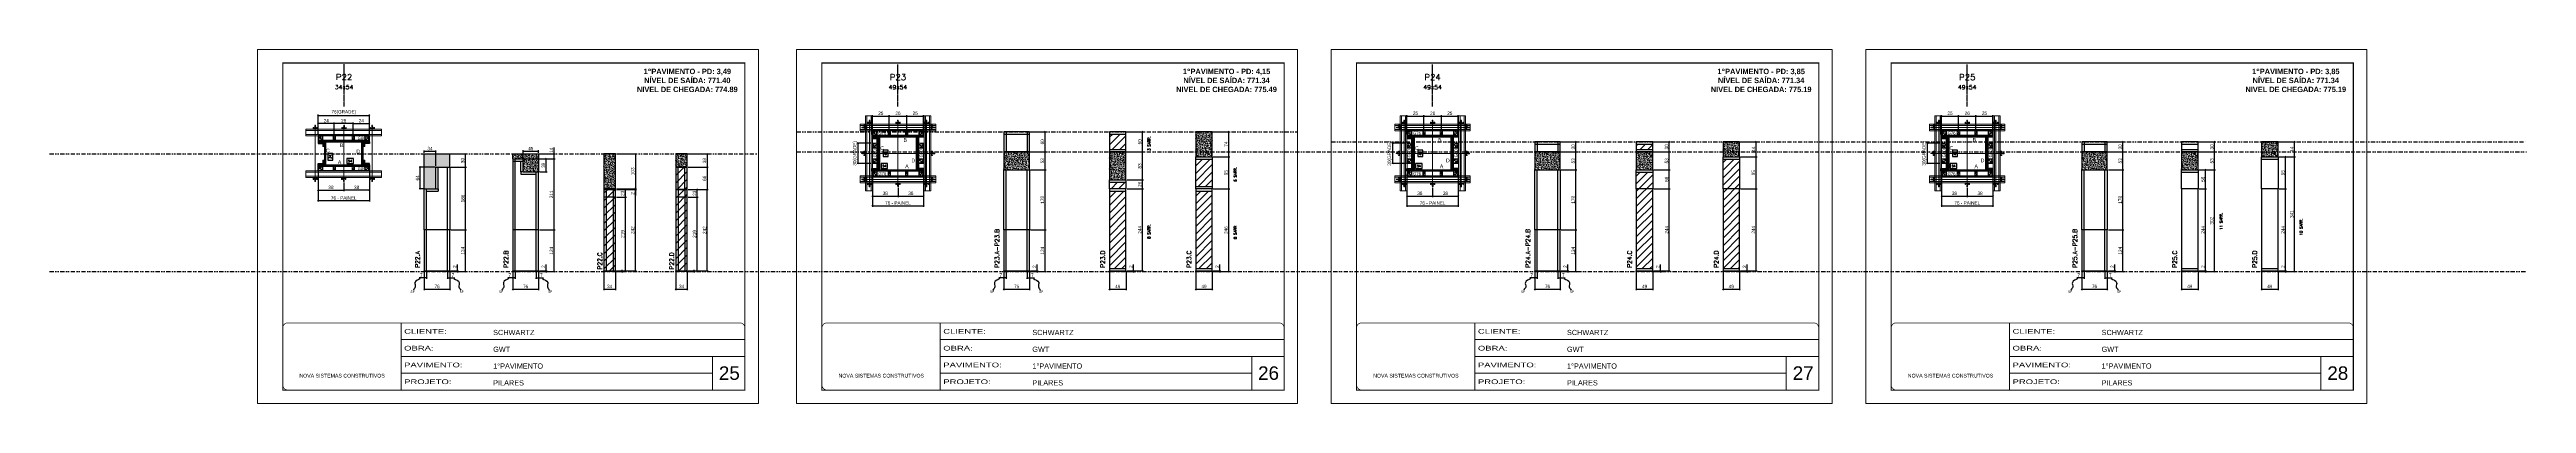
# Model space of a CAD drawing. Extents: x 13770 to 23315, y 867 to 16997.
# Drawn here: x 13770 to 21113, y 8907 to 9957 of the extents above; entities that cross this region are included whole.
import ezdxf
from ezdxf.enums import TextEntityAlignment as Align

# ---------------------------------------------------------------- set-up
doc = ezdxf.new("R2010")
doc.units = 0
for name, pattern in [('CONTINUO', [0]), ('DASHED', [0.75, 0.5, -0.25]), ('DIVIDE2', [0.625, 0.25, -0.125, 0, -0.125, 0, -0.125]), ('HIDDEN', [0.375, 0.25, -0.125])]:
    doc.linetypes.add(name, pattern=pattern)
for name, color, linetype, lineweight in [('CARIMBO', 255, 'Continuous', 9), ('Folhas', 255, 'Continuous', 9), ('Hachura', 251, 'Continuous', 9), ('Madeira', 126, 'Continuous', 18), ('Perfil Metálico', 224, 'Continuous', 18), ('SARRAFO DE PRESSAO', 251, 'DASHED', 9), ('Texto Seção', 7, 'Continuous', 15)]:
    doc.layers.add(name, color=color, linetype=linetype, lineweight=lineweight)
for name, color, linetype in [('CHAPA', 1, 'Continuous'), ('COTA', 241, 'Continuous'), ('MEIO_PONT', 93, 'Continuous'), ('NOMENCLATURA', 7, 'Continuous'), ('Nível', 160, 'Continuous'), ('Painéis', 200, 'Continuous'), ('SARR_2.2x7', 40, 'Continuous'), ('SARRAFO', 251, 'Continuous'), ('Sarrafo de Pressão', 42, 'HIDDEN'), ('texto', 7, 'Continuous'), ('Texto de Titulo', 7, 'Continuous'), ('Texto Qtd Sarr', 242, 'Continuous'), ('TEXTO_GERAL', 7, 'Continuous')]:
    doc.layers.add(name, color=color, linetype=linetype)
doc.styles.add('ARIAL', font='arial.ttf')
doc.styles.add('COTA TECNICA', font='techl___.ttf', dxfattribs={"height": 10})
doc.styles.add('COTA TECNICA 2X', font='techl___.ttf', dxfattribs={"height": 10})
doc.styles.add('COTA TECNICA-50', font='techl___.ttf', dxfattribs={"height": 10})
doc.styles.add('REGUA-120', font='ROMANS.shx', dxfattribs={"height": 15})
doc.styles.add('ROMANC', font='techb___.ttf', dxfattribs={"height": 2.5})
doc.styles.add('ROMANS', font='romans.shx')
doc.styles.add('SANSSERIF', font='sas_____.pfb')
doc.styles.get("Standard").update_dxf_attribs({"font": 'arial.ttf'})
doc.styles.add('Tecnologia', font='')
doc.styles.get('Tecnologia').set_extended_font_data('Forgotten Futurist')
doc.dimstyles.new('COTA PAINEL-50', dxfattribs={"dimtxt": 10, "dimasz": 3, "dimexe": 3, "dimexo": 3, "dimgap": 3, "dimtad": 1, "dimdec": 1, "dimzin": 12, "dimdsep": 46, "dimtxsty": 'COTA TECNICA-50', "dimblk1": 'OBLIQUE', "dimblk2": 'OBLIQUE', "dimsah": 1, "dimcen": 0.9, "dimclrd": 4, "dimclre": 4, "dimclrt": 240, "dimadec": 1, "dimazin": 3, "dimtfac": 1, "dimtdec": 1, "dimtmove": 0, "dimatfit": 3, "dimfxl": 1, "dimtolj": 1, "dimtzin": 12, "dimarcsym": 0})
doc.dimstyles.new('PAINEL', dxfattribs={"dimtxt": 10, "dimasz": 3, "dimexe": 3, "dimexo": 3, "dimgap": 3, "dimtad": 1, "dimdec": 1, "dimzin": 12, "dimdsep": 46, "dimtxsty": 'COTA TECNICA', "dimblk1": 'OBLIQUE', "dimblk2": 'OBLIQUE', "dimsah": 1, "dimcen": 0.9, "dimclrd": 4, "dimclre": 4, "dimclrt": 240, "dimadec": 1, "dimazin": 3, "dimtfac": 1, "dimtdec": 1, "dimtmove": 0, "dimatfit": 3, "dimfxl": 1, "dimtolj": 1, "dimtzin": 12, "dimarcsym": 0})
doc.dimstyles.new('SECAO PILAR', dxfattribs={"dimtxt": 10, "dimasz": 3, "dimexe": 3, "dimexo": 3, "dimgap": 3, "dimtad": 1, "dimdec": 1, "dimlfac": 0.5, "dimzin": 12, "dimdsep": 46, "dimtxsty": 'COTA TECNICA 2X', "dimblk1": 'OBLIQUE', "dimblk2": 'OBLIQUE', "dimsah": 1, "dimcen": 0.9, "dimclrd": 256, "dimclre": 256, "dimclrt": 256, "dimadec": 1, "dimazin": 3, "dimtfac": 1, "dimtdec": 1, "dimtmove": 0, "dimatfit": 3, "dimfxl": 1, "dimtolj": 1, "dimtzin": 12, "dimarcsym": 0})
doc.dimstyles.new('SECÇÃO 2', dxfattribs={"dimtxt": 7, "dimasz": 6, "dimexe": 0.18, "dimexo": 2, "dimgap": -4, "dimtad": 3, "dimdec": 1, "dimlfac": 0.5, "dimzin": 12, "dimdsep": 46, "dimtxsty": 'ROMANS', "dimblk": 'ARCHTICK', "dimcen": 0.09, "dimse1": 1, "dimse2": 1, "dimsd1": 1, "dimsd2": 1, "dimclrd": 180, "dimclre": 5, "dimclrt": 1, "dimadec": 0, "dimazin": 3, "dimtfac": 1, "dimtdec": 1, "dimtofl": 0, "dimtmove": 0, "dimatfit": 3, "dimldrblk": 'ARCHTICK', "dimfxl": 1, "dimtolj": 1, "dimtzin": 0, "dimarcsym": 0})
doc.dimstyles.get("Standard").update_dxf_attribs({"dimtxt": 0.18, "dimasz": 0.18, "dimexe": 0.18, "dimexo": 0.0625, "dimgap": 0.09, "dimtad": 0, "dimtih": 1, "dimtoh": 1, "dimdec": 4, "dimzin": 0, "dimdsep": 46, "dimtxsty": 'Standard', "dimcen": 0.09, "dimadec": 0, "dimazin": 0, "dimtfac": 1, "dimtdec": 4, "dimtofl": 0, "dimtmove": 0, "dimatfit": 3, "dimfxl": 1, "dimtolj": 1, "dimtzin": 0, "dimarcsym": 0})
pattern_1 = [(135, (-8311.5841, 18806.939), (-1.12253202, -1.12253202), [])]
pattern_2 = [(135, (-8333.5841, 18806.939), (-1.12253202, -1.12253202), [])]
pattern_3 = [(45, (0, -1148.575), (-11.22532, 11.22532), [])]

# ---------------------------------------------------------------- blocks, each defined once
blk = doc.blocks.new('9999999999')
at = {"color": 30, "linetype": 'CONTINUO'}
for p, q in [((98564.6, 34230.2), (98564.6, 34429.4)), ((98564.6, 34379.6), (99584, 34379.6)), ((98564.6, 34329.8), (99488, 34329.8)), ((99584, 34329.8), (99488, 34329.8)), ((99488, 34329.8), (99488, 34230.2)), ((98564.6, 34280), (99488, 34280))]:
    blk.add_line(p, q, dxfattribs=at)
at = {"color": 30, "linetype": 'CONTINUO', "const_width": 2}
blk.add_lwpolyline([(99584, 34230.2), (99584, 34414.4, 0.414214), (99569, 34429.4), (98229, 34429.4, 0.414214), (98214, 34414.4), (98214, 34245.2, 0.414214), (98229, 34230.2), (99584, 34230.2)], format="xyb", dxfattribs=at)
at = {"layer": 'Folhas'}
blk.add_lwpolyline([(98139, 34190.2), (99624, 34190.2), (99624, 35240.2), (98139, 35240.2)], close=True, dxfattribs=at)
at = {"layer": 'Folhas', "color": 30, "const_width": 3}
blk.add_lwpolyline([(98214, 34230.2), (99584, 34230.2), (99584, 35200.2), (98214, 35200.2)], close=True, dxfattribs=at)
at = {"color": 7, "linetype": 'Continuous', "ltscale": 5, "style": 'ARIAL'}
for s, height, p in [('SCHWARTZ', 15.48, (98837.7, 34393.1)), ('GWT', 15.48, (98837.7, 34343.3)), ('1°PAVIMENTO', 15.483, (98837.7, 34293.5)), ('NOVA SISTEMAS CONSTRUTIVOS', 11.059, (98263.2, 34267.2)), ('PILARES', 15.48, (98837.7, 34243.7))]:
    blk.add_text(s, height=height, dxfattribs=at).set_placement(p)
at = {"layer": 'Folhas', "color": 7, "style": 'Tecnologia', "width": 1.5}
for s, p in [('CLIENTE:', (98573.7, 34397.2)), ('OBRA:', (98573.7, 34347.3)), ('PAVIMENTO:', (98573.7, 34297.5)), ('PROJETO:', (98573.7, 34247.7))]:
    blk.add_text(s, height=14, dxfattribs=at).set_placement(p)
blk = doc.blocks.new('*D641')
at = {"layer": 'COTA', "color": 180, "lineweight": -2, "transparency": 16777216}
for p, q in [((14670.3, 9634), (14650.6, 9634)), ((14650.6, 9634), (14650.6, 9619)), ((14670.3, 9619), (14670.3, 9634)), ((14650.6, 9619), (14670.3, 9619))]:
    blk.add_line(p, q, dxfattribs=at)
at = {"layer": 'Defpoints', "color": 0, "transparency": 16777216}
for p in [(14587.8, 9615), (14695.8, 9615), (14695.8, 9615)]:
    blk.add_point(p, dxfattribs=at)
at = {"layer": 'COTA', "color": 1, "transparency": 16777216, "insert": (14660.4, 9626.5), "char_height": 7, "attachment_point": 5, "style": 'ROMANS'}
blk.add_mtext('\\A1;54', dxfattribs=at)
blk = doc.blocks.new('_ArchTick')
at = {"color": 0, "linetype": 'ByBlock', "const_width": 0.15}
blk.add_lwpolyline([(-0.5, -0.5), (0.5, 0.5)], dxfattribs=at)
blk = doc.blocks.new('_Oblique')
at = {"color": 0, "linetype": 'ByBlock', "lineweight": -2}
blk.add_line((-0.5, -0.5), (0.5, 0.5), dxfattribs=at)
blk = doc.blocks.new('*D642')
at = {"layer": 'COTA', "lineweight": -2, "transparency": 16777216}
for p, q in [((14565.8, 9608), (14565.8, 9505.8)), ((14717.8, 9608), (14717.8, 9505.8)), ((14565.8, 9508.8), (14717.8, 9508.8))]:
    blk.add_line(p, q, dxfattribs=at)
at = {"layer": 'Defpoints', "color": 0, "transparency": 16777216}
for p in [(14565.8, 9611), (14717.8, 9611), (14717.8, 9508.8)]:
    blk.add_point(p, dxfattribs=at)
at = {"layer": 'COTA', "lineweight": -2, "transparency": 16777216, "xscale": 3, "yscale": 3, "zscale": 3, "rotation": 180}
blk.add_blockref('_Oblique', (14565.8, 9508.8), dxfattribs=at)
at = {"layer": 'COTA', "lineweight": -2, "transparency": 16777216, "xscale": 3, "yscale": 3, "zscale": 3}
blk.add_blockref('_Oblique', (14717.8, 9508.8), dxfattribs=at)
at = {"layer": 'COTA', "transparency": 16777216, "insert": (14641.8, 9516.9), "char_height": 10, "attachment_point": 5, "style": 'COTA TECNICA 2X'}
blk.add_mtext('\\A1;76 - PAINEL', dxfattribs=at)
blk = doc.blocks.new('*D643')
at = {"layer": 'COTA', "lineweight": -2, "transparency": 16777216}
for p, q in [((14565.8, 9574), (14565.8, 9536.8)), ((14641.9, 9562.2), (14641.9, 9536.8)), ((14565.8, 9539.8), (14641.9, 9539.8))]:
    blk.add_line(p, q, dxfattribs=at)
at = {"layer": 'Defpoints', "color": 0, "transparency": 16777216}
for p in [(14565.8, 9577), (14641.9, 9565.2), (14641.9, 9539.8)]:
    blk.add_point(p, dxfattribs=at)
at = {"layer": 'COTA', "lineweight": -2, "transparency": 16777216, "xscale": 3, "yscale": 3, "zscale": 3, "rotation": 180}
blk.add_blockref('_Oblique', (14565.8, 9539.8), dxfattribs=at)
at = {"layer": 'COTA', "lineweight": -2, "transparency": 16777216, "xscale": 3, "yscale": 3, "zscale": 3}
blk.add_blockref('_Oblique', (14641.9, 9539.8), dxfattribs=at)
at = {"layer": 'COTA', "transparency": 16777216, "insert": (14603.9, 9548.1), "char_height": 10, "attachment_point": 5, "style": 'COTA TECNICA 2X'}
blk.add_mtext('\\A1;38', dxfattribs=at)
blk = doc.blocks.new('*D644')
at = {"layer": 'COTA', "lineweight": -2, "transparency": 16777216}
for p, q in [((14641.9, 9562.2), (14641.9, 9536.8)), ((14717.8, 9574), (14717.8, 9536.8)), ((14717.8, 9539.8), (14641.9, 9539.8))]:
    blk.add_line(p, q, dxfattribs=at)
at = {"layer": 'Defpoints', "color": 0, "transparency": 16777216}
for p in [(14641.9, 9565.2), (14717.8, 9577), (14641.9, 9539.8)]:
    blk.add_point(p, dxfattribs=at)
at = {"layer": 'COTA', "lineweight": -2, "transparency": 16777216, "xscale": 3, "yscale": 3, "zscale": 3, "rotation": 180}
blk.add_blockref('_Oblique', (14641.9, 9539.8), dxfattribs=at)
at = {"layer": 'COTA', "lineweight": -2, "transparency": 16777216, "xscale": 3, "yscale": 3, "zscale": 3}
blk.add_blockref('_Oblique', (14717.8, 9539.8), dxfattribs=at)
at = {"layer": 'COTA', "transparency": 16777216, "insert": (14679.9, 9548.1), "char_height": 10, "attachment_point": 5, "style": 'COTA TECNICA 2X'}
blk.add_mtext('\\A1;38', dxfattribs=at)
blk = doc.blocks.new('*D645')
at = {"layer": 'COTA', "color": 180, "lineweight": -2, "transparency": 16777216}
for p, q in [((14609.1, 9648.8), (14594.1, 9648.8)), ((14594.1, 9648.8), (14594.1, 9629.2)), ((14594.1, 9629.2), (14609.1, 9629.2)), ((14609.1, 9629.2), (14609.1, 9648.8))]:
    blk.add_line(p, q, dxfattribs=at)
at = {"layer": 'Defpoints', "color": 0, "transparency": 16777216}
for p in [(14587.8, 9683), (14613.1, 9683), (14587.8, 9615)]:
    blk.add_point(p, dxfattribs=at)
at = {"layer": 'COTA', "color": 1, "transparency": 16777216, "insert": (14601.6, 9639), "char_height": 7, "attachment_point": 5, "rotation": 90, "style": 'ROMANS'}
blk.add_mtext('\\A1;34', dxfattribs=at)
blk = doc.blocks.new('titulo1')
at = {"layer": 'Defpoints', "color": 252, "linetype": 'HIDDEN', "ltscale": 2}
blk.add_line((0, 0), (0, 125), dxfattribs=at)
at = {"layer": 'Defpoints', "style": 'ROMANS', "oblique": 15}
blk.add_attdef('FOLHA', text='', height=10, dxfattribs=at).set_placement((0, 15.6), align=Align.MIDDLE_CENTER)
at = {"layer": 'Texto Qtd Sarr', "color": 3, "style": 'ROMANS', "oblique": 15}
for tag, height, p in [('TITULO', 17, (0, 71.4)), ('SEÇÃO', 12, (0, 41.5))]:
    blk.add_attdef(tag, text='', height=height, dxfattribs=at).set_placement(p, align=Align.MIDDLE_CENTER)
blk = doc.blocks.new('PONTALETE')
at = {"layer": 'Madeira'}
for q in [(2.7, 7), (7, 5.8), (7, 1.7)]:
    blk.add_line((0, 0), q, dxfattribs=at)
blk.add_lwpolyline([(0, 0), (7, 0), (7, 7), (0, 7)], close=True, dxfattribs=at)
for centre, radius, start, end in [((2, 0.1), 6.23, 37.2818, 109.0913), ((1.1, 0.9), 3.19, 343.603, 109.9847), ((-0.2, -0.8), 3.09, 14.6322, 86.0383)]:
    blk.add_arc(centre, radius, start, end, dxfattribs=at)
blk = doc.blocks.new('*D646')
at = {"layer": 'COTA', "lineweight": -2, "transparency": 16777216}
for p, q in [((14565.8, 9704), (14565.8, 9764.5)), ((14565.8, 9761.5), (14717.8, 9761.5)), ((14717.8, 9704), (14717.8, 9764.5))]:
    blk.add_line(p, q, dxfattribs=at)
at = {"layer": 'Defpoints', "color": 0, "transparency": 16777216}
for p in [(14565.8, 9701), (14717.8, 9761.5), (14717.8, 9701)]:
    blk.add_point(p, dxfattribs=at)
at = {"layer": 'COTA', "lineweight": -2, "transparency": 16777216, "xscale": 3, "yscale": 3, "zscale": 3, "rotation": 180}
blk.add_blockref('_Oblique', (14565.8, 9761.5), dxfattribs=at)
at = {"layer": 'COTA', "lineweight": -2, "transparency": 16777216, "xscale": 3, "yscale": 3, "zscale": 3}
blk.add_blockref('_Oblique', (14717.8, 9761.5), dxfattribs=at)
at = {"layer": 'COTA', "transparency": 16777216, "insert": (14641.8, 9770.8), "char_height": 10, "attachment_point": 5, "style": 'COTA TECNICA 2X'}
blk.add_mtext('\\A1;76(GRADE)', dxfattribs=at)
blk = doc.blocks.new('MEIO PONTALETE')
at = {"layer": 'Madeira'}
for q in [(2.7, 7), (3.5, 2.9), (3.5, 0.9)]:
    blk.add_line((0, 0), q, dxfattribs=at)
blk.add_lwpolyline([(0, 0), (3.5, 0), (3.5, 7), (0, 7)], close=True, dxfattribs=at)
for centre, radius, start, end in [((2, 0.1), 6.23, 76.4499, 109.0913), ((1.1, 0.9), 3.19, 40.9063, 109.9847), ((-0.2, -0.8), 3.09, 14.6322, 86.0383)]:
    blk.add_arc(centre, radius, start, end, dxfattribs=at)
blk = doc.blocks.new('*D647')
at = {"layer": 'COTA', "lineweight": -2, "transparency": 16777216}
for p, q in [((14669.8, 9704), (14669.8, 9740.7)), ((14669.8, 9737.7), (14717.8, 9737.7)), ((14717.8, 9704), (14717.8, 9740.7))]:
    blk.add_line(p, q, dxfattribs=at)
at = {"layer": 'Defpoints', "color": 0, "transparency": 16777216}
for p in [(14669.8, 9701), (14717.8, 9737.7), (14717.8, 9701)]:
    blk.add_point(p, dxfattribs=at)
at = {"layer": 'COTA', "lineweight": -2, "transparency": 16777216, "xscale": 3, "yscale": 3, "zscale": 3, "rotation": 180}
blk.add_blockref('_Oblique', (14669.8, 9737.7), dxfattribs=at)
at = {"layer": 'COTA', "lineweight": -2, "transparency": 16777216, "xscale": 3, "yscale": 3, "zscale": 3}
blk.add_blockref('_Oblique', (14717.8, 9737.7), dxfattribs=at)
at = {"layer": 'COTA', "transparency": 16777216, "insert": (14693.8, 9745.8), "char_height": 10, "attachment_point": 5, "style": 'COTA TECNICA 2X'}
blk.add_mtext('\\A1;24', dxfattribs=at)
blk = doc.blocks.new('*D660')
at = {"layer": 'COTA', "lineweight": -2, "transparency": 16777216}
for p, q in [((14613.8, 9704), (14613.8, 9740.7)), ((14669.8, 9737.7), (14613.8, 9737.7)), ((14669.8, 9704), (14669.8, 9740.7))]:
    blk.add_line(p, q, dxfattribs=at)
at = {"layer": 'Defpoints', "color": 0, "transparency": 16777216}
for p in [(14613.8, 9737.7), (14613.8, 9701), (14669.8, 9701)]:
    blk.add_point(p, dxfattribs=at)
at = {"layer": 'COTA', "lineweight": -2, "transparency": 16777216, "xscale": 3, "yscale": 3, "zscale": 3, "rotation": 180}
blk.add_blockref('_Oblique', (14613.8, 9737.7), dxfattribs=at)
at = {"layer": 'COTA', "lineweight": -2, "transparency": 16777216, "xscale": 3, "yscale": 3, "zscale": 3}
blk.add_blockref('_Oblique', (14669.8, 9737.7), dxfattribs=at)
at = {"layer": 'COTA', "transparency": 16777216, "insert": (14641.8, 9745.8), "char_height": 10, "attachment_point": 5, "style": 'COTA TECNICA 2X'}
blk.add_mtext('\\A1;28', dxfattribs=at)
blk = doc.blocks.new('*D661')
at = {"layer": 'COTA', "linetype": 'ByBlock', "lineweight": -2, "transparency": 16777216}
for p, q in [((14565.8, 9704), (14565.8, 9740.7)), ((14613.8, 9737.7), (14565.8, 9737.7)), ((14613.8, 9704), (14613.8, 9740.7))]:
    blk.add_line(p, q, dxfattribs=at)
at = {"layer": 'Defpoints', "color": 0, "linetype": 'ByBlock', "transparency": 16777216}
for p in [(14565.8, 9737.7), (14565.8, 9701), (14613.8, 9701)]:
    blk.add_point(p, dxfattribs=at)
at = {"layer": 'COTA', "linetype": 'ByBlock', "lineweight": -2, "transparency": 16777216, "xscale": 3, "yscale": 3, "zscale": 3, "rotation": 180}
blk.add_blockref('_Oblique', (14565.8, 9737.7), dxfattribs=at)
at = {"layer": 'COTA', "linetype": 'ByBlock', "lineweight": -2, "transparency": 16777216, "xscale": 3, "yscale": 3, "zscale": 3}
blk.add_blockref('_Oblique', (14613.8, 9737.7), dxfattribs=at)
at = {"layer": 'COTA', "linetype": 'ByBlock', "transparency": 16777216, "insert": (14589.8, 9745.8), "char_height": 10, "attachment_point": 5, "style": 'COTA TECNICA 2X'}
blk.add_mtext('\\A1;24', dxfattribs=at)
blk = doc.blocks.new('C')
at = {"layer": 'Hachura', "color": 0}
for p, q in [((0, 3.2), (0, -3.2)), ((0.4, 3.2), (0, 3.2)), ((0.5, 3.2), (0, 3.2)), ((0.5, 3), (0, 3)), ((0.5, 2.9), (0, 2.9)), ((0, 2.7), (0, -1.2)), ((0.5, 2.6), (0, 2.6)), ((0.5, 2.2), (0, 2.2)), ((0.5, 1.5), (0, 1.5)), ((0.4, 0.5), (0.2, 0.5)), ((0.4, -3.2), (0.4, 3.2)), ((0.4, 3.2), (2.6, 3.2)), ((1.7, 1), (0.4, 1)), ((1.5, 0.1), (0.4, 0.1)), ((1.4, 1.9), (1.4, 1)), ((2.6, 2.4), (1.5, 2.1)), ((1.7, -1), (1.7, 1)), ((1.7, 1), (1.7, 0.8)), ((1.7, 1), (1.7, 0.8)), ((1.7, 0.8), (3.4, 0.8)), ((3.4, 0.4), (1.7, 0.4)), ((2.6, 3.2), (2.6, 2.4)), ((3.3, 0.8), (3.3, -0.8)), ((3.4, 0.8), (3.4, -0.8)), ((3.7, 0.4), (3.4, 0.4)), ((3.8, -0.5), (3.4, 0.4)), ((3.4, 0.1), (3.7, -0.6)), ((3.7, 0.5), (4.3, -0.6)), ((3.7, 0.4), (4.2, -0.5)), ((4.4, -0.6), (3.8, 0.5)), ((4.2, 0.4), (3.9, 0.4)), ((4.4, -0.5), (3.9, 0.4)), ((4.2, 0.4), (4.3, 0.4)), ((4.3, 0.5), (4.8, -0.6)), ((4.3, 0.4), (4.7, -0.5)), ((5, -0.6), (4.4, 0.5)), ((4.5, 0.4), (4.8, 0.4)), ((5, -0.5), (4.5, 0.4)), ((4.8, 0.4), (5.3, -0.5)), ((4.9, 0.5), (5.4, -0.6)), ((5.5, -0.6), (5, 0.5)), ((5.6, -0.5), (5.1, 0.4)), ((5.4, 0.4), (5.1, 0.4)), ((5.6, -0.5), (5.1, 0.4)), ((5.4, 0.4), (5.7, -0.2)), ((5.5, 0.5), (5.7, -0.1)), ((5.7, 0.2), (5.6, 0.5)), ((5.7, 0.3), (5.7, 0.4)), ((5.7, 0.4), (5.7, 0.4)), ((5.7, 0.4), (5.9, 0.3)), ((5.7, 0.4), (5.7, -0.5)), ((5.9, -0.4), (5.9, 0.3)), ((0.4, 0), (0, 0)), ((0.5, -1.5), (0, -1.5)), ((0.5, -2.2), (0, -2.2)), ((0.5, -2.6), (0, -2.6)), ((0.5, -2.9), (0, -2.9)), ((0.5, -3), (0, -3)), ((0, -3.2), (2.6, -3.2)), ((0.5, -3.2), (0, -3.2)), ((0.1, -0.5), (0.3, -0.5)), ((0.3, -0.5), (0.4, -0.5)), ((0.4, 0), (0.4, -1)), ((0.4, -0.2), (1.5, -0.2)), ((0.4, -0.6), (0.4, -0.3)), ((0.4, -3.2), (0.4, -0.6)), ((0.4, -1), (1.7, -1)), ((1.4, -1.9), (1.4, -1)), ((2.6, -2.4), (1.5, -2.1)), ((3.4, -0.3), (1.7, -0.3)), ((3.4, -0.8), (1.7, -0.8)), ((2.6, -3.2), (2.6, -2.4)), ((3.4, -0.1), (3.6, -0.5)), ((3.4, -0.5), (3.6, -0.5)), ((3.8, -0.5), (4.2, -0.5)), ((4.4, -0.5), (4.7, -0.5)), ((4.6, -0.5), (4.7, -0.5)), ((5, -0.5), (5.3, -0.5)), ((5.6, -0.5), (5.7, -0.5)), ((5.7, -0.5), (5.9, -0.4)), ((5.7, -0.5), (5.7, -0.5))]:
    blk.add_line(p, q, dxfattribs=at)
for centre, radius, start, end in [((1.5, 1.9), 0.161, 104.7436, 180), ((1.4, 0), 0.129, 272.695, 87.305), ((3.8, 0.4), 0.143, 25.5688, 154.4312), ((4.4, 0.4), 0.143, 25.5688, 154.4312), ((5, 0.4), 0.143, 25.5688, 154.4312), ((5.5, 0.4), 0.143, 25.5688, 154.4312), ((0.2, -0.4), 0.174, 221.744, 317.8592), ((1.5, -1.9), 0.161, 180, 255.2564), ((3.7, -0.4), 0.174, 222.1408, 318.256), ((4.3, -0.4), 0.174, 222.1408, 318.256), ((4.9, -0.4), 0.174, 222.1408, 318.256), ((5.4, -0.4), 0.174, 222.1408, 318.256), ((5.6, -0.4), 0.174, 317.8592, 318.256)]:
    blk.add_arc(centre, radius, start, end, dxfattribs=at)
blk = doc.blocks.new('*D648')
at = {"layer": 'COTA', "color": 4, "lineweight": -2, "transparency": 16777216}
for p, q in [((14880.5, 9297.2), (14880.5, 9243)), ((14956.5, 9297.2), (14956.5, 9243)), ((14880.5, 9246), (14956.5, 9246))]:
    blk.add_line(p, q, dxfattribs=at)
at = {"layer": 'Defpoints', "color": 0, "transparency": 16777216}
for p in [(14880.5, 9300.2), (14956.5, 9300.2), (14956.5, 9246)]:
    blk.add_point(p, dxfattribs=at)
at = {"layer": 'COTA', "color": 4, "lineweight": -2, "transparency": 16777216, "xscale": 3, "yscale": 3, "zscale": 3, "rotation": 180}
blk.add_blockref('_Oblique', (14880.5, 9246), dxfattribs=at)
at = {"layer": 'COTA', "color": 4, "lineweight": -2, "transparency": 16777216, "xscale": 3, "yscale": 3, "zscale": 3}
blk.add_blockref('_Oblique', (14956.5, 9246), dxfattribs=at)
at = {"layer": 'COTA', "color": 240, "transparency": 16777216, "insert": (14918.5, 9254.1), "char_height": 10, "attachment_point": 5, "style": 'COTA TECNICA'}
blk.add_mtext('\\A1;76', dxfattribs=at)
blk = doc.blocks.new('*D649')
at = {"layer": 'COTA', "color": 4, "lineweight": -2, "transparency": 16777216}
for p, q in [((14959.5, 9422.2), (15005.7, 9422.2)), ((15002.7, 9298.2), (15002.7, 9422.2)), ((14959.5, 9298.2), (15005.7, 9298.2))]:
    blk.add_line(p, q, dxfattribs=at)
at = {"layer": 'Defpoints', "color": 0, "transparency": 16777216}
for p in [(14956.5, 9422.2), (15002.7, 9422.2), (14956.5, 9298.2)]:
    blk.add_point(p, dxfattribs=at)
at = {"layer": 'COTA', "color": 4, "lineweight": -2, "transparency": 16777216, "xscale": 3, "yscale": 3, "zscale": 3}
for p, rotation in [((15002.7, 9422.2), 90), ((15002.7, 9298.2), 270)]:
    blk.add_blockref('_Oblique', p, dxfattribs=dict(at, rotation=rotation))
at = {"layer": 'COTA', "color": 240, "transparency": 16777216, "insert": (14994.7, 9360.2), "char_height": 10, "attachment_point": 5, "rotation": 90, "style": 'COTA TECNICA-50'}
blk.add_mtext('\\A1;124', dxfattribs=at)
blk = doc.blocks.new('*D650')
at = {"layer": 'COTA', "color": 4, "lineweight": -2, "transparency": 16777216}
for p, q in [((14959.5, 9300.2), (14982, 9300.2)), ((14959.5, 9298.2), (14982, 9298.2)), ((14979, 9300.2), (14979, 9319)), ((14979, 9298.2), (14979, 9300.2)), ((14979, 9298.2), (14979, 9295.2))]:
    blk.add_line(p, q, dxfattribs=at)
at = {"layer": 'Defpoints', "color": 0, "transparency": 16777216}
for p in [(14956.5, 9300.2), (14956.5, 9298.2), (14979, 9298.2)]:
    blk.add_point(p, dxfattribs=at)
at = {"layer": 'COTA', "color": 4, "lineweight": -2, "transparency": 16777216, "xscale": 3, "yscale": 3, "zscale": 3}
for p, rotation in [((14979, 9300.2), 270), ((14979, 9298.2), 90)]:
    blk.add_blockref('_Oblique', p, dxfattribs=dict(at, rotation=rotation))
at = {"layer": 'COTA', "color": 240, "transparency": 16777216, "insert": (14971, 9312.9), "char_height": 10, "attachment_point": 5, "rotation": 90, "style": 'COTA TECNICA-50'}
blk.add_mtext('\\A1;2', dxfattribs=at)
blk = doc.blocks.new('*D651')
at = {"layer": 'COTA', "color": 4, "lineweight": -2, "transparency": 16777216}
for p, q in [((14880.5, 9279.6), (14865.8, 9279.6)), ((14880.5, 9295.2), (14880.5, 9276.6)), ((14887.5, 9279.6), (14880.5, 9279.6)), ((14887.5, 9297.2), (14887.5, 9276.6))]:
    blk.add_line(p, q, dxfattribs=at)
at = {"layer": 'Defpoints', "color": 0, "transparency": 16777216}
for p in [(14880.5, 9298.2), (14880.5, 9279.6), (14887.5, 9300.2)]:
    blk.add_point(p, dxfattribs=at)
at = {"layer": 'COTA', "color": 4, "lineweight": -2, "transparency": 16777216, "xscale": 3, "yscale": 3, "zscale": 3, "rotation": 180}
blk.add_blockref('_Oblique', (14880.5, 9279.6), dxfattribs=at)
at = {"layer": 'COTA', "color": 4, "lineweight": -2, "transparency": 16777216, "xscale": 3, "yscale": 3, "zscale": 3}
blk.add_blockref('_Oblique', (14887.5, 9279.6), dxfattribs=at)
at = {"layer": 'COTA', "color": 240, "transparency": 16777216, "insert": (14871.6, 9287.7), "char_height": 10, "attachment_point": 5, "style": 'COTA TECNICA-50'}
blk.add_mtext('\\A1;7', dxfattribs=at)
blk = doc.blocks.new('*D652')
at = {"layer": 'COTA', "color": 4, "lineweight": -2, "transparency": 16777216}
for p, q in [((14949.5, 9297.2), (14949.5, 9276.6)), ((14949.5, 9279.6), (14956.5, 9279.6)), ((14956.5, 9295.2), (14956.5, 9276.6)), ((14956.5, 9279.6), (14971.2, 9279.6))]:
    blk.add_line(p, q, dxfattribs=at)
at = {"layer": 'Defpoints', "color": 0, "transparency": 16777216}
for p in [(14949.5, 9300.2), (14956.5, 9298.2), (14956.5, 9279.6)]:
    blk.add_point(p, dxfattribs=at)
at = {"layer": 'COTA', "color": 4, "lineweight": -2, "transparency": 16777216, "xscale": 3, "yscale": 3, "zscale": 3, "rotation": 180}
blk.add_blockref('_Oblique', (14949.5, 9279.6), dxfattribs=at)
at = {"layer": 'COTA', "color": 4, "lineweight": -2, "transparency": 16777216, "xscale": 3, "yscale": 3, "zscale": 3}
blk.add_blockref('_Oblique', (14956.5, 9279.6), dxfattribs=at)
at = {"layer": 'COTA', "color": 240, "transparency": 16777216, "insert": (14965.4, 9287.7), "char_height": 10, "attachment_point": 5, "style": 'COTA TECNICA-50'}
blk.add_mtext('\\A1;7', dxfattribs=at)
blk = doc.blocks.new('*D653')
at = {"layer": 'COTA', "color": 4, "lineweight": -2, "transparency": 16777216}
for p, q in [((15142.8, 9297.2), (15142.8, 9243)), ((15218.8, 9297.2), (15218.8, 9243)), ((15142.8, 9246), (15218.8, 9246))]:
    blk.add_line(p, q, dxfattribs=at)
at = {"layer": 'Defpoints', "color": 0, "transparency": 16777216}
for p in [(15142.8, 9300.2), (15218.8, 9300.2), (15218.8, 9246)]:
    blk.add_point(p, dxfattribs=at)
at = {"layer": 'COTA', "color": 4, "lineweight": -2, "transparency": 16777216, "xscale": 3, "yscale": 3, "zscale": 3, "rotation": 180}
blk.add_blockref('_Oblique', (15142.8, 9246), dxfattribs=at)
at = {"layer": 'COTA', "color": 4, "lineweight": -2, "transparency": 16777216, "xscale": 3, "yscale": 3, "zscale": 3}
blk.add_blockref('_Oblique', (15218.8, 9246), dxfattribs=at)
at = {"layer": 'COTA', "color": 240, "transparency": 16777216, "insert": (15180.8, 9254.1), "char_height": 10, "attachment_point": 5, "style": 'COTA TECNICA'}
blk.add_mtext('\\A1;76', dxfattribs=at)
blk = doc.blocks.new('*D654')
at = {"layer": 'COTA', "color": 4, "lineweight": -2, "transparency": 16777216}
for p, q in [((15221.8, 9422.2), (15268.1, 9422.2)), ((15265.1, 9298.2), (15265.1, 9422.2)), ((15221.8, 9298.2), (15268.1, 9298.2))]:
    blk.add_line(p, q, dxfattribs=at)
at = {"layer": 'Defpoints', "color": 0, "transparency": 16777216}
for p in [(15218.8, 9422.2), (15265.1, 9422.2), (15218.8, 9298.2)]:
    blk.add_point(p, dxfattribs=at)
at = {"layer": 'COTA', "color": 4, "lineweight": -2, "transparency": 16777216, "xscale": 3, "yscale": 3, "zscale": 3}
for p, rotation in [((15265.1, 9422.2), 90), ((15265.1, 9298.2), 270)]:
    blk.add_blockref('_Oblique', p, dxfattribs=dict(at, rotation=rotation))
at = {"layer": 'COTA', "color": 240, "transparency": 16777216, "insert": (15257, 9360.2), "char_height": 10, "attachment_point": 5, "rotation": 90, "style": 'COTA TECNICA-50'}
blk.add_mtext('\\A1;124', dxfattribs=at)
blk = doc.blocks.new('*D655')
at = {"layer": 'COTA', "color": 4, "lineweight": -2, "transparency": 16777216}
for p, q in [((15221.8, 9300.2), (15244.4, 9300.2)), ((15221.8, 9298.2), (15244.4, 9298.2)), ((15241.4, 9300.2), (15241.4, 9319)), ((15241.4, 9298.2), (15241.4, 9300.2)), ((15241.4, 9298.2), (15241.4, 9295.2))]:
    blk.add_line(p, q, dxfattribs=at)
at = {"layer": 'Defpoints', "color": 0, "transparency": 16777216}
for p in [(15218.8, 9300.2), (15218.8, 9298.2), (15241.4, 9298.2)]:
    blk.add_point(p, dxfattribs=at)
at = {"layer": 'COTA', "color": 4, "lineweight": -2, "transparency": 16777216, "xscale": 3, "yscale": 3, "zscale": 3}
for p, rotation in [((15241.4, 9300.2), 270), ((15241.4, 9298.2), 90)]:
    blk.add_blockref('_Oblique', p, dxfattribs=dict(at, rotation=rotation))
at = {"layer": 'COTA', "color": 240, "transparency": 16777216, "insert": (15233.4, 9312.9), "char_height": 10, "attachment_point": 5, "rotation": 90, "style": 'COTA TECNICA-50'}
blk.add_mtext('\\A1;2', dxfattribs=at)
blk = doc.blocks.new('*D656')
at = {"layer": 'COTA', "color": 4, "lineweight": -2, "transparency": 16777216}
for p, q in [((15142.8, 9279.6), (15128.1, 9279.6)), ((15142.8, 9295.2), (15142.8, 9276.6)), ((15149.8, 9279.6), (15142.8, 9279.6)), ((15149.8, 9297.2), (15149.8, 9276.6))]:
    blk.add_line(p, q, dxfattribs=at)
at = {"layer": 'Defpoints', "color": 0, "transparency": 16777216}
for p in [(15142.8, 9298.2), (15142.8, 9279.6), (15149.8, 9300.2)]:
    blk.add_point(p, dxfattribs=at)
at = {"layer": 'COTA', "color": 4, "lineweight": -2, "transparency": 16777216, "xscale": 3, "yscale": 3, "zscale": 3, "rotation": 180}
blk.add_blockref('_Oblique', (15142.8, 9279.6), dxfattribs=at)
at = {"layer": 'COTA', "color": 4, "lineweight": -2, "transparency": 16777216, "xscale": 3, "yscale": 3, "zscale": 3}
blk.add_blockref('_Oblique', (15149.8, 9279.6), dxfattribs=at)
at = {"layer": 'COTA', "color": 240, "transparency": 16777216, "insert": (15134, 9287.7), "char_height": 10, "attachment_point": 5, "style": 'COTA TECNICA-50'}
blk.add_mtext('\\A1;7', dxfattribs=at)
blk = doc.blocks.new('*D630')
at = {"layer": 'COTA', "color": 4, "lineweight": -2, "transparency": 16777216}
for p, q in [((15211.8, 9297.2), (15211.8, 9276.6)), ((15211.8, 9279.6), (15218.8, 9279.6)), ((15218.8, 9295.2), (15218.8, 9276.6)), ((15218.8, 9279.6), (15233.6, 9279.6))]:
    blk.add_line(p, q, dxfattribs=at)
at = {"layer": 'Defpoints', "color": 0, "transparency": 16777216}
for p in [(15211.8, 9300.2), (15218.8, 9298.2), (15218.8, 9279.6)]:
    blk.add_point(p, dxfattribs=at)
at = {"layer": 'COTA', "color": 4, "lineweight": -2, "transparency": 16777216, "xscale": 3, "yscale": 3, "zscale": 3, "rotation": 180}
blk.add_blockref('_Oblique', (15211.8, 9279.6), dxfattribs=at)
at = {"layer": 'COTA', "color": 4, "lineweight": -2, "transparency": 16777216, "xscale": 3, "yscale": 3, "zscale": 3}
blk.add_blockref('_Oblique', (15218.8, 9279.6), dxfattribs=at)
at = {"layer": 'COTA', "color": 240, "transparency": 16777216, "insert": (15227.7, 9287.7), "char_height": 10, "attachment_point": 5, "style": 'COTA TECNICA-50'}
blk.add_mtext('\\A1;7', dxfattribs=at)
blk = doc.blocks.new('*D631')
at = {"layer": 'COTA', "color": 4, "lineweight": -2, "transparency": 16777216}
for p, q in [((15413.1, 9297.2), (15413.1, 9243)), ((15447.1, 9297.2), (15447.1, 9243)), ((15413.1, 9246), (15447.1, 9246))]:
    blk.add_line(p, q, dxfattribs=at)
at = {"layer": 'Defpoints', "color": 0, "transparency": 16777216}
for p in [(15413.1, 9300.2), (15447.1, 9300.2), (15447.1, 9246)]:
    blk.add_point(p, dxfattribs=at)
at = {"layer": 'COTA', "color": 4, "lineweight": -2, "transparency": 16777216, "xscale": 3, "yscale": 3, "zscale": 3, "rotation": 180}
blk.add_blockref('_Oblique', (15413.1, 9246), dxfattribs=at)
at = {"layer": 'COTA', "color": 4, "lineweight": -2, "transparency": 16777216, "xscale": 3, "yscale": 3, "zscale": 3}
blk.add_blockref('_Oblique', (15447.1, 9246), dxfattribs=at)
at = {"layer": 'COTA', "color": 240, "transparency": 16777216, "insert": (15430.1, 9254.2), "char_height": 10, "attachment_point": 5, "style": 'COTA TECNICA'}
blk.add_mtext('\\A1;34', dxfattribs=at)
blk = doc.blocks.new('*D632')
at = {"layer": 'COTA', "color": 4, "lineweight": -2, "transparency": 16777216}
for p, q in [((15450.1, 9519.2), (15479.6, 9519.2)), ((15476.6, 9300.2), (15476.6, 9519.2)), ((15450.1, 9300.2), (15479.6, 9300.2))]:
    blk.add_line(p, q, dxfattribs=at)
at = {"layer": 'Defpoints', "color": 0, "transparency": 16777216}
for p in [(15447.1, 9519.2), (15476.6, 9519.2), (15447.1, 9300.2)]:
    blk.add_point(p, dxfattribs=at)
at = {"layer": 'COTA', "color": 4, "lineweight": -2, "transparency": 16777216, "xscale": 3, "yscale": 3, "zscale": 3}
for p, rotation in [((15476.6, 9519.2), 90), ((15476.6, 9300.2), 270)]:
    blk.add_blockref('_Oblique', p, dxfattribs=dict(at, rotation=rotation))
at = {"layer": 'COTA', "color": 240, "transparency": 16777216, "insert": (15468.5, 9409.7), "char_height": 10, "attachment_point": 5, "rotation": 90, "style": 'COTA TECNICA'}
blk.add_mtext('\\A1;219', dxfattribs=at)
blk = doc.blocks.new('*D633')
at = {"layer": 'COTA', "color": 4, "lineweight": -2, "transparency": 16777216}
for p, q in [((15450.1, 9542.2), (15479.6, 9542.2)), ((15450.1, 9519.2), (15479.6, 9519.2)), ((15476.6, 9519.2), (15476.6, 9542.2))]:
    blk.add_line(p, q, dxfattribs=at)
at = {"layer": 'Defpoints', "color": 0, "transparency": 16777216}
for p in [(15447.1, 9542.2), (15447.1, 9519.2), (15476.6, 9542.2)]:
    blk.add_point(p, dxfattribs=at)
at = {"layer": 'COTA', "color": 4, "lineweight": -2, "transparency": 16777216, "xscale": 3, "yscale": 3, "zscale": 3}
for p, rotation in [((15476.6, 9542.2), 90), ((15476.6, 9519.2), 270)]:
    blk.add_blockref('_Oblique', p, dxfattribs=dict(at, rotation=rotation))
at = {"layer": 'COTA', "color": 240, "transparency": 16777216, "insert": (15468.4, 9530.7), "char_height": 10, "attachment_point": 5, "rotation": 90, "style": 'COTA TECNICA'}
blk.add_mtext('\\A1;23', dxfattribs=at)
blk = doc.blocks.new('*D634')
at = {"layer": 'COTA', "color": 4, "lineweight": -2, "transparency": 16777216}
for p, q in [((15450.1, 9542.2), (15509.3, 9542.2)), ((15506.3, 9300.2), (15506.3, 9542.2)), ((15450.1, 9300.2), (15509.3, 9300.2))]:
    blk.add_line(p, q, dxfattribs=at)
at = {"layer": 'Defpoints', "color": 0, "transparency": 16777216}
for p in [(15447.1, 9542.2), (15506.3, 9542.2), (15447.1, 9300.2)]:
    blk.add_point(p, dxfattribs=at)
at = {"layer": 'COTA', "color": 4, "lineweight": -2, "transparency": 16777216, "xscale": 3, "yscale": 3, "zscale": 3}
for p, rotation in [((15506.3, 9542.2), 90), ((15506.3, 9300.2), 270)]:
    blk.add_blockref('_Oblique', p, dxfattribs=dict(at, rotation=rotation))
at = {"layer": 'COTA', "color": 240, "transparency": 16777216, "insert": (15498.2, 9421.2), "char_height": 10, "attachment_point": 5, "rotation": 90, "style": 'COTA TECNICA'}
blk.add_mtext('\\A1;242', dxfattribs=at)
blk = doc.blocks.new('*D635')
at = {"layer": 'COTA', "color": 4, "lineweight": -2, "transparency": 16777216}
for p, q in [((15450.1, 9300.2), (15470.4, 9300.2)), ((15450.1, 9298.2), (15470.4, 9298.2)), ((15467.4, 9300.2), (15467.4, 9303.2)), ((15467.4, 9298.2), (15467.4, 9300.2)), ((15467.4, 9298.2), (15467.4, 9295.2))]:
    blk.add_line(p, q, dxfattribs=at)
at = {"layer": 'Defpoints', "color": 0, "transparency": 16777216}
for p in [(15447.1, 9300.2), (15447.1, 9298.2), (15467.4, 9300.2)]:
    blk.add_point(p, dxfattribs=at)
at = {"layer": 'COTA', "color": 4, "lineweight": -2, "transparency": 16777216, "xscale": 3, "yscale": 3, "zscale": 3}
for p, rotation in [((15467.4, 9300.2), 270), ((15467.4, 9298.2), 90)]:
    blk.add_blockref('_Oblique', p, dxfattribs=dict(at, rotation=rotation))
at = {"layer": 'COTA', "color": 240, "transparency": 16777216, "insert": (15459.4, 9299.2), "char_height": 10, "attachment_point": 5, "rotation": 90, "style": 'COTA TECNICA-50'}
blk.add_mtext('\\A1;2', dxfattribs=at)
blk = doc.blocks.new('*D657')
at = {"layer": 'COTA', "color": 4, "linetype": 'ByBlock', "lineweight": -2, "transparency": 16777216}
for p, q in [((15176.8, 9633.2), (15268.1, 9633.2)), ((15265.1, 9422.2), (15265.1, 9633.2)), ((15221.8, 9422.2), (15268.1, 9422.2))]:
    blk.add_line(p, q, dxfattribs=at)
at = {"layer": 'Defpoints', "color": 0, "linetype": 'ByBlock', "transparency": 16777216}
for p in [(15173.8, 9633.2), (15265.1, 9633.2), (15218.8, 9422.2)]:
    blk.add_point(p, dxfattribs=at)
at = {"layer": 'COTA', "color": 4, "linetype": 'ByBlock', "lineweight": -2, "transparency": 16777216, "xscale": 3, "yscale": 3, "zscale": 3}
for p, rotation in [((15265.1, 9633.2), 90), ((15265.1, 9422.2), 270)]:
    blk.add_blockref('_Oblique', p, dxfattribs=dict(at, rotation=rotation))
at = {"layer": 'COTA', "color": 240, "linetype": 'ByBlock', "transparency": 16777216, "insert": (15257, 9527.7), "char_height": 10, "attachment_point": 5, "rotation": 90, "style": 'COTA TECNICA'}
blk.add_mtext('\\A1;211', dxfattribs=at)
blk = doc.blocks.new('*D658')
at = {"layer": 'COTA', "color": 4, "linetype": 'ByBlock', "lineweight": -2, "transparency": 16777216}
for p, q in [((15506.3, 9544.2), (15506.3, 9547.2)), ((15450.1, 9544.2), (15509.3, 9544.2)), ((15450.1, 9542.2), (15509.3, 9542.2)), ((15506.3, 9544.2), (15506.3, 9542.2)), ((15506.3, 9542.2), (15506.3, 9524))]:
    blk.add_line(p, q, dxfattribs=at)
at = {"layer": 'Defpoints', "color": 0, "linetype": 'ByBlock', "transparency": 16777216}
for p in [(15447.1, 9544.2), (15447.1, 9542.2), (15506.3, 9542.2)]:
    blk.add_point(p, dxfattribs=at)
at = {"layer": 'COTA', "color": 4, "linetype": 'ByBlock', "lineweight": -2, "transparency": 16777216, "xscale": 3, "yscale": 3, "zscale": 3}
for p, rotation in [((15506.3, 9544.2), 270), ((15506.3, 9542.2), 90)]:
    blk.add_blockref('_Oblique', p, dxfattribs=dict(at, rotation=rotation))
at = {"layer": 'COTA', "color": 240, "linetype": 'ByBlock', "transparency": 16777216, "insert": (15498.3, 9530.1), "char_height": 10, "attachment_point": 5, "rotation": 90, "style": 'COTA TECNICA'}
blk.add_mtext('\\A1;2', dxfattribs=at)
blk = doc.blocks.new('*D636')
at = {"layer": 'COTA', "color": 4, "lineweight": -2, "transparency": 16777216}
for p, q in [((15626.3, 9297.2), (15626.3, 9243)), ((15660.3, 9297.2), (15660.3, 9243)), ((15626.3, 9246), (15660.3, 9246))]:
    blk.add_line(p, q, dxfattribs=at)
at = {"layer": 'Defpoints', "color": 0, "transparency": 16777216}
for p in [(15626.3, 9300.2), (15660.3, 9300.2), (15660.3, 9246)]:
    blk.add_point(p, dxfattribs=at)
at = {"layer": 'COTA', "color": 4, "lineweight": -2, "transparency": 16777216, "xscale": 3, "yscale": 3, "zscale": 3, "rotation": 180}
blk.add_blockref('_Oblique', (15626.3, 9246), dxfattribs=at)
at = {"layer": 'COTA', "color": 4, "lineweight": -2, "transparency": 16777216, "xscale": 3, "yscale": 3, "zscale": 3}
blk.add_blockref('_Oblique', (15660.3, 9246), dxfattribs=at)
at = {"layer": 'COTA', "color": 240, "transparency": 16777216, "insert": (15643.3, 9254.2), "char_height": 10, "attachment_point": 5, "style": 'COTA TECNICA'}
blk.add_mtext('\\A1;34', dxfattribs=at)
blk = doc.blocks.new('*D637')
at = {"layer": 'COTA', "color": 4, "lineweight": -2, "transparency": 16777216}
for p, q in [((15663.3, 9519.2), (15692.8, 9519.2)), ((15689.8, 9300.2), (15689.8, 9519.2)), ((15663.3, 9300.2), (15692.8, 9300.2))]:
    blk.add_line(p, q, dxfattribs=at)
at = {"layer": 'Defpoints', "color": 0, "transparency": 16777216}
for p in [(15660.3, 9519.2), (15689.8, 9519.2), (15660.3, 9300.2)]:
    blk.add_point(p, dxfattribs=at)
at = {"layer": 'COTA', "color": 4, "lineweight": -2, "transparency": 16777216, "xscale": 3, "yscale": 3, "zscale": 3}
for p, rotation in [((15689.8, 9519.2), 90), ((15689.8, 9300.2), 270)]:
    blk.add_blockref('_Oblique', p, dxfattribs=dict(at, rotation=rotation))
at = {"layer": 'COTA', "color": 240, "transparency": 16777216, "insert": (15681.7, 9409.7), "char_height": 10, "attachment_point": 5, "rotation": 90, "style": 'COTA TECNICA'}
blk.add_mtext('\\A1;219', dxfattribs=at)
blk = doc.blocks.new('*D638')
at = {"layer": 'COTA', "color": 4, "lineweight": -2, "transparency": 16777216}
for p, q in [((15663.3, 9542.2), (15692.8, 9542.2)), ((15663.3, 9519.2), (15692.8, 9519.2)), ((15689.8, 9519.2), (15689.8, 9542.2))]:
    blk.add_line(p, q, dxfattribs=at)
at = {"layer": 'Defpoints', "color": 0, "transparency": 16777216}
for p in [(15660.3, 9542.2), (15660.3, 9519.2), (15689.8, 9542.2)]:
    blk.add_point(p, dxfattribs=at)
at = {"layer": 'COTA', "color": 4, "lineweight": -2, "transparency": 16777216, "xscale": 3, "yscale": 3, "zscale": 3}
for p, rotation in [((15689.8, 9542.2), 90), ((15689.8, 9519.2), 270)]:
    blk.add_blockref('_Oblique', p, dxfattribs=dict(at, rotation=rotation))
at = {"layer": 'COTA', "color": 240, "transparency": 16777216, "insert": (15681.6, 9530.7), "char_height": 10, "attachment_point": 5, "rotation": 90, "style": 'COTA TECNICA'}
blk.add_mtext('\\A1;23', dxfattribs=at)
blk = doc.blocks.new('*D639')
at = {"layer": 'COTA', "color": 4, "lineweight": -2, "transparency": 16777216}
for p, q in [((15663.3, 9542.2), (15722.4, 9542.2)), ((15719.4, 9300.2), (15719.4, 9542.2)), ((15663.3, 9300.2), (15722.4, 9300.2))]:
    blk.add_line(p, q, dxfattribs=at)
at = {"layer": 'Defpoints', "color": 0, "transparency": 16777216}
for p in [(15660.3, 9542.2), (15719.4, 9542.2), (15660.3, 9300.2)]:
    blk.add_point(p, dxfattribs=at)
at = {"layer": 'COTA', "color": 4, "lineweight": -2, "transparency": 16777216, "xscale": 3, "yscale": 3, "zscale": 3}
for p, rotation in [((15719.4, 9542.2), 90), ((15719.4, 9300.2), 270)]:
    blk.add_blockref('_Oblique', p, dxfattribs=dict(at, rotation=rotation))
at = {"layer": 'COTA', "color": 240, "transparency": 16777216, "insert": (15711.4, 9421.2), "char_height": 10, "attachment_point": 5, "rotation": 90, "style": 'COTA TECNICA'}
blk.add_mtext('\\A1;242', dxfattribs=at)
blk = doc.blocks.new('*D640')
at = {"layer": 'COTA', "color": 4, "lineweight": -2, "transparency": 16777216}
for p, q in [((15663.3, 9300.2), (15683.6, 9300.2)), ((15663.3, 9298.2), (15683.6, 9298.2)), ((15680.6, 9300.2), (15680.6, 9303.2)), ((15680.6, 9298.2), (15680.6, 9300.2)), ((15680.6, 9298.2), (15680.6, 9295.2))]:
    blk.add_line(p, q, dxfattribs=at)
at = {"layer": 'Defpoints', "color": 0, "transparency": 16777216}
for p in [(15660.3, 9300.2), (15660.3, 9298.2), (15680.6, 9300.2)]:
    blk.add_point(p, dxfattribs=at)
at = {"layer": 'COTA', "color": 4, "lineweight": -2, "transparency": 16777216, "xscale": 3, "yscale": 3, "zscale": 3}
for p, rotation in [((15680.6, 9300.2), 270), ((15680.6, 9298.2), 90)]:
    blk.add_blockref('_Oblique', p, dxfattribs=dict(at, rotation=rotation))
at = {"layer": 'COTA', "color": 240, "transparency": 16777216, "insert": (15672.6, 9299.2), "char_height": 10, "attachment_point": 5, "rotation": 90, "style": 'COTA TECNICA-50'}
blk.add_mtext('\\A1;2', dxfattribs=at)
blk = doc.blocks.new('*D659')
at = {"layer": 'COTA', "color": 4, "linetype": 'ByBlock', "lineweight": -2, "transparency": 16777216}
for p, q in [((15663.3, 9608.2), (15722.4, 9608.2)), ((15719.4, 9608.2), (15719.4, 9542.2)), ((15663.3, 9542.2), (15722.4, 9542.2))]:
    blk.add_line(p, q, dxfattribs=at)
at = {"layer": 'Defpoints', "color": 0, "linetype": 'ByBlock', "transparency": 16777216}
for p in [(15660.3, 9608.2), (15660.3, 9542.2), (15719.4, 9542.2)]:
    blk.add_point(p, dxfattribs=at)
at = {"layer": 'COTA', "color": 4, "linetype": 'ByBlock', "lineweight": -2, "transparency": 16777216, "xscale": 3, "yscale": 3, "zscale": 3}
for p, rotation in [((15719.4, 9608.2), 90), ((15719.4, 9542.2), 270)]:
    blk.add_blockref('_Oblique', p, dxfattribs=dict(at, rotation=rotation))
at = {"layer": 'COTA', "color": 240, "linetype": 'ByBlock', "transparency": 16777216, "insert": (15711.3, 9575.2), "char_height": 10, "attachment_point": 5, "rotation": 90, "style": 'COTA TECNICA'}
blk.add_mtext('\\A1;66', dxfattribs=at)
blk = doc.blocks.new('*D662')
at = {"layer": 'COTA', "color": 4, "lineweight": -2, "transparency": 16777216}
for p, q in [((14959.5, 9608.2), (15005.7, 9608.2)), ((15002.7, 9422.2), (15002.7, 9608.2)), ((14959.5, 9422.2), (15005.7, 9422.2))]:
    blk.add_line(p, q, dxfattribs=at)
at = {"layer": 'Defpoints', "color": 0, "transparency": 16777216}
for p in [(14956.5, 9608.2), (15002.7, 9608.2), (14956.5, 9422.2)]:
    blk.add_point(p, dxfattribs=at)
at = {"layer": 'COTA', "color": 4, "lineweight": -2, "transparency": 16777216, "xscale": 3, "yscale": 3, "zscale": 3}
for p, rotation in [((15002.7, 9608.2), 90), ((15002.7, 9422.2), 270)]:
    blk.add_blockref('_Oblique', p, dxfattribs=dict(at, rotation=rotation))
at = {"layer": 'COTA', "color": 240, "transparency": 16777216, "insert": (14994.6, 9515.2), "char_height": 10, "attachment_point": 5, "rotation": 90, "style": 'COTA TECNICA'}
blk.add_mtext('\\A1;186', dxfattribs=at)
blk = doc.blocks.new('*D663')
at = {"layer": 'COTA', "color": 4, "lineweight": -2, "transparency": 16777216}
for p, q in [((14959.5, 9647.2), (15005.7, 9647.2)), ((15002.7, 9608.2), (15002.7, 9647.2)), ((14959.5, 9608.2), (15005.7, 9608.2))]:
    blk.add_line(p, q, dxfattribs=at)
at = {"layer": 'Defpoints', "color": 0, "transparency": 16777216}
for p in [(14956.5, 9647.2), (15002.7, 9647.2), (14956.5, 9608.2)]:
    blk.add_point(p, dxfattribs=at)
at = {"layer": 'COTA', "color": 4, "lineweight": -2, "transparency": 16777216, "xscale": 3, "yscale": 3, "zscale": 3}
for p, rotation in [((15002.7, 9647.2), 90), ((15002.7, 9608.2), 270)]:
    blk.add_blockref('_Oblique', p, dxfattribs=dict(at, rotation=rotation))
at = {"layer": 'COTA', "color": 240, "transparency": 16777216, "insert": (14994.5, 9627.7), "char_height": 10, "attachment_point": 5, "rotation": 90, "style": 'COTA TECNICA'}
blk.add_mtext('\\A1;39', dxfattribs=at)
blk = doc.blocks.new('*D664')
at = {"layer": 'COTA', "color": 4, "lineweight": -2, "transparency": 16777216}
for p, q in [((14880.5, 9650.2), (14880.5, 9658)), ((14914.5, 9655), (14880.5, 9655)), ((14914.5, 9611.2), (14914.5, 9658))]:
    blk.add_line(p, q, dxfattribs=at)
at = {"layer": 'Defpoints', "color": 0, "transparency": 16777216}
for p in [(14880.5, 9655), (14880.5, 9647.2), (14914.5, 9608.2)]:
    blk.add_point(p, dxfattribs=at)
at = {"layer": 'COTA', "color": 4, "lineweight": -2, "transparency": 16777216, "xscale": 3, "yscale": 3, "zscale": 3, "rotation": 180}
blk.add_blockref('_Oblique', (14880.5, 9655), dxfattribs=at)
at = {"layer": 'COTA', "color": 4, "lineweight": -2, "transparency": 16777216, "xscale": 3, "yscale": 3, "zscale": 3}
blk.add_blockref('_Oblique', (14914.5, 9655), dxfattribs=at)
at = {"layer": 'COTA', "color": 240, "transparency": 16777216, "insert": (14897.5, 9663.3), "char_height": 10, "attachment_point": 5, "style": 'COTA TECNICA'}
blk.add_mtext('\\A1;34', dxfattribs=at)
blk = doc.blocks.new('*D665')
at = {"layer": 'COTA', "color": 4, "lineweight": -2, "transparency": 16777216}
for p, q in [((14911.5, 9608.2), (14865.6, 9608.2)), ((14868.6, 9544.2), (14868.6, 9608.2)), ((14877.5, 9544.2), (14865.6, 9544.2))]:
    blk.add_line(p, q, dxfattribs=at)
at = {"layer": 'Defpoints', "color": 0, "transparency": 16777216}
for p in [(14868.6, 9608.2), (14914.5, 9608.2), (14880.5, 9544.2)]:
    blk.add_point(p, dxfattribs=at)
at = {"layer": 'COTA', "color": 4, "lineweight": -2, "transparency": 16777216, "xscale": 3, "yscale": 3, "zscale": 3}
for p, rotation in [((14868.6, 9608.2), 90), ((14868.6, 9544.2), 270)]:
    blk.add_blockref('_Oblique', p, dxfattribs=dict(at, rotation=rotation))
at = {"layer": 'COTA', "color": 240, "transparency": 16777216, "insert": (14860.5, 9576.2), "char_height": 10, "attachment_point": 5, "rotation": 90, "style": 'COTA TECNICA'}
blk.add_mtext('\\A1;64', dxfattribs=at)
blk = doc.blocks.new('*D666')
at = {"layer": 'COTA', "color": 4, "lineweight": -2, "transparency": 16777216}
for p, q in [((15173.8, 9636.2), (15173.8, 9658.2)), ((15173.8, 9655.2), (15218.8, 9655.2)), ((15218.8, 9650.2), (15218.8, 9658.2))]:
    blk.add_line(p, q, dxfattribs=at)
at = {"layer": 'Defpoints', "color": 0, "transparency": 16777216}
for p in [(15173.8, 9633.2), (15218.8, 9655.2), (15218.8, 9647.2)]:
    blk.add_point(p, dxfattribs=at)
at = {"layer": 'COTA', "color": 4, "lineweight": -2, "transparency": 16777216, "xscale": 3, "yscale": 3, "zscale": 3, "rotation": 180}
blk.add_blockref('_Oblique', (15173.8, 9655.2), dxfattribs=at)
at = {"layer": 'COTA', "color": 4, "lineweight": -2, "transparency": 16777216, "xscale": 3, "yscale": 3, "zscale": 3}
blk.add_blockref('_Oblique', (15218.8, 9655.2), dxfattribs=at)
at = {"layer": 'COTA', "color": 240, "transparency": 16777216, "insert": (15196.3, 9663.3), "char_height": 10, "attachment_point": 5, "style": 'COTA TECNICA'}
blk.add_mtext('\\A1;45', dxfattribs=at)
blk = doc.blocks.new('*D667')
at = {"layer": 'COTA', "color": 4, "lineweight": -2, "transparency": 16777216}
for p, q in [((15176.8, 9633.2), (15268.1, 9633.2)), ((15221.8, 9647.2), (15268.1, 9647.2)), ((15265.1, 9647.2), (15265.1, 9666.3)), ((15265.1, 9633.2), (15265.1, 9647.2))]:
    blk.add_line(p, q, dxfattribs=at)
at = {"layer": 'Defpoints', "color": 0, "transparency": 16777216}
for p in [(15173.8, 9633.2), (15218.8, 9647.2), (15265.1, 9647.2)]:
    blk.add_point(p, dxfattribs=at)
at = {"layer": 'COTA', "color": 4, "lineweight": -2, "transparency": 16777216, "xscale": 3, "yscale": 3, "zscale": 3}
for p, rotation in [((15265.1, 9647.2), 90), ((15265.1, 9633.2), 270)]:
    blk.add_blockref('_Oblique', p, dxfattribs=dict(at, rotation=rotation))
at = {"layer": 'COTA', "color": 240, "transparency": 16777216, "insert": (15257, 9658.2), "char_height": 10, "attachment_point": 5, "rotation": 90, "style": 'COTA TECNICA'}
blk.add_mtext('\\A1;14', dxfattribs=at)
blk = doc.blocks.new('*D668')
at = {"layer": 'COTA', "color": 4, "lineweight": -2, "transparency": 16777216}
for p, q in [((15450.1, 9647.2), (15509.3, 9647.2)), ((15506.3, 9647.2), (15506.3, 9544.2)), ((15450.1, 9544.2), (15509.3, 9544.2))]:
    blk.add_line(p, q, dxfattribs=at)
at = {"layer": 'Defpoints', "color": 0, "transparency": 16777216}
for p in [(15447.1, 9647.2), (15447.1, 9544.2), (15506.3, 9544.2)]:
    blk.add_point(p, dxfattribs=at)
at = {"layer": 'COTA', "color": 4, "lineweight": -2, "transparency": 16777216, "xscale": 3, "yscale": 3, "zscale": 3}
for p, rotation in [((15506.3, 9647.2), 90), ((15506.3, 9544.2), 270)]:
    blk.add_blockref('_Oblique', p, dxfattribs=dict(at, rotation=rotation))
at = {"layer": 'COTA', "color": 240, "transparency": 16777216, "insert": (15498.1, 9595.7), "char_height": 10, "attachment_point": 5, "rotation": 90, "style": 'COTA TECNICA'}
blk.add_mtext('\\A1;103', dxfattribs=at)
blk = doc.blocks.new('*D669')
at = {"layer": 'COTA', "color": 4, "lineweight": -2, "transparency": 16777216}
for p, q in [((15663.3, 9647.2), (15722.4, 9647.2)), ((15719.4, 9647.2), (15719.4, 9608.2)), ((15663.3, 9608.2), (15722.4, 9608.2))]:
    blk.add_line(p, q, dxfattribs=at)
at = {"layer": 'Defpoints', "color": 0, "transparency": 16777216}
for p in [(15660.3, 9647.2), (15660.3, 9608.2), (15719.4, 9608.2)]:
    blk.add_point(p, dxfattribs=at)
at = {"layer": 'COTA', "color": 4, "lineweight": -2, "transparency": 16777216, "xscale": 3, "yscale": 3, "zscale": 3}
for p, rotation in [((15719.4, 9647.2), 90), ((15719.4, 9608.2), 270)]:
    blk.add_blockref('_Oblique', p, dxfattribs=dict(at, rotation=rotation))
at = {"layer": 'COTA', "color": 240, "transparency": 16777216, "insert": (15711.2, 9627.7), "char_height": 10, "attachment_point": 5, "rotation": 90, "style": 'COTA TECNICA'}
blk.add_mtext('\\A1;39', dxfattribs=at)
blk = doc.blocks.new('*D670')
at = {"layer": 'COTA', "color": 4, "lineweight": -2, "transparency": 16777216}
for p, q in [((16598.7, 9297.2), (16598.7, 9243)), ((16674.7, 9297.2), (16674.7, 9243)), ((16598.7, 9246), (16674.7, 9246))]:
    blk.add_line(p, q, dxfattribs=at)
at = {"layer": 'Defpoints', "color": 0, "transparency": 16777216}
for p in [(16598.7, 9300.2), (16674.7, 9300.2), (16674.7, 9246)]:
    blk.add_point(p, dxfattribs=at)
at = {"layer": 'COTA', "color": 4, "lineweight": -2, "transparency": 16777216, "xscale": 3, "yscale": 3, "zscale": 3, "rotation": 180}
blk.add_blockref('_Oblique', (16598.7, 9246), dxfattribs=at)
at = {"layer": 'COTA', "color": 4, "lineweight": -2, "transparency": 16777216, "xscale": 3, "yscale": 3, "zscale": 3}
blk.add_blockref('_Oblique', (16674.7, 9246), dxfattribs=at)
at = {"layer": 'COTA', "color": 240, "transparency": 16777216, "insert": (16636.7, 9254.1), "char_height": 10, "attachment_point": 5, "style": 'COTA TECNICA'}
blk.add_mtext('\\A1;76', dxfattribs=at)
blk = doc.blocks.new('*D671')
at = {"layer": 'COTA', "color": 4, "lineweight": -2, "transparency": 16777216}
for p, q in [((16677.7, 9422.2), (16723.9, 9422.2)), ((16720.9, 9298.2), (16720.9, 9422.2)), ((16677.7, 9298.2), (16723.9, 9298.2))]:
    blk.add_line(p, q, dxfattribs=at)
at = {"layer": 'Defpoints', "color": 0, "transparency": 16777216}
for p in [(16674.7, 9422.2), (16720.9, 9422.2), (16674.7, 9298.2)]:
    blk.add_point(p, dxfattribs=at)
at = {"layer": 'COTA', "color": 4, "lineweight": -2, "transparency": 16777216, "xscale": 3, "yscale": 3, "zscale": 3}
for p, rotation in [((16720.9, 9422.2), 90), ((16720.9, 9298.2), 270)]:
    blk.add_blockref('_Oblique', p, dxfattribs=dict(at, rotation=rotation))
at = {"layer": 'COTA', "color": 240, "transparency": 16777216, "insert": (16712.8, 9360.2), "char_height": 10, "attachment_point": 5, "rotation": 90, "style": 'COTA TECNICA-50'}
blk.add_mtext('\\A1;124', dxfattribs=at)
blk = doc.blocks.new('*D672')
at = {"layer": 'COTA', "color": 4, "lineweight": -2, "transparency": 16777216}
for p, q in [((16677.7, 9300.2), (16700.2, 9300.2)), ((16677.7, 9298.2), (16700.2, 9298.2)), ((16697.2, 9300.2), (16697.2, 9319)), ((16697.2, 9298.2), (16697.2, 9300.2)), ((16697.2, 9298.2), (16697.2, 9295.2))]:
    blk.add_line(p, q, dxfattribs=at)
at = {"layer": 'Defpoints', "color": 0, "transparency": 16777216}
for p in [(16674.7, 9300.2), (16674.7, 9298.2), (16697.2, 9298.2)]:
    blk.add_point(p, dxfattribs=at)
at = {"layer": 'COTA', "color": 4, "lineweight": -2, "transparency": 16777216, "xscale": 3, "yscale": 3, "zscale": 3}
for p, rotation in [((16697.2, 9300.2), 270), ((16697.2, 9298.2), 90)]:
    blk.add_blockref('_Oblique', p, dxfattribs=dict(at, rotation=rotation))
at = {"layer": 'COTA', "color": 240, "transparency": 16777216, "insert": (16689.2, 9312.9), "char_height": 10, "attachment_point": 5, "rotation": 90, "style": 'COTA TECNICA-50'}
blk.add_mtext('\\A1;2', dxfattribs=at)
blk = doc.blocks.new('*D684')
at = {"layer": 'COTA', "color": 4, "linetype": 'ByBlock', "lineweight": -2, "transparency": 16777216}
for p, q in [((16677.7, 9600.2), (16723.9, 9600.2)), ((16720.9, 9422.2), (16720.9, 9600.2)), ((16677.7, 9422.2), (16723.9, 9422.2))]:
    blk.add_line(p, q, dxfattribs=at)
at = {"layer": 'Defpoints', "color": 0, "linetype": 'ByBlock', "transparency": 16777216}
for p in [(16674.7, 9600.2), (16720.9, 9600.2), (16674.7, 9422.2)]:
    blk.add_point(p, dxfattribs=at)
at = {"layer": 'COTA', "color": 4, "linetype": 'ByBlock', "lineweight": -2, "transparency": 16777216, "xscale": 3, "yscale": 3, "zscale": 3}
for p, rotation in [((16720.9, 9600.2), 90), ((16720.9, 9422.2), 270)]:
    blk.add_blockref('_Oblique', p, dxfattribs=dict(at, rotation=rotation))
at = {"layer": 'COTA', "color": 240, "linetype": 'ByBlock', "transparency": 16777216, "insert": (16712.8, 9511.2), "char_height": 10, "attachment_point": 5, "rotation": 90, "style": 'COTA TECNICA'}
blk.add_mtext('\\A1;178', dxfattribs=at)
blk = doc.blocks.new('*D673')
at = {"layer": 'COTA', "color": 4, "lineweight": -2, "transparency": 16777216}
for p, q in [((16598.7, 9279.6), (16583.9, 9279.6)), ((16598.7, 9295.2), (16598.7, 9276.6)), ((16605.7, 9279.6), (16598.7, 9279.6)), ((16605.7, 9297.2), (16605.7, 9276.6))]:
    blk.add_line(p, q, dxfattribs=at)
at = {"layer": 'Defpoints', "color": 0, "transparency": 16777216}
for p in [(16598.7, 9298.2), (16598.7, 9279.6), (16605.7, 9300.2)]:
    blk.add_point(p, dxfattribs=at)
at = {"layer": 'COTA', "color": 4, "lineweight": -2, "transparency": 16777216, "xscale": 3, "yscale": 3, "zscale": 3, "rotation": 180}
blk.add_blockref('_Oblique', (16598.7, 9279.6), dxfattribs=at)
at = {"layer": 'COTA', "color": 4, "lineweight": -2, "transparency": 16777216, "xscale": 3, "yscale": 3, "zscale": 3}
blk.add_blockref('_Oblique', (16605.7, 9279.6), dxfattribs=at)
at = {"layer": 'COTA', "color": 240, "transparency": 16777216, "insert": (16589.8, 9287.7), "char_height": 10, "attachment_point": 5, "style": 'COTA TECNICA-50'}
blk.add_mtext('\\A1;7', dxfattribs=at)
blk = doc.blocks.new('*D674')
at = {"layer": 'COTA', "color": 4, "lineweight": -2, "transparency": 16777216}
for p, q in [((16667.7, 9297.2), (16667.7, 9276.6)), ((16667.7, 9279.6), (16674.7, 9279.6)), ((16674.7, 9295.2), (16674.7, 9276.6)), ((16674.7, 9279.6), (16689.4, 9279.6))]:
    blk.add_line(p, q, dxfattribs=at)
at = {"layer": 'Defpoints', "color": 0, "transparency": 16777216}
for p in [(16667.7, 9300.2), (16674.7, 9298.2), (16674.7, 9279.6)]:
    blk.add_point(p, dxfattribs=at)
at = {"layer": 'COTA', "color": 4, "lineweight": -2, "transparency": 16777216, "xscale": 3, "yscale": 3, "zscale": 3, "rotation": 180}
blk.add_blockref('_Oblique', (16667.7, 9279.6), dxfattribs=at)
at = {"layer": 'COTA', "color": 4, "lineweight": -2, "transparency": 16777216, "xscale": 3, "yscale": 3, "zscale": 3}
blk.add_blockref('_Oblique', (16674.7, 9279.6), dxfattribs=at)
at = {"layer": 'COTA', "color": 240, "transparency": 16777216, "insert": (16683.5, 9287.7), "char_height": 10, "attachment_point": 5, "style": 'COTA TECNICA-50'}
blk.add_mtext('\\A1;7', dxfattribs=at)
blk = doc.blocks.new('*D675')
at = {"layer": 'COTA', "color": 4, "lineweight": -2, "transparency": 16777216}
for p, q in [((16677.7, 9653.2), (16723.9, 9653.2)), ((16720.9, 9600.2), (16720.9, 9653.2)), ((16677.7, 9600.2), (16723.9, 9600.2))]:
    blk.add_line(p, q, dxfattribs=at)
at = {"layer": 'Defpoints', "color": 0, "transparency": 16777216}
for p in [(16674.7, 9653.2), (16720.9, 9653.2), (16674.7, 9600.2)]:
    blk.add_point(p, dxfattribs=at)
at = {"layer": 'COTA', "color": 4, "lineweight": -2, "transparency": 16777216, "xscale": 3, "yscale": 3, "zscale": 3}
for p, rotation in [((16720.9, 9653.2), 90), ((16720.9, 9600.2), 270)]:
    blk.add_blockref('_Oblique', p, dxfattribs=dict(at, rotation=rotation))
at = {"layer": 'COTA', "color": 240, "transparency": 16777216, "insert": (16712.7, 9626.7), "char_height": 10, "attachment_point": 5, "rotation": 90, "style": 'COTA TECNICA'}
blk.add_mtext('\\A1;53', dxfattribs=at)
blk = doc.blocks.new('*D676')
at = {"layer": 'COTA', "color": 4, "lineweight": -2, "transparency": 16777216}
for p, q in [((17167.6, 9297.2), (17167.6, 9243)), ((17216.6, 9297.2), (17216.6, 9243)), ((17167.6, 9246), (17216.6, 9246))]:
    blk.add_line(p, q, dxfattribs=at)
at = {"layer": 'Defpoints', "color": 0, "transparency": 16777216}
for p in [(17167.6, 9300.2), (17216.6, 9300.2), (17216.6, 9246)]:
    blk.add_point(p, dxfattribs=at)
at = {"layer": 'COTA', "color": 4, "lineweight": -2, "transparency": 16777216, "xscale": 3, "yscale": 3, "zscale": 3, "rotation": 180}
blk.add_blockref('_Oblique', (17167.6, 9246), dxfattribs=at)
at = {"layer": 'COTA', "color": 4, "lineweight": -2, "transparency": 16777216, "xscale": 3, "yscale": 3, "zscale": 3}
blk.add_blockref('_Oblique', (17216.6, 9246), dxfattribs=at)
at = {"layer": 'COTA', "color": 240, "transparency": 16777216, "insert": (17192.1, 9254.1), "char_height": 10, "attachment_point": 5, "style": 'COTA TECNICA'}
blk.add_mtext('\\A1;49', dxfattribs=at)
blk = doc.blocks.new('*D677')
at = {"layer": 'COTA', "color": 4, "lineweight": -2, "transparency": 16777216}
for p, q in [((17219.6, 9300.2), (17242.1, 9300.2)), ((17219.6, 9298.2), (17242.1, 9298.2)), ((17239.1, 9300.2), (17239.1, 9319)), ((17239.1, 9298.2), (17239.1, 9300.2)), ((17239.1, 9298.2), (17239.1, 9295.2))]:
    blk.add_line(p, q, dxfattribs=at)
at = {"layer": 'Defpoints', "color": 0, "transparency": 16777216}
for p in [(17216.6, 9300.2), (17216.6, 9298.2), (17239.1, 9298.2)]:
    blk.add_point(p, dxfattribs=at)
at = {"layer": 'COTA', "color": 4, "lineweight": -2, "transparency": 16777216, "xscale": 3, "yscale": 3, "zscale": 3}
for p, rotation in [((17239.1, 9300.2), 270), ((17239.1, 9298.2), 90)]:
    blk.add_blockref('_Oblique', p, dxfattribs=dict(at, rotation=rotation))
at = {"layer": 'COTA', "color": 240, "transparency": 16777216, "insert": (17231.1, 9312.9), "char_height": 10, "attachment_point": 5, "rotation": 90, "style": 'COTA TECNICA-50'}
blk.add_mtext('\\A1;2', dxfattribs=at)
blk = doc.blocks.new('*D678')
at = {"layer": 'COTA', "color": 4, "lineweight": -2, "transparency": 16777216}
for p, q in [((17219.6, 9713.2), (17268.6, 9713.2)), ((17265.6, 9639.2), (17265.6, 9713.2)), ((17219.6, 9639.2), (17268.6, 9639.2))]:
    blk.add_line(p, q, dxfattribs=at)
at = {"layer": 'Defpoints', "color": 0, "transparency": 16777216}
for p in [(17216.6, 9713.2), (17265.6, 9713.2), (17216.6, 9639.2)]:
    blk.add_point(p, dxfattribs=at)
at = {"layer": 'COTA', "color": 4, "lineweight": -2, "transparency": 16777216, "xscale": 3, "yscale": 3, "zscale": 3}
for p, rotation in [((17265.6, 9713.2), 90), ((17265.6, 9639.2), 270)]:
    blk.add_blockref('_Oblique', p, dxfattribs=dict(at, rotation=rotation))
at = {"layer": 'COTA', "color": 240, "transparency": 16777216, "insert": (17257.5, 9676.2), "char_height": 10, "attachment_point": 5, "rotation": 90, "style": 'COTA TECNICA'}
blk.add_mtext('\\A1;74', dxfattribs=at)
blk = doc.blocks.new('*D685')
at = {"layer": 'COTA', "color": 4, "lineweight": -2, "transparency": 16777216}
for p, q in [((17219.6, 9639.2), (17268.6, 9639.2)), ((17265.6, 9544.2), (17265.6, 9639.2)), ((17219.6, 9544.2), (17268.6, 9544.2))]:
    blk.add_line(p, q, dxfattribs=at)
at = {"layer": 'Defpoints', "color": 0, "transparency": 16777216}
for p in [(17216.6, 9639.2), (17265.6, 9639.2), (17216.6, 9544.2)]:
    blk.add_point(p, dxfattribs=at)
at = {"layer": 'COTA', "color": 4, "lineweight": -2, "transparency": 16777216, "xscale": 3, "yscale": 3, "zscale": 3}
for p, rotation in [((17265.6, 9639.2), 90), ((17265.6, 9544.2), 270)]:
    blk.add_blockref('_Oblique', p, dxfattribs=dict(at, rotation=rotation))
at = {"layer": 'COTA', "color": 240, "transparency": 16777216, "insert": (17257.5, 9591.7), "char_height": 10, "attachment_point": 5, "rotation": 90, "style": 'COTA TECNICA'}
blk.add_mtext('\\A1;95', dxfattribs=at)
blk = doc.blocks.new('*D679')
at = {"layer": 'COTA', "color": 4, "lineweight": -2, "transparency": 16777216}
for p, q in [((16911.9, 9297.2), (16911.9, 9243)), ((16960.9, 9297.2), (16960.9, 9243)), ((16911.9, 9246), (16960.9, 9246))]:
    blk.add_line(p, q, dxfattribs=at)
at = {"layer": 'Defpoints', "color": 0, "transparency": 16777216}
for p in [(16911.9, 9300.2), (16960.9, 9300.2), (16960.9, 9246)]:
    blk.add_point(p, dxfattribs=at)
at = {"layer": 'COTA', "color": 4, "lineweight": -2, "transparency": 16777216, "xscale": 3, "yscale": 3, "zscale": 3, "rotation": 180}
blk.add_blockref('_Oblique', (16911.9, 9246), dxfattribs=at)
at = {"layer": 'COTA', "color": 4, "lineweight": -2, "transparency": 16777216, "xscale": 3, "yscale": 3, "zscale": 3}
blk.add_blockref('_Oblique', (16960.9, 9246), dxfattribs=at)
at = {"layer": 'COTA', "color": 240, "transparency": 16777216, "insert": (16936.4, 9254.1), "char_height": 10, "attachment_point": 5, "style": 'COTA TECNICA'}
blk.add_mtext('\\A1;49', dxfattribs=at)
blk = doc.blocks.new('*D680')
at = {"layer": 'COTA', "color": 4, "lineweight": -2, "transparency": 16777216}
for p, q in [((16963.9, 9300.2), (16986.4, 9300.2)), ((16963.9, 9298.2), (16986.4, 9298.2)), ((16983.4, 9300.2), (16983.4, 9319)), ((16983.4, 9298.2), (16983.4, 9300.2)), ((16983.4, 9298.2), (16983.4, 9295.2))]:
    blk.add_line(p, q, dxfattribs=at)
at = {"layer": 'Defpoints', "color": 0, "transparency": 16777216}
for p in [(16960.9, 9300.2), (16960.9, 9298.2), (16983.4, 9298.2)]:
    blk.add_point(p, dxfattribs=at)
at = {"layer": 'COTA', "color": 4, "lineweight": -2, "transparency": 16777216, "xscale": 3, "yscale": 3, "zscale": 3}
for p, rotation in [((16983.4, 9300.2), 270), ((16983.4, 9298.2), 90)]:
    blk.add_blockref('_Oblique', p, dxfattribs=dict(at, rotation=rotation))
at = {"layer": 'COTA', "color": 240, "transparency": 16777216, "insert": (16975.4, 9312.9), "char_height": 10, "attachment_point": 5, "rotation": 90, "style": 'COTA TECNICA-50'}
blk.add_mtext('\\A1;2', dxfattribs=at)
blk = doc.blocks.new('*D681')
at = {"layer": 'COTA', "color": 4, "lineweight": -2, "transparency": 16777216}
for p, q in [((16963.9, 9653.2), (17012.9, 9653.2)), ((17009.9, 9570.2), (17009.9, 9653.2)), ((16963.9, 9570.2), (17012.9, 9570.2))]:
    blk.add_line(p, q, dxfattribs=at)
at = {"layer": 'Defpoints', "color": 0, "transparency": 16777216}
for p in [(16960.9, 9653.2), (17009.9, 9653.2), (16960.9, 9570.2)]:
    blk.add_point(p, dxfattribs=at)
at = {"layer": 'COTA', "color": 4, "lineweight": -2, "transparency": 16777216, "xscale": 3, "yscale": 3, "zscale": 3}
for p, rotation in [((17009.9, 9653.2), 90), ((17009.9, 9570.2), 270)]:
    blk.add_blockref('_Oblique', p, dxfattribs=dict(at, rotation=rotation))
at = {"layer": 'COTA', "color": 240, "transparency": 16777216, "insert": (17001.6, 9611.7), "char_height": 10, "attachment_point": 5, "rotation": 90, "style": 'COTA TECNICA'}
blk.add_mtext('\\A1;83', dxfattribs=at)
blk = doc.blocks.new('*D686')
at = {"layer": 'COTA', "color": 4, "lineweight": -2, "transparency": 16777216}
for p, q in [((16963.9, 9544.2), (17012.9, 9544.2)), ((17009.9, 9300.2), (17009.9, 9544.2)), ((16963.9, 9300.2), (17012.9, 9300.2))]:
    blk.add_line(p, q, dxfattribs=at)
at = {"layer": 'Defpoints', "color": 0, "transparency": 16777216}
for p in [(16960.9, 9544.2), (17009.9, 9544.2), (16960.9, 9300.2)]:
    blk.add_point(p, dxfattribs=at)
at = {"layer": 'COTA', "color": 4, "lineweight": -2, "transparency": 16777216, "xscale": 3, "yscale": 3, "zscale": 3}
for p, rotation in [((17009.9, 9544.2), 90), ((17009.9, 9300.2), 270)]:
    blk.add_blockref('_Oblique', p, dxfattribs=dict(at, rotation=rotation))
at = {"layer": 'COTA', "color": 240, "transparency": 16777216, "insert": (17001.8, 9422.2), "char_height": 10, "attachment_point": 5, "rotation": 90, "style": 'COTA TECNICA'}
blk.add_mtext('\\A1;244', dxfattribs=at)
blk = doc.blocks.new('*D687')
at = {"layer": 'COTA', "color": 4, "lineweight": -2, "transparency": 16777216}
for p, q in [((16963.9, 9570.2), (17012.9, 9570.2)), ((17009.9, 9544.2), (17009.9, 9570.2)), ((16963.9, 9544.2), (17012.9, 9544.2))]:
    blk.add_line(p, q, dxfattribs=at)
at = {"layer": 'Defpoints', "color": 0, "transparency": 16777216}
for p in [(16960.9, 9570.2), (17009.9, 9570.2), (16960.9, 9544.2)]:
    blk.add_point(p, dxfattribs=at)
at = {"layer": 'COTA', "color": 4, "lineweight": -2, "transparency": 16777216, "xscale": 3, "yscale": 3, "zscale": 3}
for p, rotation in [((17009.9, 9570.2), 90), ((17009.9, 9544.2), 270)]:
    blk.add_blockref('_Oblique', p, dxfattribs=dict(at, rotation=rotation))
at = {"layer": 'COTA', "color": 240, "transparency": 16777216, "insert": (17001.8, 9557.2), "char_height": 10, "attachment_point": 5, "rotation": 90, "style": 'COTA TECNICA'}
blk.add_mtext('\\A1;26', dxfattribs=at)
blk = doc.blocks.new('*D688')
at = {"layer": 'COTA', "color": 4, "lineweight": -2, "transparency": 16777216}
for p, q in [((17219.6, 9544.2), (17268.6, 9544.2)), ((17265.6, 9298.2), (17265.6, 9544.2)), ((17219.6, 9298.2), (17268.6, 9298.2))]:
    blk.add_line(p, q, dxfattribs=at)
at = {"layer": 'Defpoints', "color": 0, "transparency": 16777216}
for p in [(17216.6, 9544.2), (17265.6, 9544.2), (17216.6, 9298.2)]:
    blk.add_point(p, dxfattribs=at)
at = {"layer": 'COTA', "color": 4, "lineweight": -2, "transparency": 16777216, "xscale": 3, "yscale": 3, "zscale": 3}
for p, rotation in [((17265.6, 9544.2), 90), ((17265.6, 9298.2), 270)]:
    blk.add_blockref('_Oblique', p, dxfattribs=dict(at, rotation=rotation))
at = {"layer": 'COTA', "color": 240, "transparency": 16777216, "insert": (17257.5, 9421.2), "char_height": 10, "attachment_point": 5, "rotation": 90, "style": 'COTA TECNICA'}
blk.add_mtext('\\A1;246', dxfattribs=at)
blk = doc.blocks.new('*D682')
at = {"layer": 'COTA', "color": 4, "lineweight": -2, "transparency": 16777216}
for p, q in [((16677.7, 9713.2), (16723.9, 9713.2)), ((16720.9, 9653.2), (16720.9, 9713.2)), ((16677.7, 9653.2), (16723.9, 9653.2))]:
    blk.add_line(p, q, dxfattribs=at)
at = {"layer": 'Defpoints', "color": 0, "transparency": 16777216}
for p in [(16674.7, 9713.2), (16720.9, 9713.2), (16674.7, 9653.2)]:
    blk.add_point(p, dxfattribs=at)
at = {"layer": 'COTA', "color": 4, "lineweight": -2, "transparency": 16777216, "xscale": 3, "yscale": 3, "zscale": 3}
for p, rotation in [((16720.9, 9713.2), 90), ((16720.9, 9653.2), 270)]:
    blk.add_blockref('_Oblique', p, dxfattribs=dict(at, rotation=rotation))
at = {"layer": 'COTA', "color": 240, "transparency": 16777216, "insert": (16712.8, 9683.2), "char_height": 10, "attachment_point": 5, "rotation": 90, "style": 'COTA TECNICA'}
blk.add_mtext('\\A1;60', dxfattribs=at)
blk = doc.blocks.new('*D683')
at = {"layer": 'COTA', "color": 4, "lineweight": -2, "transparency": 16777216}
for p, q in [((16963.9, 9713.2), (17012.9, 9713.2)), ((17009.9, 9653.2), (17009.9, 9713.2)), ((16963.9, 9653.2), (17012.9, 9653.2))]:
    blk.add_line(p, q, dxfattribs=at)
at = {"layer": 'Defpoints', "color": 0, "transparency": 16777216}
for p in [(16960.9, 9713.2), (17009.9, 9713.2), (16960.9, 9653.2)]:
    blk.add_point(p, dxfattribs=at)
at = {"layer": 'COTA', "color": 4, "lineweight": -2, "transparency": 16777216, "xscale": 3, "yscale": 3, "zscale": 3}
for p, rotation in [((17009.9, 9713.2), 90), ((17009.9, 9653.2), 270)]:
    blk.add_blockref('_Oblique', p, dxfattribs=dict(at, rotation=rotation))
at = {"layer": 'COTA', "color": 240, "transparency": 16777216, "insert": (17001.8, 9683.2), "char_height": 10, "attachment_point": 5, "rotation": 90, "style": 'COTA TECNICA'}
blk.add_mtext('\\A1;60', dxfattribs=at)
blk = doc.blocks.new('*D689')
at = {"layer": 'COTA', "color": 4, "lineweight": -2, "transparency": 16777216}
for p, q in [((18172.5, 9297.2), (18172.5, 9243)), ((18248.5, 9297.2), (18248.5, 9243)), ((18172.5, 9246), (18248.5, 9246))]:
    blk.add_line(p, q, dxfattribs=at)
at = {"layer": 'Defpoints', "color": 0, "transparency": 16777216}
for p in [(18172.5, 9300.2), (18248.5, 9300.2), (18248.5, 9246)]:
    blk.add_point(p, dxfattribs=at)
at = {"layer": 'COTA', "color": 4, "lineweight": -2, "transparency": 16777216, "xscale": 3, "yscale": 3, "zscale": 3, "rotation": 180}
blk.add_blockref('_Oblique', (18172.5, 9246), dxfattribs=at)
at = {"layer": 'COTA', "color": 4, "lineweight": -2, "transparency": 16777216, "xscale": 3, "yscale": 3, "zscale": 3}
blk.add_blockref('_Oblique', (18248.5, 9246), dxfattribs=at)
at = {"layer": 'COTA', "color": 240, "transparency": 16777216, "insert": (18210.5, 9254.1), "char_height": 10, "attachment_point": 5, "style": 'COTA TECNICA'}
blk.add_mtext('\\A1;76', dxfattribs=at)
blk = doc.blocks.new('*D690')
at = {"layer": 'COTA', "color": 4, "lineweight": -2, "transparency": 16777216}
for p, q in [((18251.5, 9422.2), (18297.7, 9422.2)), ((18294.7, 9298.2), (18294.7, 9422.2)), ((18251.5, 9298.2), (18297.7, 9298.2))]:
    blk.add_line(p, q, dxfattribs=at)
at = {"layer": 'Defpoints', "color": 0, "transparency": 16777216}
for p in [(18248.5, 9422.2), (18294.7, 9422.2), (18248.5, 9298.2)]:
    blk.add_point(p, dxfattribs=at)
at = {"layer": 'COTA', "color": 4, "lineweight": -2, "transparency": 16777216, "xscale": 3, "yscale": 3, "zscale": 3}
for p, rotation in [((18294.7, 9422.2), 90), ((18294.7, 9298.2), 270)]:
    blk.add_blockref('_Oblique', p, dxfattribs=dict(at, rotation=rotation))
at = {"layer": 'COTA', "color": 240, "transparency": 16777216, "insert": (18286.6, 9360.2), "char_height": 10, "attachment_point": 5, "rotation": 90, "style": 'COTA TECNICA-50'}
blk.add_mtext('\\A1;124', dxfattribs=at)
blk = doc.blocks.new('*D691')
at = {"layer": 'COTA', "color": 4, "lineweight": -2, "transparency": 16777216}
for p, q in [((18251.5, 9300.2), (18274, 9300.2)), ((18251.5, 9298.2), (18274, 9298.2)), ((18271, 9300.2), (18271, 9319)), ((18271, 9298.2), (18271, 9300.2)), ((18271, 9298.2), (18271, 9295.2))]:
    blk.add_line(p, q, dxfattribs=at)
at = {"layer": 'Defpoints', "color": 0, "transparency": 16777216}
for p in [(18248.5, 9300.2), (18248.5, 9298.2), (18271, 9298.2)]:
    blk.add_point(p, dxfattribs=at)
at = {"layer": 'COTA', "color": 4, "lineweight": -2, "transparency": 16777216, "xscale": 3, "yscale": 3, "zscale": 3}
for p, rotation in [((18271, 9300.2), 270), ((18271, 9298.2), 90)]:
    blk.add_blockref('_Oblique', p, dxfattribs=dict(at, rotation=rotation))
at = {"layer": 'COTA', "color": 240, "transparency": 16777216, "insert": (18263, 9312.9), "char_height": 10, "attachment_point": 5, "rotation": 90, "style": 'COTA TECNICA-50'}
blk.add_mtext('\\A1;2', dxfattribs=at)
blk = doc.blocks.new('*D701')
at = {"layer": 'COTA', "color": 4, "linetype": 'ByBlock', "lineweight": -2, "transparency": 16777216}
for p, q in [((18251.5, 9600.2), (18297.7, 9600.2)), ((18294.7, 9422.2), (18294.7, 9600.2)), ((18251.5, 9422.2), (18297.7, 9422.2))]:
    blk.add_line(p, q, dxfattribs=at)
at = {"layer": 'Defpoints', "color": 0, "linetype": 'ByBlock', "transparency": 16777216}
for p in [(18248.5, 9600.2), (18294.7, 9600.2), (18248.5, 9422.2)]:
    blk.add_point(p, dxfattribs=at)
at = {"layer": 'COTA', "color": 4, "linetype": 'ByBlock', "lineweight": -2, "transparency": 16777216, "xscale": 3, "yscale": 3, "zscale": 3}
for p, rotation in [((18294.7, 9600.2), 90), ((18294.7, 9422.2), 270)]:
    blk.add_blockref('_Oblique', p, dxfattribs=dict(at, rotation=rotation))
at = {"layer": 'COTA', "color": 240, "linetype": 'ByBlock', "transparency": 16777216, "insert": (18286.6, 9511.2), "char_height": 10, "attachment_point": 5, "rotation": 90, "style": 'COTA TECNICA'}
blk.add_mtext('\\A1;178', dxfattribs=at)
blk = doc.blocks.new('*D692')
at = {"layer": 'COTA', "color": 4, "lineweight": -2, "transparency": 16777216}
for p, q in [((18172.5, 9279.6), (18157.7, 9279.6)), ((18172.5, 9295.2), (18172.5, 9276.6)), ((18179.5, 9279.6), (18172.5, 9279.6)), ((18179.5, 9297.2), (18179.5, 9276.6))]:
    blk.add_line(p, q, dxfattribs=at)
at = {"layer": 'Defpoints', "color": 0, "transparency": 16777216}
for p in [(18172.5, 9298.2), (18172.5, 9279.6), (18179.5, 9300.2)]:
    blk.add_point(p, dxfattribs=at)
at = {"layer": 'COTA', "color": 4, "lineweight": -2, "transparency": 16777216, "xscale": 3, "yscale": 3, "zscale": 3, "rotation": 180}
blk.add_blockref('_Oblique', (18172.5, 9279.6), dxfattribs=at)
at = {"layer": 'COTA', "color": 4, "lineweight": -2, "transparency": 16777216, "xscale": 3, "yscale": 3, "zscale": 3}
blk.add_blockref('_Oblique', (18179.5, 9279.6), dxfattribs=at)
at = {"layer": 'COTA', "color": 240, "transparency": 16777216, "insert": (18163.6, 9287.7), "char_height": 10, "attachment_point": 5, "style": 'COTA TECNICA-50'}
blk.add_mtext('\\A1;7', dxfattribs=at)
blk = doc.blocks.new('*D693')
at = {"layer": 'COTA', "color": 4, "lineweight": -2, "transparency": 16777216}
for p, q in [((18241.5, 9297.2), (18241.5, 9276.6)), ((18241.5, 9279.6), (18248.5, 9279.6)), ((18248.5, 9295.2), (18248.5, 9276.6)), ((18248.5, 9279.6), (18263.2, 9279.6))]:
    blk.add_line(p, q, dxfattribs=at)
at = {"layer": 'Defpoints', "color": 0, "transparency": 16777216}
for p in [(18241.5, 9300.2), (18248.5, 9298.2), (18248.5, 9279.6)]:
    blk.add_point(p, dxfattribs=at)
at = {"layer": 'COTA', "color": 4, "lineweight": -2, "transparency": 16777216, "xscale": 3, "yscale": 3, "zscale": 3, "rotation": 180}
blk.add_blockref('_Oblique', (18241.5, 9279.6), dxfattribs=at)
at = {"layer": 'COTA', "color": 4, "lineweight": -2, "transparency": 16777216, "xscale": 3, "yscale": 3, "zscale": 3}
blk.add_blockref('_Oblique', (18248.5, 9279.6), dxfattribs=at)
at = {"layer": 'COTA', "color": 240, "transparency": 16777216, "insert": (18257.3, 9287.7), "char_height": 10, "attachment_point": 5, "style": 'COTA TECNICA-50'}
blk.add_mtext('\\A1;7', dxfattribs=at)
blk = doc.blocks.new('*D694')
at = {"layer": 'COTA', "color": 4, "lineweight": -2, "transparency": 16777216}
for p, q in [((18251.5, 9653.2), (18297.7, 9653.2)), ((18294.7, 9600.2), (18294.7, 9653.2)), ((18251.5, 9600.2), (18297.7, 9600.2))]:
    blk.add_line(p, q, dxfattribs=at)
at = {"layer": 'Defpoints', "color": 0, "transparency": 16777216}
for p in [(18248.5, 9653.2), (18294.7, 9653.2), (18248.5, 9600.2)]:
    blk.add_point(p, dxfattribs=at)
at = {"layer": 'COTA', "color": 4, "lineweight": -2, "transparency": 16777216, "xscale": 3, "yscale": 3, "zscale": 3}
for p, rotation in [((18294.7, 9653.2), 90), ((18294.7, 9600.2), 270)]:
    blk.add_blockref('_Oblique', p, dxfattribs=dict(at, rotation=rotation))
at = {"layer": 'COTA', "color": 240, "transparency": 16777216, "insert": (18286.5, 9626.7), "char_height": 10, "attachment_point": 5, "rotation": 90, "style": 'COTA TECNICA'}
blk.add_mtext('\\A1;53', dxfattribs=at)
blk = doc.blocks.new('*D695')
at = {"layer": 'COTA', "color": 4, "lineweight": -2, "transparency": 16777216}
for p, q in [((18473.7, 9297.2), (18473.7, 9243)), ((18522.7, 9297.2), (18522.7, 9243)), ((18473.7, 9246), (18522.7, 9246))]:
    blk.add_line(p, q, dxfattribs=at)
at = {"layer": 'Defpoints', "color": 0, "transparency": 16777216}
for p in [(18473.7, 9300.2), (18522.7, 9300.2), (18522.7, 9246)]:
    blk.add_point(p, dxfattribs=at)
at = {"layer": 'COTA', "color": 4, "lineweight": -2, "transparency": 16777216, "xscale": 3, "yscale": 3, "zscale": 3, "rotation": 180}
blk.add_blockref('_Oblique', (18473.7, 9246), dxfattribs=at)
at = {"layer": 'COTA', "color": 4, "lineweight": -2, "transparency": 16777216, "xscale": 3, "yscale": 3, "zscale": 3}
blk.add_blockref('_Oblique', (18522.7, 9246), dxfattribs=at)
at = {"layer": 'COTA', "color": 240, "transparency": 16777216, "insert": (18498.2, 9254.1), "char_height": 10, "attachment_point": 5, "style": 'COTA TECNICA'}
blk.add_mtext('\\A1;49', dxfattribs=at)
blk = doc.blocks.new('*D696')
at = {"layer": 'COTA', "color": 4, "lineweight": -2, "transparency": 16777216}
for p, q in [((18525.7, 9300.2), (18548.2, 9300.2)), ((18525.7, 9298.2), (18548.2, 9298.2)), ((18545.2, 9300.2), (18545.2, 9319)), ((18545.2, 9298.2), (18545.2, 9300.2)), ((18545.2, 9298.2), (18545.2, 9295.2))]:
    blk.add_line(p, q, dxfattribs=at)
at = {"layer": 'Defpoints', "color": 0, "transparency": 16777216}
for p in [(18522.7, 9300.2), (18522.7, 9298.2), (18545.2, 9298.2)]:
    blk.add_point(p, dxfattribs=at)
at = {"layer": 'COTA', "color": 4, "lineweight": -2, "transparency": 16777216, "xscale": 3, "yscale": 3, "zscale": 3}
for p, rotation in [((18545.2, 9300.2), 270), ((18545.2, 9298.2), 90)]:
    blk.add_blockref('_Oblique', p, dxfattribs=dict(at, rotation=rotation))
at = {"layer": 'COTA', "color": 240, "transparency": 16777216, "insert": (18537.2, 9312.9), "char_height": 10, "attachment_point": 5, "rotation": 90, "style": 'COTA TECNICA-50'}
blk.add_mtext('\\A1;2', dxfattribs=at)
blk = doc.blocks.new('*D697')
at = {"layer": 'COTA', "color": 4, "lineweight": -2, "transparency": 16777216}
for p, q in [((18525.7, 9653.2), (18574.6, 9653.2)), ((18571.6, 9600.2), (18571.6, 9653.2)), ((18525.7, 9600.2), (18574.6, 9600.2))]:
    blk.add_line(p, q, dxfattribs=at)
at = {"layer": 'Defpoints', "color": 0, "transparency": 16777216}
for p in [(18522.7, 9653.2), (18571.6, 9653.2), (18522.7, 9600.2)]:
    blk.add_point(p, dxfattribs=at)
at = {"layer": 'COTA', "color": 4, "lineweight": -2, "transparency": 16777216, "xscale": 3, "yscale": 3, "zscale": 3}
for p, rotation in [((18571.6, 9653.2), 90), ((18571.6, 9600.2), 270)]:
    blk.add_blockref('_Oblique', p, dxfattribs=dict(at, rotation=rotation))
at = {"layer": 'COTA', "color": 240, "transparency": 16777216, "insert": (18563.4, 9626.7), "char_height": 10, "attachment_point": 5, "rotation": 90, "style": 'COTA TECNICA'}
blk.add_mtext('\\A1;53', dxfattribs=at)
blk = doc.blocks.new('*D702')
at = {"layer": 'COTA', "color": 4, "lineweight": -2, "transparency": 16777216}
for p, q in [((18525.7, 9544.2), (18574.6, 9544.2)), ((18571.6, 9300.2), (18571.6, 9544.2)), ((18525.7, 9300.2), (18574.6, 9300.2))]:
    blk.add_line(p, q, dxfattribs=at)
at = {"layer": 'Defpoints', "color": 0, "transparency": 16777216}
for p in [(18522.7, 9544.2), (18571.6, 9544.2), (18522.7, 9300.2)]:
    blk.add_point(p, dxfattribs=at)
at = {"layer": 'COTA', "color": 4, "lineweight": -2, "transparency": 16777216, "xscale": 3, "yscale": 3, "zscale": 3}
for p, rotation in [((18571.6, 9544.2), 90), ((18571.6, 9300.2), 270)]:
    blk.add_blockref('_Oblique', p, dxfattribs=dict(at, rotation=rotation))
at = {"layer": 'COTA', "color": 240, "transparency": 16777216, "insert": (18563.6, 9422.2), "char_height": 10, "attachment_point": 5, "rotation": 90, "style": 'COTA TECNICA'}
blk.add_mtext('\\A1;244', dxfattribs=at)
blk = doc.blocks.new('*D703')
at = {"layer": 'COTA', "color": 4, "lineweight": -2, "transparency": 16777216}
for p, q in [((18525.7, 9600.2), (18574.6, 9600.2)), ((18571.6, 9544.2), (18571.6, 9600.2)), ((18525.7, 9544.2), (18574.6, 9544.2))]:
    blk.add_line(p, q, dxfattribs=at)
at = {"layer": 'Defpoints', "color": 0, "transparency": 16777216}
for p in [(18522.7, 9600.2), (18571.6, 9600.2), (18522.7, 9544.2)]:
    blk.add_point(p, dxfattribs=at)
at = {"layer": 'COTA', "color": 4, "lineweight": -2, "transparency": 16777216, "xscale": 3, "yscale": 3, "zscale": 3}
for p, rotation in [((18571.6, 9600.2), 90), ((18571.6, 9544.2), 270)]:
    blk.add_blockref('_Oblique', p, dxfattribs=dict(at, rotation=rotation))
at = {"layer": 'COTA', "color": 240, "transparency": 16777216, "insert": (18563.5, 9572.2), "char_height": 10, "attachment_point": 5, "rotation": 90, "style": 'COTA TECNICA'}
blk.add_mtext('\\A1;56', dxfattribs=at)
blk = doc.blocks.new('*D704')
at = {"layer": 'COTA', "color": 4, "lineweight": -2, "transparency": 16777216}
for p, q in [((18251.5, 9683.2), (18297.7, 9683.2)), ((18251.5, 9653.2), (18297.7, 9653.2)), ((18294.7, 9653.2), (18294.7, 9683.2))]:
    blk.add_line(p, q, dxfattribs=at)
at = {"layer": 'Defpoints', "color": 0, "transparency": 16777216}
for p in [(18248.5, 9683.2), (18248.5, 9653.2), (18294.7, 9683.2)]:
    blk.add_point(p, dxfattribs=at)
at = {"layer": 'COTA', "color": 4, "lineweight": -2, "transparency": 16777216, "xscale": 3, "yscale": 3, "zscale": 3}
for p, rotation in [((18294.7, 9683.2), 90), ((18294.7, 9653.2), 270)]:
    blk.add_blockref('_Oblique', p, dxfattribs=dict(at, rotation=rotation))
at = {"layer": 'COTA', "color": 240, "transparency": 16777216, "insert": (18286.5, 9668.2), "char_height": 10, "attachment_point": 5, "rotation": 90, "style": 'COTA TECNICA'}
blk.add_mtext('\\A1;30', dxfattribs=at)
blk = doc.blocks.new('*D705')
at = {"layer": 'COTA', "color": 4, "lineweight": -2, "transparency": 16777216}
for p, q in [((18525.7, 9683.2), (18574.6, 9683.2)), ((18525.7, 9653.2), (18574.6, 9653.2)), ((18571.6, 9653.2), (18571.6, 9683.2))]:
    blk.add_line(p, q, dxfattribs=at)
at = {"layer": 'Defpoints', "color": 0, "transparency": 16777216}
for p in [(18522.7, 9683.2), (18522.7, 9653.2), (18571.6, 9683.2)]:
    blk.add_point(p, dxfattribs=at)
at = {"layer": 'COTA', "color": 4, "lineweight": -2, "transparency": 16777216, "xscale": 3, "yscale": 3, "zscale": 3}
for p, rotation in [((18571.6, 9683.2), 90), ((18571.6, 9653.2), 270)]:
    blk.add_blockref('_Oblique', p, dxfattribs=dict(at, rotation=rotation))
at = {"layer": 'COTA', "color": 240, "transparency": 16777216, "insert": (18563.4, 9668.2), "char_height": 10, "attachment_point": 5, "rotation": 90, "style": 'COTA TECNICA'}
blk.add_mtext('\\A1;30', dxfattribs=at)
blk = doc.blocks.new('*D698')
at = {"layer": 'COTA', "color": 4, "lineweight": -2, "transparency": 16777216}
for p, q in [((18730.8, 9297.2), (18730.8, 9243)), ((18779.8, 9297.2), (18779.8, 9243)), ((18730.8, 9246), (18779.8, 9246))]:
    blk.add_line(p, q, dxfattribs=at)
at = {"layer": 'Defpoints', "color": 0, "transparency": 16777216}
for p in [(18730.8, 9300.2), (18779.8, 9300.2), (18779.8, 9246)]:
    blk.add_point(p, dxfattribs=at)
at = {"layer": 'COTA', "color": 4, "lineweight": -2, "transparency": 16777216, "xscale": 3, "yscale": 3, "zscale": 3, "rotation": 180}
blk.add_blockref('_Oblique', (18730.8, 9246), dxfattribs=at)
at = {"layer": 'COTA', "color": 4, "lineweight": -2, "transparency": 16777216, "xscale": 3, "yscale": 3, "zscale": 3}
blk.add_blockref('_Oblique', (18779.8, 9246), dxfattribs=at)
at = {"layer": 'COTA', "color": 240, "transparency": 16777216, "insert": (18755.3, 9254.1), "char_height": 10, "attachment_point": 5, "style": 'COTA TECNICA'}
blk.add_mtext('\\A1;49', dxfattribs=at)
blk = doc.blocks.new('*D699')
at = {"layer": 'COTA', "color": 4, "lineweight": -2, "transparency": 16777216}
for p, q in [((18782.8, 9300.2), (18805.4, 9300.2)), ((18782.8, 9298.2), (18805.4, 9298.2)), ((18802.4, 9300.2), (18802.4, 9319)), ((18802.4, 9298.2), (18802.4, 9300.2)), ((18802.4, 9298.2), (18802.4, 9295.2))]:
    blk.add_line(p, q, dxfattribs=at)
at = {"layer": 'Defpoints', "color": 0, "transparency": 16777216}
for p in [(18779.8, 9300.2), (18779.8, 9298.2), (18802.4, 9298.2)]:
    blk.add_point(p, dxfattribs=at)
at = {"layer": 'COTA', "color": 4, "lineweight": -2, "transparency": 16777216, "xscale": 3, "yscale": 3, "zscale": 3}
for p, rotation in [((18802.4, 9300.2), 270), ((18802.4, 9298.2), 90)]:
    blk.add_blockref('_Oblique', p, dxfattribs=dict(at, rotation=rotation))
at = {"layer": 'COTA', "color": 240, "transparency": 16777216, "insert": (18794.4, 9312.9), "char_height": 10, "attachment_point": 5, "rotation": 90, "style": 'COTA TECNICA-50'}
blk.add_mtext('\\A1;2', dxfattribs=at)
blk = doc.blocks.new('*D700')
at = {"layer": 'COTA', "color": 4, "lineweight": -2, "transparency": 16777216}
for p, q in [((18782.8, 9683.2), (18831.8, 9683.2)), ((18782.8, 9639.2), (18831.8, 9639.2)), ((18828.8, 9639.2), (18828.8, 9683.2))]:
    blk.add_line(p, q, dxfattribs=at)
at = {"layer": 'Defpoints', "color": 0, "transparency": 16777216}
for p in [(18779.8, 9683.2), (18779.8, 9639.2), (18828.8, 9683.2)]:
    blk.add_point(p, dxfattribs=at)
at = {"layer": 'COTA', "color": 4, "lineweight": -2, "transparency": 16777216, "xscale": 3, "yscale": 3, "zscale": 3}
for p, rotation in [((18828.8, 9683.2), 90), ((18828.8, 9639.2), 270)]:
    blk.add_blockref('_Oblique', p, dxfattribs=dict(at, rotation=rotation))
at = {"layer": 'COTA', "color": 240, "transparency": 16777216, "insert": (18820.7, 9661.2), "char_height": 10, "attachment_point": 5, "rotation": 90, "style": 'COTA TECNICA'}
blk.add_mtext('\\A1;44', dxfattribs=at)
blk = doc.blocks.new('*D706')
at = {"layer": 'COTA', "color": 4, "lineweight": -2, "transparency": 16777216}
for p, q in [((18782.8, 9544.2), (18831.8, 9544.2)), ((18828.8, 9300.2), (18828.8, 9544.2)), ((18782.8, 9300.2), (18831.8, 9300.2))]:
    blk.add_line(p, q, dxfattribs=at)
at = {"layer": 'Defpoints', "color": 0, "transparency": 16777216}
for p in [(18779.8, 9544.2), (18828.8, 9544.2), (18779.8, 9300.2)]:
    blk.add_point(p, dxfattribs=at)
at = {"layer": 'COTA', "color": 4, "lineweight": -2, "transparency": 16777216, "xscale": 3, "yscale": 3, "zscale": 3}
for p, rotation in [((18828.8, 9544.2), 90), ((18828.8, 9300.2), 270)]:
    blk.add_blockref('_Oblique', p, dxfattribs=dict(at, rotation=rotation))
at = {"layer": 'COTA', "color": 240, "transparency": 16777216, "insert": (18820.7, 9422.2), "char_height": 10, "attachment_point": 5, "rotation": 90, "style": 'COTA TECNICA'}
blk.add_mtext('\\A1;244', dxfattribs=at)
blk = doc.blocks.new('*D707')
at = {"layer": 'COTA', "color": 4, "lineweight": -2, "transparency": 16777216}
for p, q in [((18782.8, 9639.2), (18831.8, 9639.2)), ((18828.8, 9544.2), (18828.8, 9639.2)), ((18782.8, 9544.2), (18831.8, 9544.2))]:
    blk.add_line(p, q, dxfattribs=at)
at = {"layer": 'Defpoints', "color": 0, "transparency": 16777216}
for p in [(18779.8, 9639.2), (18828.8, 9639.2), (18779.8, 9544.2)]:
    blk.add_point(p, dxfattribs=at)
at = {"layer": 'COTA', "color": 4, "lineweight": -2, "transparency": 16777216, "xscale": 3, "yscale": 3, "zscale": 3}
for p, rotation in [((18828.8, 9639.2), 90), ((18828.8, 9544.2), 270)]:
    blk.add_blockref('_Oblique', p, dxfattribs=dict(at, rotation=rotation))
at = {"layer": 'COTA', "color": 240, "transparency": 16777216, "insert": (18820.7, 9591.7), "char_height": 10, "attachment_point": 5, "rotation": 90, "style": 'COTA TECNICA'}
blk.add_mtext('\\A1;95', dxfattribs=at)
blk = doc.blocks.new('*D835')
at = {"layer": 'COTA', "color": 180, "lineweight": -2, "transparency": 16777216}
for p, q in [((16256.1, 9658.4), (16241.1, 9658.4)), ((16241.1, 9658.4), (16241.1, 9639.4)), ((16241.1, 9639.4), (16256.1, 9639.4)), ((16256.1, 9639.4), (16256.1, 9658.4))]:
    blk.add_line(p, q, dxfattribs=at)
at = {"layer": 'Defpoints', "color": 0, "transparency": 16777216}
for p in [(16258.2, 9697.9), (16258.2, 9599.9), (16260.1, 9599.9)]:
    blk.add_point(p, dxfattribs=at)
at = {"layer": 'COTA', "color": 1, "transparency": 16777216, "insert": (16248.6, 9648.9), "char_height": 7, "attachment_point": 5, "rotation": 90, "style": 'ROMANS'}
blk.add_mtext('\\A1;49', dxfattribs=at)
blk = doc.blocks.new('*D836')
at = {"layer": 'COTA', "color": 180, "lineweight": -2, "transparency": 16777216}
for p, q in [((16254.3, 9618.9), (16234.6, 9618.9)), ((16234.6, 9618.9), (16234.6, 9603.9)), ((16234.6, 9603.9), (16254.3, 9603.9)), ((16254.3, 9603.9), (16254.3, 9618.9))]:
    blk.add_line(p, q, dxfattribs=at)
at = {"layer": 'Defpoints', "color": 0, "transparency": 16777216}
for p in [(16230.9, 9599.9), (16338.9, 9599.9), (16338.9, 9599.9)]:
    blk.add_point(p, dxfattribs=at)
at = {"layer": 'COTA', "color": 1, "transparency": 16777216, "insert": (16244.5, 9611.4), "char_height": 7, "attachment_point": 5, "style": 'ROMANS'}
blk.add_mtext('\\A1;54', dxfattribs=at)
blk = doc.blocks.new('*D837')
at = {"layer": 'COTA', "lineweight": -2, "transparency": 16777216}
for p, q in [((16208.9, 9578.9), (16208.9, 9490.8)), ((16360.9, 9579), (16360.9, 9490.8)), ((16208.9, 9493.8), (16360.9, 9493.8))]:
    blk.add_line(p, q, dxfattribs=at)
at = {"layer": 'Defpoints', "color": 0, "transparency": 16777216}
for p in [(16208.9, 9581.9), (16360.9, 9582), (16360.9, 9493.8)]:
    blk.add_point(p, dxfattribs=at)
at = {"layer": 'COTA', "lineweight": -2, "transparency": 16777216, "xscale": 3, "yscale": 3, "zscale": 3, "rotation": 180}
blk.add_blockref('_Oblique', (16208.9, 9493.8), dxfattribs=at)
at = {"layer": 'COTA', "lineweight": -2, "transparency": 16777216, "xscale": 3, "yscale": 3, "zscale": 3}
blk.add_blockref('_Oblique', (16360.9, 9493.8), dxfattribs=at)
at = {"layer": 'COTA', "transparency": 16777216, "insert": (16284.9, 9501.9), "char_height": 10, "attachment_point": 5, "style": 'COTA TECNICA 2X'}
blk.add_mtext('\\A1;76 - PAINEL', dxfattribs=at)
blk = doc.blocks.new('*D838')
at = {"layer": 'COTA', "lineweight": -2, "transparency": 16777216}
for p, q in [((16205.9, 9678.9), (16164.1, 9678.9)), ((16167.1, 9619), (16167.1, 9678.9)), ((16206, 9619), (16164.1, 9619))]:
    blk.add_line(p, q, dxfattribs=at)
at = {"layer": 'Defpoints', "color": 0, "transparency": 16777216}
for p in [(16167.1, 9678.9), (16208.9, 9678.9), (16209, 9619)]:
    blk.add_point(p, dxfattribs=at)
at = {"layer": 'COTA', "lineweight": -2, "transparency": 16777216, "xscale": 3, "yscale": 3, "zscale": 3}
for p, rotation in [((16167.1, 9678.9), 90), ((16167.1, 9619), 270)]:
    blk.add_blockref('_Oblique', p, dxfattribs=dict(at, rotation=rotation))
at = {"layer": 'COTA', "transparency": 16777216, "insert": (16157.9, 9649), "char_height": 10, "attachment_point": 5, "rotation": 90, "style": 'COTA TECNICA 2X'}
blk.add_mtext('\\A1;30(GRADE)', dxfattribs=at)
blk = doc.blocks.new('*D839')
at = {"layer": 'COTA', "lineweight": -2, "transparency": 16777216}
for p, q in [((16208.9, 9578.9), (16208.9, 9519.2)), ((16285, 9547.1), (16285, 9519.2)), ((16208.9, 9522.2), (16285, 9522.2))]:
    blk.add_line(p, q, dxfattribs=at)
at = {"layer": 'Defpoints', "color": 0, "transparency": 16777216}
for p in [(16208.9, 9581.9), (16285, 9550.1), (16285, 9522.2)]:
    blk.add_point(p, dxfattribs=at)
at = {"layer": 'COTA', "lineweight": -2, "transparency": 16777216, "xscale": 3, "yscale": 3, "zscale": 3, "rotation": 180}
blk.add_blockref('_Oblique', (16208.9, 9522.2), dxfattribs=at)
at = {"layer": 'COTA', "lineweight": -2, "transparency": 16777216, "xscale": 3, "yscale": 3, "zscale": 3}
blk.add_blockref('_Oblique', (16285, 9522.2), dxfattribs=at)
at = {"layer": 'COTA', "transparency": 16777216, "insert": (16247, 9530.4), "char_height": 10, "attachment_point": 5, "style": 'COTA TECNICA 2X'}
blk.add_mtext('\\A1;38', dxfattribs=at)
blk = doc.blocks.new('*D840')
at = {"layer": 'COTA', "lineweight": -2, "transparency": 16777216}
for p, q in [((16285, 9547.1), (16285, 9519.2)), ((16360.9, 9578.9), (16360.9, 9519.2)), ((16285, 9522.2), (16360.9, 9522.2))]:
    blk.add_line(p, q, dxfattribs=at)
at = {"layer": 'Defpoints', "color": 0, "transparency": 16777216}
for p in [(16285, 9550.1), (16360.9, 9581.9), (16360.9, 9522.2)]:
    blk.add_point(p, dxfattribs=at)
at = {"layer": 'COTA', "lineweight": -2, "transparency": 16777216, "xscale": 3, "yscale": 3, "zscale": 3, "rotation": 180}
blk.add_blockref('_Oblique', (16285, 9522.2), dxfattribs=at)
at = {"layer": 'COTA', "lineweight": -2, "transparency": 16777216, "xscale": 3, "yscale": 3, "zscale": 3}
blk.add_blockref('_Oblique', (16360.9, 9522.2), dxfattribs=at)
at = {"layer": 'COTA', "transparency": 16777216, "insert": (16323, 9530.4), "char_height": 10, "attachment_point": 5, "style": 'COTA TECNICA 2X'}
blk.add_mtext('\\A1;38', dxfattribs=at)
blk = doc.blocks.new('*D841')
at = {"layer": 'COTA', "lineweight": -2, "transparency": 16777216}
for p, q in [((16208.9, 9704.9), (16208.9, 9762.8)), ((16208.9, 9759.8), (16259, 9759.8)), ((16259, 9718.9), (16259, 9762.8))]:
    blk.add_line(p, q, dxfattribs=at)
at = {"layer": 'Defpoints', "color": 0, "transparency": 16777216}
for p in [(16208.9, 9701.9), (16259, 9759.8), (16259, 9715.9)]:
    blk.add_point(p, dxfattribs=at)
at = {"layer": 'COTA', "lineweight": -2, "transparency": 16777216, "xscale": 3, "yscale": 3, "zscale": 3, "rotation": 180}
blk.add_blockref('_Oblique', (16208.9, 9759.8), dxfattribs=at)
at = {"layer": 'COTA', "lineweight": -2, "transparency": 16777216, "xscale": 3, "yscale": 3, "zscale": 3}
blk.add_blockref('_Oblique', (16259, 9759.8), dxfattribs=at)
at = {"layer": 'COTA', "transparency": 16777216, "insert": (16234, 9768), "char_height": 10, "attachment_point": 5, "style": 'COTA TECNICA 2X'}
blk.add_mtext('\\A1;25', dxfattribs=at)
blk = doc.blocks.new('*D842')
at = {"layer": 'COTA', "lineweight": -2, "transparency": 16777216}
for p, q in [((16258.9, 9718.9), (16258.9, 9762.8)), ((16258.9, 9759.8), (16310.8, 9759.8)), ((16310.8, 9718.9), (16310.8, 9762.8))]:
    blk.add_line(p, q, dxfattribs=at)
at = {"layer": 'Defpoints', "color": 0, "transparency": 16777216}
for p in [(16258.9, 9715.9), (16310.8, 9759.8), (16310.8, 9715.9)]:
    blk.add_point(p, dxfattribs=at)
at = {"layer": 'COTA', "lineweight": -2, "transparency": 16777216, "xscale": 3, "yscale": 3, "zscale": 3, "rotation": 180}
blk.add_blockref('_Oblique', (16258.9, 9759.8), dxfattribs=at)
at = {"layer": 'COTA', "lineweight": -2, "transparency": 16777216, "xscale": 3, "yscale": 3, "zscale": 3}
blk.add_blockref('_Oblique', (16310.8, 9759.8), dxfattribs=at)
at = {"layer": 'COTA', "transparency": 16777216, "insert": (16284.9, 9767.9), "char_height": 10, "attachment_point": 5, "style": 'COTA TECNICA 2X'}
blk.add_mtext('\\A1;26', dxfattribs=at)
blk = doc.blocks.new('*D843')
at = {"layer": 'COTA', "lineweight": -2, "transparency": 16777216}
for p, q in [((16310.8, 9718.9), (16310.8, 9762.8)), ((16310.8, 9759.8), (16360.9, 9759.8)), ((16360.9, 9718.9), (16360.9, 9762.8))]:
    blk.add_line(p, q, dxfattribs=at)
at = {"layer": 'Defpoints', "color": 0, "transparency": 16777216}
for p in [(16310.8, 9715.9), (16360.9, 9759.8), (16360.9, 9715.9)]:
    blk.add_point(p, dxfattribs=at)
at = {"layer": 'COTA', "lineweight": -2, "transparency": 16777216, "xscale": 3, "yscale": 3, "zscale": 3, "rotation": 180}
blk.add_blockref('_Oblique', (16310.8, 9759.8), dxfattribs=at)
at = {"layer": 'COTA', "lineweight": -2, "transparency": 16777216, "xscale": 3, "yscale": 3, "zscale": 3}
blk.add_blockref('_Oblique', (16360.9, 9759.8), dxfattribs=at)
at = {"layer": 'COTA', "transparency": 16777216, "insert": (16335.9, 9768), "char_height": 10, "attachment_point": 5, "style": 'COTA TECNICA 2X'}
blk.add_mtext('\\A1;25', dxfattribs=at)
blk = doc.blocks.new('*D844')
at = {"layer": 'COTA', "color": 4, "lineweight": -2, "transparency": 16777216}
for p, q in [((15176.8, 9633.2), (15244.4, 9633.2)), ((15241.4, 9594.2), (15241.4, 9633.2)), ((15221.8, 9594.2), (15244.4, 9594.2))]:
    blk.add_line(p, q, dxfattribs=at)
at = {"layer": 'Defpoints', "color": 0, "transparency": 16777216}
for p in [(15173.8, 9633.2), (15241.4, 9633.2), (15218.8, 9594.2)]:
    blk.add_point(p, dxfattribs=at)
at = {"layer": 'COTA', "color": 4, "lineweight": -2, "transparency": 16777216, "xscale": 3, "yscale": 3, "zscale": 3}
for p, rotation in [((15241.4, 9633.2), 90), ((15241.4, 9594.2), 270)]:
    blk.add_blockref('_Oblique', p, dxfattribs=dict(at, rotation=rotation))
at = {"layer": 'COTA', "color": 240, "transparency": 16777216, "insert": (15233.1, 9613.7), "char_height": 10, "attachment_point": 5, "rotation": 90, "style": 'COTA TECNICA'}
blk.add_mtext('\\A1;39', dxfattribs=at)
blk = doc.blocks.new('*D845')
at = {"layer": 'COTA', "color": 180, "lineweight": -2, "transparency": 16777216}
for p, q in [((17841.1, 9658.4), (17826.1, 9658.4)), ((17826.1, 9658.4), (17826.1, 9639.4)), ((17826.1, 9639.4), (17841.1, 9639.4)), ((17841.1, 9639.4), (17841.1, 9658.4))]:
    blk.add_line(p, q, dxfattribs=at)
at = {"layer": 'Defpoints', "color": 0, "transparency": 16777216}
for p in [(17843.2, 9697.9), (17843.2, 9599.9), (17845.1, 9599.9)]:
    blk.add_point(p, dxfattribs=at)
at = {"layer": 'COTA', "color": 1, "transparency": 16777216, "insert": (17833.6, 9648.9), "char_height": 7, "attachment_point": 5, "rotation": 90, "style": 'ROMANS'}
blk.add_mtext('\\A1;49', dxfattribs=at)
blk = doc.blocks.new('*D846')
at = {"layer": 'COTA', "color": 180, "lineweight": -2, "transparency": 16777216}
for p, q in [((17839.3, 9618.9), (17819.6, 9618.9)), ((17819.6, 9618.9), (17819.6, 9603.9)), ((17819.6, 9603.9), (17839.3, 9603.9)), ((17839.3, 9603.9), (17839.3, 9618.9))]:
    blk.add_line(p, q, dxfattribs=at)
at = {"layer": 'Defpoints', "color": 0, "transparency": 16777216}
for p in [(17815.9, 9599.9), (17923.9, 9599.9), (17923.9, 9599.9)]:
    blk.add_point(p, dxfattribs=at)
at = {"layer": 'COTA', "color": 1, "transparency": 16777216, "insert": (17829.5, 9611.4), "char_height": 7, "attachment_point": 5, "style": 'ROMANS'}
blk.add_mtext('\\A1;54', dxfattribs=at)
blk = doc.blocks.new('*D847')
at = {"layer": 'COTA', "lineweight": -2, "transparency": 16777216}
for p, q in [((17793.9, 9578.9), (17793.9, 9490.8)), ((17945.9, 9579), (17945.9, 9490.8)), ((17793.9, 9493.8), (17945.9, 9493.8))]:
    blk.add_line(p, q, dxfattribs=at)
at = {"layer": 'Defpoints', "color": 0, "transparency": 16777216}
for p in [(17793.9, 9581.9), (17945.9, 9582), (17945.9, 9493.8)]:
    blk.add_point(p, dxfattribs=at)
at = {"layer": 'COTA', "lineweight": -2, "transparency": 16777216, "xscale": 3, "yscale": 3, "zscale": 3, "rotation": 180}
blk.add_blockref('_Oblique', (17793.9, 9493.8), dxfattribs=at)
at = {"layer": 'COTA', "lineweight": -2, "transparency": 16777216, "xscale": 3, "yscale": 3, "zscale": 3}
blk.add_blockref('_Oblique', (17945.9, 9493.8), dxfattribs=at)
at = {"layer": 'COTA', "transparency": 16777216, "insert": (17869.9, 9501.9), "char_height": 10, "attachment_point": 5, "style": 'COTA TECNICA 2X'}
blk.add_mtext('\\A1;76 - PAINEL', dxfattribs=at)
blk = doc.blocks.new('*D848')
at = {"layer": 'COTA', "lineweight": -2, "transparency": 16777216}
for p, q in [((17790.9, 9678.9), (17749.1, 9678.9)), ((17752.1, 9619), (17752.1, 9678.9)), ((17791, 9619), (17749.1, 9619))]:
    blk.add_line(p, q, dxfattribs=at)
at = {"layer": 'Defpoints', "color": 0, "transparency": 16777216}
for p in [(17752.1, 9678.9), (17793.9, 9678.9), (17794, 9619)]:
    blk.add_point(p, dxfattribs=at)
at = {"layer": 'COTA', "lineweight": -2, "transparency": 16777216, "xscale": 3, "yscale": 3, "zscale": 3}
for p, rotation in [((17752.1, 9678.9), 90), ((17752.1, 9619), 270)]:
    blk.add_blockref('_Oblique', p, dxfattribs=dict(at, rotation=rotation))
at = {"layer": 'COTA', "transparency": 16777216, "insert": (17742.9, 9649), "char_height": 10, "attachment_point": 5, "rotation": 90, "style": 'COTA TECNICA 2X'}
blk.add_mtext('\\A1;30(GRADE)', dxfattribs=at)
blk = doc.blocks.new('*D849')
at = {"layer": 'COTA', "lineweight": -2, "transparency": 16777216}
for p, q in [((17793.9, 9578.9), (17793.9, 9519.2)), ((17870, 9547.1), (17870, 9519.2)), ((17793.9, 9522.2), (17870, 9522.2))]:
    blk.add_line(p, q, dxfattribs=at)
at = {"layer": 'Defpoints', "color": 0, "transparency": 16777216}
for p in [(17793.9, 9581.9), (17870, 9550.1), (17870, 9522.2)]:
    blk.add_point(p, dxfattribs=at)
at = {"layer": 'COTA', "lineweight": -2, "transparency": 16777216, "xscale": 3, "yscale": 3, "zscale": 3, "rotation": 180}
blk.add_blockref('_Oblique', (17793.9, 9522.2), dxfattribs=at)
at = {"layer": 'COTA', "lineweight": -2, "transparency": 16777216, "xscale": 3, "yscale": 3, "zscale": 3}
blk.add_blockref('_Oblique', (17870, 9522.2), dxfattribs=at)
at = {"layer": 'COTA', "transparency": 16777216, "insert": (17832, 9530.4), "char_height": 10, "attachment_point": 5, "style": 'COTA TECNICA 2X'}
blk.add_mtext('\\A1;38', dxfattribs=at)
blk = doc.blocks.new('*D850')
at = {"layer": 'COTA', "lineweight": -2, "transparency": 16777216}
for p, q in [((17870, 9547.1), (17870, 9519.2)), ((17945.9, 9578.9), (17945.9, 9519.2)), ((17870, 9522.2), (17945.9, 9522.2))]:
    blk.add_line(p, q, dxfattribs=at)
at = {"layer": 'Defpoints', "color": 0, "transparency": 16777216}
for p in [(17870, 9550.1), (17945.9, 9581.9), (17945.9, 9522.2)]:
    blk.add_point(p, dxfattribs=at)
at = {"layer": 'COTA', "lineweight": -2, "transparency": 16777216, "xscale": 3, "yscale": 3, "zscale": 3, "rotation": 180}
blk.add_blockref('_Oblique', (17870, 9522.2), dxfattribs=at)
at = {"layer": 'COTA', "lineweight": -2, "transparency": 16777216, "xscale": 3, "yscale": 3, "zscale": 3}
blk.add_blockref('_Oblique', (17945.9, 9522.2), dxfattribs=at)
at = {"layer": 'COTA', "transparency": 16777216, "insert": (17908, 9530.4), "char_height": 10, "attachment_point": 5, "style": 'COTA TECNICA 2X'}
blk.add_mtext('\\A1;38', dxfattribs=at)
blk = doc.blocks.new('*D851')
at = {"layer": 'COTA', "lineweight": -2, "transparency": 16777216}
for p, q in [((17793.9, 9704.9), (17793.9, 9762.8)), ((17793.9, 9759.8), (17844, 9759.8)), ((17844, 9718.9), (17844, 9762.8))]:
    blk.add_line(p, q, dxfattribs=at)
at = {"layer": 'Defpoints', "color": 0, "transparency": 16777216}
for p in [(17793.9, 9701.9), (17844, 9759.8), (17844, 9715.9)]:
    blk.add_point(p, dxfattribs=at)
at = {"layer": 'COTA', "lineweight": -2, "transparency": 16777216, "xscale": 3, "yscale": 3, "zscale": 3, "rotation": 180}
blk.add_blockref('_Oblique', (17793.9, 9759.8), dxfattribs=at)
at = {"layer": 'COTA', "lineweight": -2, "transparency": 16777216, "xscale": 3, "yscale": 3, "zscale": 3}
blk.add_blockref('_Oblique', (17844, 9759.8), dxfattribs=at)
at = {"layer": 'COTA', "transparency": 16777216, "insert": (17819, 9768), "char_height": 10, "attachment_point": 5, "style": 'COTA TECNICA 2X'}
blk.add_mtext('\\A1;25', dxfattribs=at)
blk = doc.blocks.new('*D852')
at = {"layer": 'COTA', "lineweight": -2, "transparency": 16777216}
for p, q in [((17843.9, 9718.9), (17843.9, 9762.8)), ((17843.9, 9759.8), (17895.8, 9759.8)), ((17895.8, 9718.9), (17895.8, 9762.8))]:
    blk.add_line(p, q, dxfattribs=at)
at = {"layer": 'Defpoints', "color": 0, "transparency": 16777216}
for p in [(17843.9, 9715.9), (17895.8, 9759.8), (17895.8, 9715.9)]:
    blk.add_point(p, dxfattribs=at)
at = {"layer": 'COTA', "lineweight": -2, "transparency": 16777216, "xscale": 3, "yscale": 3, "zscale": 3, "rotation": 180}
blk.add_blockref('_Oblique', (17843.9, 9759.8), dxfattribs=at)
at = {"layer": 'COTA', "lineweight": -2, "transparency": 16777216, "xscale": 3, "yscale": 3, "zscale": 3}
blk.add_blockref('_Oblique', (17895.8, 9759.8), dxfattribs=at)
at = {"layer": 'COTA', "transparency": 16777216, "insert": (17869.9, 9767.9), "char_height": 10, "attachment_point": 5, "style": 'COTA TECNICA 2X'}
blk.add_mtext('\\A1;26', dxfattribs=at)
blk = doc.blocks.new('*D853')
at = {"layer": 'COTA', "lineweight": -2, "transparency": 16777216}
for p, q in [((17895.8, 9718.9), (17895.8, 9762.8)), ((17895.8, 9759.8), (17945.9, 9759.8)), ((17945.9, 9718.9), (17945.9, 9762.8))]:
    blk.add_line(p, q, dxfattribs=at)
at = {"layer": 'Defpoints', "color": 0, "transparency": 16777216}
for p in [(17895.8, 9715.9), (17945.9, 9759.8), (17945.9, 9715.9)]:
    blk.add_point(p, dxfattribs=at)
at = {"layer": 'COTA', "lineweight": -2, "transparency": 16777216, "xscale": 3, "yscale": 3, "zscale": 3, "rotation": 180}
blk.add_blockref('_Oblique', (17895.8, 9759.8), dxfattribs=at)
at = {"layer": 'COTA', "lineweight": -2, "transparency": 16777216, "xscale": 3, "yscale": 3, "zscale": 3}
blk.add_blockref('_Oblique', (17945.9, 9759.8), dxfattribs=at)
at = {"layer": 'COTA', "transparency": 16777216, "insert": (17920.9, 9768), "char_height": 10, "attachment_point": 5, "style": 'COTA TECNICA 2X'}
blk.add_mtext('\\A1;25', dxfattribs=at)
blk = doc.blocks.new('*D854')
at = {"layer": 'COTA', "color": 4, "lineweight": -2, "transparency": 16777216}
for p, q in [((19794.2, 9297.2), (19794.2, 9243)), ((19870.2, 9297.2), (19870.2, 9243)), ((19794.2, 9246), (19870.2, 9246))]:
    blk.add_line(p, q, dxfattribs=at)
at = {"layer": 'Defpoints', "color": 0, "transparency": 16777216}
for p in [(19794.2, 9300.2), (19870.2, 9300.2), (19870.2, 9246)]:
    blk.add_point(p, dxfattribs=at)
at = {"layer": 'COTA', "color": 4, "lineweight": -2, "transparency": 16777216, "xscale": 3, "yscale": 3, "zscale": 3, "rotation": 180}
blk.add_blockref('_Oblique', (19794.2, 9246), dxfattribs=at)
at = {"layer": 'COTA', "color": 4, "lineweight": -2, "transparency": 16777216, "xscale": 3, "yscale": 3, "zscale": 3}
blk.add_blockref('_Oblique', (19870.2, 9246), dxfattribs=at)
at = {"layer": 'COTA', "color": 240, "transparency": 16777216, "insert": (19832.2, 9254.1), "char_height": 10, "attachment_point": 5, "style": 'COTA TECNICA'}
blk.add_mtext('\\A1;76', dxfattribs=at)
blk = doc.blocks.new('*D855')
at = {"layer": 'COTA', "color": 4, "lineweight": -2, "transparency": 16777216}
for p, q in [((19873.2, 9422.2), (19919.4, 9422.2)), ((19916.4, 9298.2), (19916.4, 9422.2)), ((19873.2, 9298.2), (19919.4, 9298.2))]:
    blk.add_line(p, q, dxfattribs=at)
at = {"layer": 'Defpoints', "color": 0, "transparency": 16777216}
for p in [(19870.2, 9422.2), (19916.4, 9422.2), (19870.2, 9298.2)]:
    blk.add_point(p, dxfattribs=at)
at = {"layer": 'COTA', "color": 4, "lineweight": -2, "transparency": 16777216, "xscale": 3, "yscale": 3, "zscale": 3}
for p, rotation in [((19916.4, 9422.2), 90), ((19916.4, 9298.2), 270)]:
    blk.add_blockref('_Oblique', p, dxfattribs=dict(at, rotation=rotation))
at = {"layer": 'COTA', "color": 240, "transparency": 16777216, "insert": (19908.3, 9360.2), "char_height": 10, "attachment_point": 5, "rotation": 90, "style": 'COTA TECNICA-50'}
blk.add_mtext('\\A1;124', dxfattribs=at)
blk = doc.blocks.new('*D856')
at = {"layer": 'COTA', "color": 4, "lineweight": -2, "transparency": 16777216}
for p, q in [((19873.2, 9300.2), (19895.7, 9300.2)), ((19873.2, 9298.2), (19895.7, 9298.2)), ((19892.7, 9300.2), (19892.7, 9319)), ((19892.7, 9298.2), (19892.7, 9300.2)), ((19892.7, 9298.2), (19892.7, 9295.2))]:
    blk.add_line(p, q, dxfattribs=at)
at = {"layer": 'Defpoints', "color": 0, "transparency": 16777216}
for p in [(19870.2, 9300.2), (19870.2, 9298.2), (19892.7, 9298.2)]:
    blk.add_point(p, dxfattribs=at)
at = {"layer": 'COTA', "color": 4, "lineweight": -2, "transparency": 16777216, "xscale": 3, "yscale": 3, "zscale": 3}
for p, rotation in [((19892.7, 9300.2), 270), ((19892.7, 9298.2), 90)]:
    blk.add_blockref('_Oblique', p, dxfattribs=dict(at, rotation=rotation))
at = {"layer": 'COTA', "color": 240, "transparency": 16777216, "insert": (19884.7, 9312.9), "char_height": 10, "attachment_point": 5, "rotation": 90, "style": 'COTA TECNICA-50'}
blk.add_mtext('\\A1;2', dxfattribs=at)
blk = doc.blocks.new('*D875')
at = {"layer": 'COTA', "color": 4, "linetype": 'ByBlock', "lineweight": -2, "transparency": 16777216}
for p, q in [((19873.2, 9600.2), (19919.4, 9600.2)), ((19916.4, 9422.2), (19916.4, 9600.2)), ((19873.2, 9422.2), (19919.4, 9422.2))]:
    blk.add_line(p, q, dxfattribs=at)
at = {"layer": 'Defpoints', "color": 0, "linetype": 'ByBlock', "transparency": 16777216}
for p in [(19870.2, 9600.2), (19916.4, 9600.2), (19870.2, 9422.2)]:
    blk.add_point(p, dxfattribs=at)
at = {"layer": 'COTA', "color": 4, "linetype": 'ByBlock', "lineweight": -2, "transparency": 16777216, "xscale": 3, "yscale": 3, "zscale": 3}
for p, rotation in [((19916.4, 9600.2), 90), ((19916.4, 9422.2), 270)]:
    blk.add_blockref('_Oblique', p, dxfattribs=dict(at, rotation=rotation))
at = {"layer": 'COTA', "color": 240, "linetype": 'ByBlock', "transparency": 16777216, "insert": (19908.3, 9511.2), "char_height": 10, "attachment_point": 5, "rotation": 90, "style": 'COTA TECNICA'}
blk.add_mtext('\\A1;178', dxfattribs=at)
blk = doc.blocks.new('*D857')
at = {"layer": 'COTA', "color": 4, "lineweight": -2, "transparency": 16777216}
for p, q in [((19794.2, 9279.6), (19779.4, 9279.6)), ((19794.2, 9295.2), (19794.2, 9276.6)), ((19801.2, 9279.6), (19794.2, 9279.6)), ((19801.2, 9297.2), (19801.2, 9276.6))]:
    blk.add_line(p, q, dxfattribs=at)
at = {"layer": 'Defpoints', "color": 0, "transparency": 16777216}
for p in [(19794.2, 9298.2), (19794.2, 9279.6), (19801.2, 9300.2)]:
    blk.add_point(p, dxfattribs=at)
at = {"layer": 'COTA', "color": 4, "lineweight": -2, "transparency": 16777216, "xscale": 3, "yscale": 3, "zscale": 3, "rotation": 180}
blk.add_blockref('_Oblique', (19794.2, 9279.6), dxfattribs=at)
at = {"layer": 'COTA', "color": 4, "lineweight": -2, "transparency": 16777216, "xscale": 3, "yscale": 3, "zscale": 3}
blk.add_blockref('_Oblique', (19801.2, 9279.6), dxfattribs=at)
at = {"layer": 'COTA', "color": 240, "transparency": 16777216, "insert": (19785.3, 9287.7), "char_height": 10, "attachment_point": 5, "style": 'COTA TECNICA-50'}
blk.add_mtext('\\A1;7', dxfattribs=at)
blk = doc.blocks.new('*D858')
at = {"layer": 'COTA', "color": 4, "lineweight": -2, "transparency": 16777216}
for p, q in [((19863.2, 9297.2), (19863.2, 9276.6)), ((19863.2, 9279.6), (19870.2, 9279.6)), ((19870.2, 9295.2), (19870.2, 9276.6)), ((19870.2, 9279.6), (19884.9, 9279.6))]:
    blk.add_line(p, q, dxfattribs=at)
at = {"layer": 'Defpoints', "color": 0, "transparency": 16777216}
for p in [(19863.2, 9300.2), (19870.2, 9298.2), (19870.2, 9279.6)]:
    blk.add_point(p, dxfattribs=at)
at = {"layer": 'COTA', "color": 4, "lineweight": -2, "transparency": 16777216, "xscale": 3, "yscale": 3, "zscale": 3, "rotation": 180}
blk.add_blockref('_Oblique', (19863.2, 9279.6), dxfattribs=at)
at = {"layer": 'COTA', "color": 4, "lineweight": -2, "transparency": 16777216, "xscale": 3, "yscale": 3, "zscale": 3}
blk.add_blockref('_Oblique', (19870.2, 9279.6), dxfattribs=at)
at = {"layer": 'COTA', "color": 240, "transparency": 16777216, "insert": (19879, 9287.7), "char_height": 10, "attachment_point": 5, "style": 'COTA TECNICA-50'}
blk.add_mtext('\\A1;7', dxfattribs=at)
blk = doc.blocks.new('*D859')
at = {"layer": 'COTA', "color": 4, "lineweight": -2, "transparency": 16777216}
for p, q in [((19873.2, 9653.2), (19919.4, 9653.2)), ((19916.4, 9600.2), (19916.4, 9653.2)), ((19873.2, 9600.2), (19919.4, 9600.2))]:
    blk.add_line(p, q, dxfattribs=at)
at = {"layer": 'Defpoints', "color": 0, "transparency": 16777216}
for p in [(19870.2, 9653.2), (19916.4, 9653.2), (19870.2, 9600.2)]:
    blk.add_point(p, dxfattribs=at)
at = {"layer": 'COTA', "color": 4, "lineweight": -2, "transparency": 16777216, "xscale": 3, "yscale": 3, "zscale": 3}
for p, rotation in [((19916.4, 9653.2), 90), ((19916.4, 9600.2), 270)]:
    blk.add_blockref('_Oblique', p, dxfattribs=dict(at, rotation=rotation))
at = {"layer": 'COTA', "color": 240, "transparency": 16777216, "insert": (19908.2, 9626.7), "char_height": 10, "attachment_point": 5, "rotation": 90, "style": 'COTA TECNICA'}
blk.add_mtext('\\A1;53', dxfattribs=at)
blk = doc.blocks.new('*D860')
at = {"layer": 'COTA', "color": 4, "lineweight": -2, "transparency": 16777216}
for p, q in [((20090.2, 9297.2), (20090.2, 9243)), ((20139.2, 9297.2), (20139.2, 9243)), ((20090.2, 9246), (20139.2, 9246))]:
    blk.add_line(p, q, dxfattribs=at)
at = {"layer": 'Defpoints', "color": 0, "transparency": 16777216}
for p in [(20090.2, 9300.2), (20139.2, 9300.2), (20139.2, 9246)]:
    blk.add_point(p, dxfattribs=at)
at = {"layer": 'COTA', "color": 4, "lineweight": -2, "transparency": 16777216, "xscale": 3, "yscale": 3, "zscale": 3, "rotation": 180}
blk.add_blockref('_Oblique', (20090.2, 9246), dxfattribs=at)
at = {"layer": 'COTA', "color": 4, "lineweight": -2, "transparency": 16777216, "xscale": 3, "yscale": 3, "zscale": 3}
blk.add_blockref('_Oblique', (20139.2, 9246), dxfattribs=at)
at = {"layer": 'COTA', "color": 240, "transparency": 16777216, "insert": (20114.7, 9254.1), "char_height": 10, "attachment_point": 5, "style": 'COTA TECNICA'}
blk.add_mtext('\\A1;49', dxfattribs=at)
blk = doc.blocks.new('*D861')
at = {"layer": 'COTA', "color": 4, "lineweight": -2, "transparency": 16777216}
for p, q in [((20142.2, 9600.2), (20191.1, 9600.2)), ((20188.1, 9298.2), (20188.1, 9600.2)), ((20142.2, 9298.2), (20191.1, 9298.2))]:
    blk.add_line(p, q, dxfattribs=at)
at = {"layer": 'Defpoints', "color": 0, "transparency": 16777216}
for p in [(20139.2, 9600.2), (20188.1, 9600.2), (20139.2, 9298.2)]:
    blk.add_point(p, dxfattribs=at)
at = {"layer": 'COTA', "color": 4, "lineweight": -2, "transparency": 16777216, "xscale": 3, "yscale": 3, "zscale": 3}
for p, rotation in [((20188.1, 9600.2), 90), ((20188.1, 9298.2), 270)]:
    blk.add_blockref('_Oblique', p, dxfattribs=dict(at, rotation=rotation))
at = {"layer": 'COTA', "color": 240, "transparency": 16777216, "insert": (20179.9, 9449.2), "char_height": 10, "attachment_point": 5, "rotation": 90, "style": 'COTA TECNICA-50'}
blk.add_mtext('\\A1;302', dxfattribs=at)
blk = doc.blocks.new('*D862')
at = {"layer": 'COTA', "color": 4, "lineweight": -2, "transparency": 16777216}
for p, q in [((20142.2, 9300.2), (20164.7, 9300.2)), ((20142.2, 9298.2), (20164.7, 9298.2)), ((20161.7, 9300.2), (20161.7, 9319)), ((20161.7, 9298.2), (20161.7, 9300.2)), ((20161.7, 9298.2), (20161.7, 9295.2))]:
    blk.add_line(p, q, dxfattribs=at)
at = {"layer": 'Defpoints', "color": 0, "transparency": 16777216}
for p in [(20139.2, 9300.2), (20139.2, 9298.2), (20161.7, 9298.2)]:
    blk.add_point(p, dxfattribs=at)
at = {"layer": 'COTA', "color": 4, "lineweight": -2, "transparency": 16777216, "xscale": 3, "yscale": 3, "zscale": 3}
for p, rotation in [((20161.7, 9300.2), 270), ((20161.7, 9298.2), 90)]:
    blk.add_blockref('_Oblique', p, dxfattribs=dict(at, rotation=rotation))
at = {"layer": 'COTA', "color": 240, "transparency": 16777216, "insert": (20153.7, 9312.9), "char_height": 10, "attachment_point": 5, "rotation": 90, "style": 'COTA TECNICA-50'}
blk.add_mtext('\\A1;2', dxfattribs=at)
blk = doc.blocks.new('*D863')
at = {"layer": 'COTA', "color": 4, "lineweight": -2, "transparency": 16777216}
for p, q in [((20142.2, 9653.2), (20191.1, 9653.2)), ((20188.1, 9600.2), (20188.1, 9653.2)), ((20142.2, 9600.2), (20191.1, 9600.2))]:
    blk.add_line(p, q, dxfattribs=at)
at = {"layer": 'Defpoints', "color": 0, "transparency": 16777216}
for p in [(20139.2, 9653.2), (20188.1, 9653.2), (20139.2, 9600.2)]:
    blk.add_point(p, dxfattribs=at)
at = {"layer": 'COTA', "color": 4, "lineweight": -2, "transparency": 16777216, "xscale": 3, "yscale": 3, "zscale": 3}
for p, rotation in [((20188.1, 9653.2), 90), ((20188.1, 9600.2), 270)]:
    blk.add_blockref('_Oblique', p, dxfattribs=dict(at, rotation=rotation))
at = {"layer": 'COTA', "color": 240, "transparency": 16777216, "insert": (20179.9, 9626.7), "char_height": 10, "attachment_point": 5, "rotation": 90, "style": 'COTA TECNICA'}
blk.add_mtext('\\A1;53', dxfattribs=at)
blk = doc.blocks.new('*D876')
at = {"layer": 'COTA', "color": 4, "lineweight": -2, "transparency": 16777216}
for p, q in [((20142.2, 9544.2), (20164.7, 9544.2)), ((20161.7, 9300.2), (20161.7, 9544.2)), ((20142.2, 9300.2), (20164.7, 9300.2))]:
    blk.add_line(p, q, dxfattribs=at)
at = {"layer": 'Defpoints', "color": 0, "transparency": 16777216}
for p in [(20139.2, 9544.2), (20161.7, 9544.2), (20139.2, 9300.2)]:
    blk.add_point(p, dxfattribs=at)
at = {"layer": 'COTA', "color": 4, "lineweight": -2, "transparency": 16777216, "xscale": 3, "yscale": 3, "zscale": 3}
for p, rotation in [((20161.7, 9544.2), 90), ((20161.7, 9300.2), 270)]:
    blk.add_blockref('_Oblique', p, dxfattribs=dict(at, rotation=rotation))
at = {"layer": 'COTA', "color": 240, "transparency": 16777216, "insert": (20153.6, 9422.2), "char_height": 10, "attachment_point": 5, "rotation": 90, "style": 'COTA TECNICA'}
blk.add_mtext('\\A1;244', dxfattribs=at)
blk = doc.blocks.new('*D877')
at = {"layer": 'COTA', "color": 4, "lineweight": -2, "transparency": 16777216}
for p, q in [((20142.2, 9600.2), (20164.7, 9600.2)), ((20161.7, 9544.2), (20161.7, 9600.2)), ((20142.2, 9544.2), (20164.7, 9544.2))]:
    blk.add_line(p, q, dxfattribs=at)
at = {"layer": 'Defpoints', "color": 0, "transparency": 16777216}
for p in [(20139.2, 9600.2), (20161.7, 9600.2), (20139.2, 9544.2)]:
    blk.add_point(p, dxfattribs=at)
at = {"layer": 'COTA', "color": 4, "lineweight": -2, "transparency": 16777216, "xscale": 3, "yscale": 3, "zscale": 3}
for p, rotation in [((20161.7, 9600.2), 90), ((20161.7, 9544.2), 270)]:
    blk.add_blockref('_Oblique', p, dxfattribs=dict(at, rotation=rotation))
at = {"layer": 'COTA', "color": 240, "transparency": 16777216, "insert": (20153.6, 9572.2), "char_height": 10, "attachment_point": 5, "rotation": 90, "style": 'COTA TECNICA'}
blk.add_mtext('\\A1;56', dxfattribs=at)
blk = doc.blocks.new('*D878')
at = {"layer": 'COTA', "color": 4, "lineweight": -2, "transparency": 16777216}
for p, q in [((19873.2, 9683.2), (19919.4, 9683.2)), ((19873.2, 9653.2), (19919.4, 9653.2)), ((19916.4, 9653.2), (19916.4, 9683.2))]:
    blk.add_line(p, q, dxfattribs=at)
at = {"layer": 'Defpoints', "color": 0, "transparency": 16777216}
for p in [(19870.2, 9683.2), (19870.2, 9653.2), (19916.4, 9683.2)]:
    blk.add_point(p, dxfattribs=at)
at = {"layer": 'COTA', "color": 4, "lineweight": -2, "transparency": 16777216, "xscale": 3, "yscale": 3, "zscale": 3}
for p, rotation in [((19916.4, 9683.2), 90), ((19916.4, 9653.2), 270)]:
    blk.add_blockref('_Oblique', p, dxfattribs=dict(at, rotation=rotation))
at = {"layer": 'COTA', "color": 240, "transparency": 16777216, "insert": (19908.2, 9668.2), "char_height": 10, "attachment_point": 5, "rotation": 90, "style": 'COTA TECNICA'}
blk.add_mtext('\\A1;30', dxfattribs=at)
blk = doc.blocks.new('*D879')
at = {"layer": 'COTA', "color": 4, "lineweight": -2, "transparency": 16777216}
for p, q in [((20142.2, 9683.2), (20191.1, 9683.2)), ((20142.2, 9653.2), (20191.1, 9653.2)), ((20188.1, 9653.2), (20188.1, 9683.2))]:
    blk.add_line(p, q, dxfattribs=at)
at = {"layer": 'Defpoints', "color": 0, "transparency": 16777216}
for p in [(20139.2, 9683.2), (20139.2, 9653.2), (20188.1, 9683.2)]:
    blk.add_point(p, dxfattribs=at)
at = {"layer": 'COTA', "color": 4, "lineweight": -2, "transparency": 16777216, "xscale": 3, "yscale": 3, "zscale": 3}
for p, rotation in [((20188.1, 9683.2), 90), ((20188.1, 9653.2), 270)]:
    blk.add_blockref('_Oblique', p, dxfattribs=dict(at, rotation=rotation))
at = {"layer": 'COTA', "color": 240, "transparency": 16777216, "insert": (20179.9, 9668.2), "char_height": 10, "attachment_point": 5, "rotation": 90, "style": 'COTA TECNICA'}
blk.add_mtext('\\A1;30', dxfattribs=at)
blk = doc.blocks.new('*D864')
at = {"layer": 'COTA', "color": 4, "lineweight": -2, "transparency": 16777216}
for p, q in [((20327.3, 9297.2), (20327.3, 9243)), ((20376.3, 9297.2), (20376.3, 9243)), ((20327.3, 9246), (20376.3, 9246))]:
    blk.add_line(p, q, dxfattribs=at)
at = {"layer": 'Defpoints', "color": 0, "transparency": 16777216}
for p in [(20327.3, 9300.2), (20376.3, 9300.2), (20376.3, 9246)]:
    blk.add_point(p, dxfattribs=at)
at = {"layer": 'COTA', "color": 4, "lineweight": -2, "transparency": 16777216, "xscale": 3, "yscale": 3, "zscale": 3, "rotation": 180}
blk.add_blockref('_Oblique', (20327.3, 9246), dxfattribs=at)
at = {"layer": 'COTA', "color": 4, "lineweight": -2, "transparency": 16777216, "xscale": 3, "yscale": 3, "zscale": 3}
blk.add_blockref('_Oblique', (20376.3, 9246), dxfattribs=at)
at = {"layer": 'COTA', "color": 240, "transparency": 16777216, "insert": (20351.8, 9254.1), "char_height": 10, "attachment_point": 5, "style": 'COTA TECNICA'}
blk.add_mtext('\\A1;49', dxfattribs=at)
blk = doc.blocks.new('*D865')
at = {"layer": 'COTA', "color": 4, "lineweight": -2, "transparency": 16777216}
for p, q in [((20379.3, 9639.2), (20428.3, 9639.2)), ((20425.3, 9298.2), (20425.3, 9639.2)), ((20379.3, 9298.2), (20428.3, 9298.2))]:
    blk.add_line(p, q, dxfattribs=at)
at = {"layer": 'Defpoints', "color": 0, "transparency": 16777216}
for p in [(20376.3, 9639.2), (20425.3, 9639.2), (20376.3, 9298.2)]:
    blk.add_point(p, dxfattribs=at)
at = {"layer": 'COTA', "color": 4, "lineweight": -2, "transparency": 16777216, "xscale": 3, "yscale": 3, "zscale": 3}
for p, rotation in [((20425.3, 9639.2), 90), ((20425.3, 9298.2), 270)]:
    blk.add_blockref('_Oblique', p, dxfattribs=dict(at, rotation=rotation))
at = {"layer": 'COTA', "color": 240, "transparency": 16777216, "insert": (20417.1, 9468.7), "char_height": 10, "attachment_point": 5, "rotation": 90, "style": 'COTA TECNICA-50'}
blk.add_mtext('\\A1;341', dxfattribs=at)
blk = doc.blocks.new('*D866')
at = {"layer": 'COTA', "color": 4, "lineweight": -2, "transparency": 16777216}
for p, q in [((20379.3, 9300.2), (20401.8, 9300.2)), ((20379.3, 9298.2), (20401.8, 9298.2)), ((20398.8, 9300.2), (20398.8, 9319)), ((20398.8, 9298.2), (20398.8, 9300.2)), ((20398.8, 9298.2), (20398.8, 9295.2))]:
    blk.add_line(p, q, dxfattribs=at)
at = {"layer": 'Defpoints', "color": 0, "transparency": 16777216}
for p in [(20376.3, 9300.2), (20376.3, 9298.2), (20398.8, 9298.2)]:
    blk.add_point(p, dxfattribs=at)
at = {"layer": 'COTA', "color": 4, "lineweight": -2, "transparency": 16777216, "xscale": 3, "yscale": 3, "zscale": 3}
for p, rotation in [((20398.8, 9300.2), 270), ((20398.8, 9298.2), 90)]:
    blk.add_blockref('_Oblique', p, dxfattribs=dict(at, rotation=rotation))
at = {"layer": 'COTA', "color": 240, "transparency": 16777216, "insert": (20390.8, 9312.9), "char_height": 10, "attachment_point": 5, "rotation": 90, "style": 'COTA TECNICA-50'}
blk.add_mtext('\\A1;2', dxfattribs=at)
blk = doc.blocks.new('*D867')
at = {"layer": 'COTA', "color": 4, "lineweight": -2, "transparency": 16777216}
for p, q in [((20379.3, 9683.2), (20428.3, 9683.2)), ((20379.3, 9639.2), (20428.3, 9639.2)), ((20425.3, 9639.2), (20425.3, 9683.2))]:
    blk.add_line(p, q, dxfattribs=at)
at = {"layer": 'Defpoints', "color": 0, "transparency": 16777216}
for p in [(20376.3, 9683.2), (20376.3, 9639.2), (20425.3, 9683.2)]:
    blk.add_point(p, dxfattribs=at)
at = {"layer": 'COTA', "color": 4, "lineweight": -2, "transparency": 16777216, "xscale": 3, "yscale": 3, "zscale": 3}
for p, rotation in [((20425.3, 9683.2), 90), ((20425.3, 9639.2), 270)]:
    blk.add_blockref('_Oblique', p, dxfattribs=dict(at, rotation=rotation))
at = {"layer": 'COTA', "color": 240, "transparency": 16777216, "insert": (20417.2, 9661.2), "char_height": 10, "attachment_point": 5, "rotation": 90, "style": 'COTA TECNICA'}
blk.add_mtext('\\A1;44', dxfattribs=at)
blk = doc.blocks.new('*D880')
at = {"layer": 'COTA', "color": 4, "lineweight": -2, "transparency": 16777216}
for p, q in [((20379.3, 9544.2), (20401.8, 9544.2)), ((20398.8, 9300.2), (20398.8, 9544.2)), ((20379.3, 9300.2), (20401.8, 9300.2))]:
    blk.add_line(p, q, dxfattribs=at)
at = {"layer": 'Defpoints', "color": 0, "transparency": 16777216}
for p in [(20376.3, 9544.2), (20398.8, 9544.2), (20376.3, 9300.2)]:
    blk.add_point(p, dxfattribs=at)
at = {"layer": 'COTA', "color": 4, "lineweight": -2, "transparency": 16777216, "xscale": 3, "yscale": 3, "zscale": 3}
for p, rotation in [((20398.8, 9544.2), 90), ((20398.8, 9300.2), 270)]:
    blk.add_blockref('_Oblique', p, dxfattribs=dict(at, rotation=rotation))
at = {"layer": 'COTA', "color": 240, "transparency": 16777216, "insert": (20390.8, 9422.2), "char_height": 10, "attachment_point": 5, "rotation": 90, "style": 'COTA TECNICA'}
blk.add_mtext('\\A1;244', dxfattribs=at)
blk = doc.blocks.new('*D881')
at = {"layer": 'COTA', "color": 4, "lineweight": -2, "transparency": 16777216}
for p, q in [((20379.3, 9639.2), (20401.8, 9639.2)), ((20398.8, 9544.2), (20398.8, 9639.2)), ((20379.3, 9544.2), (20401.8, 9544.2))]:
    blk.add_line(p, q, dxfattribs=at)
at = {"layer": 'Defpoints', "color": 0, "transparency": 16777216}
for p in [(20376.3, 9639.2), (20398.8, 9639.2), (20376.3, 9544.2)]:
    blk.add_point(p, dxfattribs=at)
at = {"layer": 'COTA', "color": 4, "lineweight": -2, "transparency": 16777216, "xscale": 3, "yscale": 3, "zscale": 3}
for p, rotation in [((20398.8, 9639.2), 90), ((20398.8, 9544.2), 270)]:
    blk.add_blockref('_Oblique', p, dxfattribs=dict(at, rotation=rotation))
at = {"layer": 'COTA', "color": 240, "transparency": 16777216, "insert": (20390.7, 9591.7), "char_height": 10, "attachment_point": 5, "rotation": 90, "style": 'COTA TECNICA'}
blk.add_mtext('\\A1;95', dxfattribs=at)
blk = doc.blocks.new('*D868')
at = {"layer": 'COTA', "color": 180, "lineweight": -2, "transparency": 16777216}
for p, q in [((19426.1, 9658.4), (19411.1, 9658.4)), ((19411.1, 9658.4), (19411.1, 9639.4)), ((19411.1, 9639.4), (19426.1, 9639.4)), ((19426.1, 9639.4), (19426.1, 9658.4))]:
    blk.add_line(p, q, dxfattribs=at)
at = {"layer": 'Defpoints', "color": 0, "transparency": 16777216}
for p in [(19428.2, 9697.9), (19428.2, 9599.9), (19430.1, 9599.9)]:
    blk.add_point(p, dxfattribs=at)
at = {"layer": 'COTA', "color": 1, "transparency": 16777216, "insert": (19418.6, 9648.9), "char_height": 7, "attachment_point": 5, "rotation": 90, "style": 'ROMANS'}
blk.add_mtext('\\A1;49', dxfattribs=at)
blk = doc.blocks.new('*D869')
at = {"layer": 'COTA', "color": 180, "lineweight": -2, "transparency": 16777216}
for p, q in [((19424.3, 9618.9), (19404.6, 9618.9)), ((19404.6, 9618.9), (19404.6, 9603.9)), ((19404.6, 9603.9), (19424.3, 9603.9)), ((19424.3, 9603.9), (19424.3, 9618.9))]:
    blk.add_line(p, q, dxfattribs=at)
at = {"layer": 'Defpoints', "color": 0, "transparency": 16777216}
for p in [(19400.9, 9599.9), (19508.9, 9599.9), (19508.9, 9599.9)]:
    blk.add_point(p, dxfattribs=at)
at = {"layer": 'COTA', "color": 1, "transparency": 16777216, "insert": (19414.5, 9611.4), "char_height": 7, "attachment_point": 5, "style": 'ROMANS'}
blk.add_mtext('\\A1;54', dxfattribs=at)
blk = doc.blocks.new('*D870')
at = {"layer": 'COTA', "lineweight": -2, "transparency": 16777216}
for p, q in [((19378.9, 9578.9), (19378.9, 9490.8)), ((19530.9, 9579), (19530.9, 9490.8)), ((19378.9, 9493.8), (19530.9, 9493.8))]:
    blk.add_line(p, q, dxfattribs=at)
at = {"layer": 'Defpoints', "color": 0, "transparency": 16777216}
for p in [(19378.9, 9581.9), (19530.9, 9582), (19530.9, 9493.8)]:
    blk.add_point(p, dxfattribs=at)
at = {"layer": 'COTA', "lineweight": -2, "transparency": 16777216, "xscale": 3, "yscale": 3, "zscale": 3, "rotation": 180}
blk.add_blockref('_Oblique', (19378.9, 9493.8), dxfattribs=at)
at = {"layer": 'COTA', "lineweight": -2, "transparency": 16777216, "xscale": 3, "yscale": 3, "zscale": 3}
blk.add_blockref('_Oblique', (19530.9, 9493.8), dxfattribs=at)
at = {"layer": 'COTA', "transparency": 16777216, "insert": (19454.9, 9501.9), "char_height": 10, "attachment_point": 5, "style": 'COTA TECNICA 2X'}
blk.add_mtext('\\A1;76 - PAINEL', dxfattribs=at)
blk = doc.blocks.new('*D871')
at = {"layer": 'COTA', "lineweight": -2, "transparency": 16777216}
for p, q in [((19375.9, 9678.9), (19334.1, 9678.9)), ((19337.1, 9619), (19337.1, 9678.9)), ((19376, 9619), (19334.1, 9619))]:
    blk.add_line(p, q, dxfattribs=at)
at = {"layer": 'Defpoints', "color": 0, "transparency": 16777216}
for p in [(19337.1, 9678.9), (19378.9, 9678.9), (19379, 9619)]:
    blk.add_point(p, dxfattribs=at)
at = {"layer": 'COTA', "lineweight": -2, "transparency": 16777216, "xscale": 3, "yscale": 3, "zscale": 3}
for p, rotation in [((19337.1, 9678.9), 90), ((19337.1, 9619), 270)]:
    blk.add_blockref('_Oblique', p, dxfattribs=dict(at, rotation=rotation))
at = {"layer": 'COTA', "transparency": 16777216, "insert": (19327.9, 9649), "char_height": 10, "attachment_point": 5, "rotation": 90, "style": 'COTA TECNICA 2X'}
blk.add_mtext('\\A1;30(GRADE)', dxfattribs=at)
blk = doc.blocks.new('*D872')
at = {"layer": 'COTA', "lineweight": -2, "transparency": 16777216}
for p, q in [((19378.9, 9578.9), (19378.9, 9519.2)), ((19455, 9547.1), (19455, 9519.2)), ((19378.9, 9522.2), (19455, 9522.2))]:
    blk.add_line(p, q, dxfattribs=at)
at = {"layer": 'Defpoints', "color": 0, "transparency": 16777216}
for p in [(19378.9, 9581.9), (19455, 9550.1), (19455, 9522.2)]:
    blk.add_point(p, dxfattribs=at)
at = {"layer": 'COTA', "lineweight": -2, "transparency": 16777216, "xscale": 3, "yscale": 3, "zscale": 3, "rotation": 180}
blk.add_blockref('_Oblique', (19378.9, 9522.2), dxfattribs=at)
at = {"layer": 'COTA', "lineweight": -2, "transparency": 16777216, "xscale": 3, "yscale": 3, "zscale": 3}
blk.add_blockref('_Oblique', (19455, 9522.2), dxfattribs=at)
at = {"layer": 'COTA', "transparency": 16777216, "insert": (19417, 9530.4), "char_height": 10, "attachment_point": 5, "style": 'COTA TECNICA 2X'}
blk.add_mtext('\\A1;38', dxfattribs=at)
blk = doc.blocks.new('*D873')
at = {"layer": 'COTA', "lineweight": -2, "transparency": 16777216}
for p, q in [((19455, 9547.1), (19455, 9519.2)), ((19530.9, 9578.9), (19530.9, 9519.2)), ((19455, 9522.2), (19530.9, 9522.2))]:
    blk.add_line(p, q, dxfattribs=at)
at = {"layer": 'Defpoints', "color": 0, "transparency": 16777216}
for p in [(19455, 9550.1), (19530.9, 9581.9), (19530.9, 9522.2)]:
    blk.add_point(p, dxfattribs=at)
at = {"layer": 'COTA', "lineweight": -2, "transparency": 16777216, "xscale": 3, "yscale": 3, "zscale": 3, "rotation": 180}
blk.add_blockref('_Oblique', (19455, 9522.2), dxfattribs=at)
at = {"layer": 'COTA', "lineweight": -2, "transparency": 16777216, "xscale": 3, "yscale": 3, "zscale": 3}
blk.add_blockref('_Oblique', (19530.9, 9522.2), dxfattribs=at)
at = {"layer": 'COTA', "transparency": 16777216, "insert": (19493, 9530.4), "char_height": 10, "attachment_point": 5, "style": 'COTA TECNICA 2X'}
blk.add_mtext('\\A1;38', dxfattribs=at)
blk = doc.blocks.new('*D874')
at = {"layer": 'COTA', "lineweight": -2, "transparency": 16777216}
for p, q in [((19378.9, 9704.9), (19378.9, 9762.8)), ((19378.9, 9759.8), (19429, 9759.8)), ((19429, 9718.9), (19429, 9762.8))]:
    blk.add_line(p, q, dxfattribs=at)
at = {"layer": 'Defpoints', "color": 0, "transparency": 16777216}
for p in [(19378.9, 9701.9), (19429, 9759.8), (19429, 9715.9)]:
    blk.add_point(p, dxfattribs=at)
at = {"layer": 'COTA', "lineweight": -2, "transparency": 16777216, "xscale": 3, "yscale": 3, "zscale": 3, "rotation": 180}
blk.add_blockref('_Oblique', (19378.9, 9759.8), dxfattribs=at)
at = {"layer": 'COTA', "lineweight": -2, "transparency": 16777216, "xscale": 3, "yscale": 3, "zscale": 3}
blk.add_blockref('_Oblique', (19429, 9759.8), dxfattribs=at)
at = {"layer": 'COTA', "transparency": 16777216, "insert": (19404, 9768), "char_height": 10, "attachment_point": 5, "style": 'COTA TECNICA 2X'}
blk.add_mtext('\\A1;25', dxfattribs=at)
blk = doc.blocks.new('*D882')
at = {"layer": 'COTA', "lineweight": -2, "transparency": 16777216}
for p, q in [((19428.9, 9718.9), (19428.9, 9762.8)), ((19428.9, 9759.8), (19480.8, 9759.8)), ((19480.8, 9718.9), (19480.8, 9762.8))]:
    blk.add_line(p, q, dxfattribs=at)
at = {"layer": 'Defpoints', "color": 0, "transparency": 16777216}
for p in [(19428.9, 9715.9), (19480.8, 9759.8), (19480.8, 9715.9)]:
    blk.add_point(p, dxfattribs=at)
at = {"layer": 'COTA', "lineweight": -2, "transparency": 16777216, "xscale": 3, "yscale": 3, "zscale": 3, "rotation": 180}
blk.add_blockref('_Oblique', (19428.9, 9759.8), dxfattribs=at)
at = {"layer": 'COTA', "lineweight": -2, "transparency": 16777216, "xscale": 3, "yscale": 3, "zscale": 3}
blk.add_blockref('_Oblique', (19480.8, 9759.8), dxfattribs=at)
at = {"layer": 'COTA', "transparency": 16777216, "insert": (19454.9, 9767.9), "char_height": 10, "attachment_point": 5, "style": 'COTA TECNICA 2X'}
blk.add_mtext('\\A1;26', dxfattribs=at)
blk = doc.blocks.new('*D883')
at = {"layer": 'COTA', "lineweight": -2, "transparency": 16777216}
for p, q in [((19480.8, 9718.9), (19480.8, 9762.8)), ((19480.8, 9759.8), (19530.9, 9759.8)), ((19530.9, 9718.9), (19530.9, 9762.8))]:
    blk.add_line(p, q, dxfattribs=at)
at = {"layer": 'Defpoints', "color": 0, "transparency": 16777216}
for p in [(19480.8, 9715.9), (19530.9, 9759.8), (19530.9, 9715.9)]:
    blk.add_point(p, dxfattribs=at)
at = {"layer": 'COTA', "lineweight": -2, "transparency": 16777216, "xscale": 3, "yscale": 3, "zscale": 3, "rotation": 180}
blk.add_blockref('_Oblique', (19480.8, 9759.8), dxfattribs=at)
at = {"layer": 'COTA', "lineweight": -2, "transparency": 16777216, "xscale": 3, "yscale": 3, "zscale": 3}
blk.add_blockref('_Oblique', (19530.9, 9759.8), dxfattribs=at)
at = {"layer": 'COTA', "transparency": 16777216, "insert": (19505.9, 9768), "char_height": 10, "attachment_point": 5, "style": 'COTA TECNICA 2X'}
blk.add_mtext('\\A1;25', dxfattribs=at)

msp = doc.modelspace()

# ---------------------------------------------------------------- hatches: boundary and pattern name
at = {"layer": 'COTA'}
h = msp.add_hatch(dxfattribs=at)
h.set_pattern_fill('AR-CONC', color=256, scale=0.03)
h.set_pattern_definition([(50, (-2285.4953, -5742.8755), (5.4655401, -0.4781726), [0.5715, -6.2865]), (355, (-2285.4953, -5742.8755), (-1.0573026, 5.7317054), [0.4572, -5.0292175]), (100.451445, (-2285.04, -5742.9154), (4.4082374, 5.2535326), [0.4857003, -5.3427073]), (46.1842, (-2285.495, -5741.3515), (8.1323712, -1.2612698), [0.85725, -9.42975]), (96.635558, (-2284.8176, -5741.457), (7.122124, 7.4227837), [0.7285507, -8.0140682]), (351.18415, (-2285.495, -5741.3515), (7.122124, 7.4227837), [0.685799, -7.543792]), (21, (-2284.7333, -5741.7325), (4.5484317, -3.06795595), [0.5715, -6.2865]), (326, (-2284.7333, -5741.7325), (1.8540609, 5.525639), [0.4572, -5.0292]), (71.451445, (-2284.354, -5741.988), (6.4024926, 2.4576831), [0.4857003, -5.3426981]), (37.5, (-2285.4953, -5742.8755), (0.0926581, 2.53665117), [0, -4.96824, 0, -5.1054, 0, -5.04825]), (7.5, (-2285.4953, -5742.8755), (2.00458988, 3.00541724), [0, -2.91084, 0, -4.85394, 0, -1.92405]), (327.5, (-2287.1945, -5742.8755), (4.06771786, -0.17186232), [0, -1.905, 0, -5.9436, 0, -7.8867]), (317.5, (-2287.9565, -5742.8755), (4.44387544, 0.76279473), [0, -2.4765, 0, -3.94716, 0, -5.6007])])
h.paths.add_polyline_path([(17216.61, 9639.15), (17216.61, 9713.15), (17167.61, 9713.15), (17167.61, 9639.15)])
h = msp.add_hatch(dxfattribs=at)
h.set_pattern_fill('AR-CONC', color=256, scale=0.03)
h.paths.add_polyline_path([(14956.5, 9647.15), (14880.5, 9647.15), (14880.5, 9544.15), (14914.5, 9544.15), (14914.5, 9608.15), (14956.5, 9608.15)])
h = msp.add_hatch(dxfattribs=at)
h.set_pattern_fill('AR-CONC', color=256, scale=0.03)
h.set_pattern_definition([(50, (-11, 0), (5.4655401, -0.4781726), [0.5715, -6.2865]), (355, (-11, 0), (-1.0573026, 5.7317054), [0.4572, -5.0292175]), (100.451445, (-10.5445, -0.04), (4.4082374, 5.2535326), [0.4857003, -5.3427073]), (46.1842, (-11, 1.524), (8.1323712, -1.2612698), [0.85725, -9.42975]), (96.63556, (-10.322, 1.419), (7.122124, 7.4227837), [0.7285507, -8.0140682]), (351.18415, (-11, 1.524), (7.122124, 7.4227837), [0.685799, -7.543792]), (21, (-10.238, 1.143), (4.5484317, -3.067956), [0.5715, -6.2865]), (326, (-10.238, 1.143), (1.8540609, 5.525639), [0.4572, -5.0292]), (71.451445, (-9.859, 0.8873), (6.4024926, 2.457683), [0.4857003, -5.3426981]), (37.5, (-11, 0), (0.0926581, 2.53665117), [0, -4.96824, 0, -5.1054, 0, -5.04825]), (7.5, (-11, 0), (2.00458988, 3.00541724), [0, -2.91084, 0, -4.85394, 0, -1.92405]), (327.5, (-12.6993, 0), (4.06771786, -0.17186232), [0, -1.905, 0, -5.9436, 0, -7.8867]), (317.5, (-13.4613, 0), (4.44387544, 0.7627947), [0, -2.4765, 0, -3.94716, 0, -5.6007])])
h.paths.add_polyline_path([(15218.83, 9647.15), (15142.83, 9647.15), (15142.83, 9633.15), (15173.83, 9633.15), (15173.83, 9594.15), (15218.83, 9594.15)])
h = msp.add_hatch(dxfattribs=at)
h.set_pattern_fill('AR-CONC', color=256, scale=0.03)
h.paths.add_polyline_path([(15447.09, 9647.15), (15413.09, 9647.15), (15413.09, 9544.15), (15447.09, 9544.15)])
h = msp.add_hatch(dxfattribs=at)
h.set_pattern_fill('AR-CONC', color=256, scale=0.03)
h.paths.add_polyline_path([(15660.26, 9647.15), (15626.26, 9647.15), (15626.26, 9608.15), (15660.26, 9608.15)])
h = msp.add_hatch(dxfattribs=at)
h.set_pattern_fill('AR-CONC', color=256, scale=0.03)
h.set_pattern_definition([(50, (-2854.441, -5742.8755), (5.4655401, -0.4781726), [0.5715, -6.2865]), (355, (-2854.441, -5742.8755), (-1.0573026, 5.7317054), [0.4572, -5.0292175]), (100.451445, (-2853.9854, -5742.9154), (4.4082374, 5.2535326), [0.4857003, -5.3427073]), (46.1842, (-2854.441, -5741.3515), (8.1323712, -1.2612698), [0.85725, -9.42975]), (96.635558, (-2853.763, -5741.457), (7.122124, 7.4227837), [0.7285507, -8.0140682]), (351.18415, (-2854.441, -5741.3515), (7.122124, 7.4227837), [0.685799, -7.543792]), (21, (-2853.679, -5741.7325), (4.5484317, -3.06795595), [0.5715, -6.2865]), (326, (-2853.679, -5741.7325), (1.8540609, 5.525639), [0.4572, -5.0292]), (71.451445, (-2853.3, -5741.988), (6.4024926, 2.4576831), [0.4857003, -5.3426981]), (37.5, (-2854.4408, -5742.8755), (0.0926581, 2.53665117), [0, -4.96824, 0, -5.1054, 0, -5.04825]), (7.5, (-2854.4408, -5742.8755), (2.00458988, 3.00541724), [0, -2.91084, 0, -4.85394, 0, -1.92405]), (327.5, (-2856.14, -5742.8755), (4.06771786, -0.17186232), [0, -1.905, 0, -5.9436, 0, -7.8867]), (317.5, (-2856.902, -5742.8755), (4.44387544, 0.76279473), [0, -2.4765, 0, -3.94716, 0, -5.6007])])
h.paths.add_polyline_path([(16674.66, 9600.15), (16674.66, 9653.15), (16598.66, 9653.15), (16598.66, 9600.15)])
h = msp.add_hatch(dxfattribs=at)
h.set_pattern_fill('AR-CONC', color=256, scale=0.03)
h.set_pattern_definition([(50, (-2541.2243, -5742.8755), (5.4655401, -0.4781726), [0.5715, -6.2865]), (355, (-2541.2243, -5742.8755), (-1.0573026, 5.7317054), [0.4572, -5.0292175]), (100.451445, (-2540.769, -5742.9154), (4.4082374, 5.2535326), [0.4857003, -5.3427073]), (46.1842, (-2541.224, -5741.3515), (8.1323712, -1.2612698), [0.85725, -9.42975]), (96.635558, (-2540.5466, -5741.457), (7.122124, 7.4227837), [0.7285507, -8.0140682]), (351.18415, (-2541.224, -5741.3515), (7.122124, 7.4227837), [0.685799, -7.543792]), (21, (-2540.4623, -5741.7325), (4.5484317, -3.06795595), [0.5715, -6.2865]), (326, (-2540.4623, -5741.7325), (1.8540609, 5.525639), [0.4572, -5.0292]), (71.451445, (-2540.083, -5741.988), (6.4024926, 2.4576831), [0.4857003, -5.3426981]), (37.5, (-2541.2243, -5742.8755), (0.0926581, 2.53665117), [0, -4.96824, 0, -5.1054, 0, -5.04825]), (7.5, (-2541.2243, -5742.8755), (2.00458988, 3.00541724), [0, -2.91084, 0, -4.85394, 0, -1.92405]), (327.5, (-2542.9236, -5742.8755), (4.06771786, -0.17186232), [0, -1.905, 0, -5.9436, 0, -7.8867]), (317.5, (-2543.6856, -5742.8755), (4.44387544, 0.76279473), [0, -2.4765, 0, -3.94716, 0, -5.6007])])
h.paths.add_polyline_path([(16960.88, 9570.15), (16960.88, 9653.15), (16911.88, 9653.15), (16911.88, 9570.15)])
h = msp.add_hatch(dxfattribs=at)
h.set_pattern_fill('AR-CONC', color=256, scale=0.03)
h.set_pattern_definition([(50, (-1280.638, -5742.8755), (5.4655401, -0.4781726), [0.5715, -6.2865]), (355, (-1280.638, -5742.8755), (-1.0573026, 5.7317054), [0.4572, -5.0292175]), (100.451445, (-1280.1826, -5742.9154), (4.4082374, 5.2535326), [0.4857003, -5.3427073]), (46.1842, (-1280.638, -5741.3515), (8.1323712, -1.2612698), [0.85725, -9.42975]), (96.635558, (-1279.96, -5741.457), (7.122124, 7.4227837), [0.7285507, -8.0140682]), (351.18415, (-1280.638, -5741.3515), (7.122124, 7.4227837), [0.685799, -7.543792]), (21, (-1279.876, -5741.7325), (4.5484317, -3.06795595), [0.5715, -6.2865]), (326, (-1279.876, -5741.7325), (1.8540609, 5.525639), [0.4572, -5.0292]), (71.451445, (-1279.497, -5741.988), (6.4024926, 2.4576831), [0.4857003, -5.3426981]), (37.5, (-1280.638, -5742.8755), (0.0926581, 2.53665117), [0, -4.96824, 0, -5.1054, 0, -5.04825]), (7.5, (-1280.638, -5742.8755), (2.00458988, 3.00541724), [0, -2.91084, 0, -4.85394, 0, -1.92405]), (327.5, (-1282.3373, -5742.8755), (4.06771786, -0.17186232), [0, -1.905, 0, -5.9436, 0, -7.8867]), (317.5, (-1283.0993, -5742.8755), (4.44387544, 0.76279473), [0, -2.4765, 0, -3.94716, 0, -5.6007])])
h.paths.add_polyline_path([(18248.47, 9600.15), (18248.47, 9653.15), (18172.47, 9653.15), (18172.47, 9600.15)])
h = msp.add_hatch(dxfattribs=at)
h.set_pattern_fill('AR-CONC', color=256, scale=0.03)
h.set_pattern_definition([(50, (-979.4386, -5742.8755), (5.4655401, -0.4781726), [0.5715, -6.2865]), (355, (-979.4386, -5742.8755), (-1.0573026, 5.7317054), [0.4572, -5.0292175]), (100.451445, (-978.983, -5742.9154), (4.4082374, 5.2535326), [0.4857003, -5.3427073]), (46.1842, (-979.4386, -5741.3515), (8.1323712, -1.2612698), [0.85725, -9.42975]), (96.635558, (-978.761, -5741.457), (7.122124, 7.4227837), [0.7285507, -8.0140682]), (351.18415, (-979.439, -5741.3515), (7.122124, 7.4227837), [0.685799, -7.543792]), (21, (-978.6766, -5741.7325), (4.5484317, -3.06795595), [0.5715, -6.2865]), (326, (-978.6766, -5741.7325), (1.8540609, 5.525639), [0.4572, -5.0292]), (71.451445, (-978.2976, -5741.988), (6.4024926, 2.4576831), [0.4857003, -5.3426981]), (37.5, (-979.4386, -5742.8755), (0.0926581, 2.53665117), [0, -4.96824, 0, -5.1054, 0, -5.04825]), (7.5, (-979.4386, -5742.8755), (2.00458988, 3.00541724), [0, -2.91084, 0, -4.85394, 0, -1.92405]), (327.5, (-981.1379, -5742.8755), (4.06771786, -0.17186232), [0, -1.905, 0, -5.9436, 0, -7.8867]), (317.5, (-981.9, -5742.8755), (4.44387544, 0.76279473), [0, -2.4765, 0, -3.94716, 0, -5.6007])])
h.paths.add_polyline_path([(18522.67, 9600.15), (18522.67, 9653.15), (18473.67, 9653.15), (18473.67, 9600.15)])
h = msp.add_hatch(dxfattribs=at)
h.set_pattern_fill('AR-CONC', color=256, scale=0.03)
h.set_pattern_definition([(50, (-722.267, -5742.8755), (5.4655401, -0.4781726), [0.5715, -6.2865]), (355, (-722.267, -5742.8755), (-1.0573026, 5.7317054), [0.4572, -5.0292175]), (100.451445, (-721.8117, -5742.9154), (4.4082374, 5.2535326), [0.4857003, -5.3427073]), (46.1842, (-722.267, -5741.3515), (8.1323712, -1.2612698), [0.85725, -9.42975]), (96.635558, (-721.5895, -5741.457), (7.122124, 7.4227837), [0.7285507, -8.0140682]), (351.18415, (-722.267, -5741.3515), (7.122124, 7.4227837), [0.685799, -7.543792]), (21, (-721.505, -5741.7325), (4.5484317, -3.06795595), [0.5715, -6.2865]), (326, (-721.505, -5741.7325), (1.8540609, 5.525639), [0.4572, -5.0292]), (71.451445, (-721.126, -5741.988), (6.4024926, 2.4576831), [0.4857003, -5.3426981]), (37.5, (-722.2672, -5742.8755), (0.0926581, 2.53665117), [0, -4.96824, 0, -5.1054, 0, -5.04825]), (7.5, (-722.2672, -5742.8755), (2.00458988, 3.00541724), [0, -2.91084, 0, -4.85394, 0, -1.92405]), (327.5, (-723.9664, -5742.8755), (4.06771786, -0.17186232), [0, -1.905, 0, -5.9436, 0, -7.8867]), (317.5, (-724.7284, -5742.8755), (4.44387544, 0.76279473), [0, -2.4765, 0, -3.94716, 0, -5.6007])])
h.paths.add_polyline_path([(18779.84, 9639.15), (18779.84, 9683.15), (18730.84, 9683.15), (18730.84, 9639.15)])
h = msp.add_hatch(dxfattribs=at)
h.set_pattern_fill('AR-CONC', color=256, scale=0.03)
h.set_pattern_definition([(50, (341.0635, -5742.8755), (5.4655401, -0.4781726), [0.5715, -6.2865]), (355, (341.0635, -5742.8755), (-1.0573026, 5.7317054), [0.4572, -5.0292175]), (100.451445, (341.519, -5742.9154), (4.4082374, 5.2535326), [0.4857003, -5.3427073]), (46.1842, (341.0635, -5741.3515), (8.1323712, -1.2612698), [0.85725, -9.42975]), (96.635558, (341.741, -5741.457), (7.122124, 7.4227837), [0.7285507, -8.0140682]), (351.18415, (341.0635, -5741.3515), (7.122124, 7.4227837), [0.685799, -7.543792]), (21, (341.8255, -5741.7325), (4.5484317, -3.06795595), [0.5715, -6.2865]), (326, (341.8255, -5741.7325), (1.8540609, 5.525639), [0.4572, -5.0292]), (71.451445, (342.2045, -5741.988), (6.4024926, 2.4576831), [0.4857003, -5.3426981]), (37.5, (341.0635, -5742.8755), (0.0926581, 2.53665117), [0, -4.96824, 0, -5.1054, 0, -5.04825]), (7.5, (341.0635, -5742.8755), (2.00458988, 3.00541724), [0, -2.91084, 0, -4.85394, 0, -1.92405]), (327.5, (339.3642, -5742.8755), (4.06771786, -0.17186232), [0, -1.905, 0, -5.9436, 0, -7.8867]), (317.5, (338.6022, -5742.8755), (4.44387544, 0.76279473), [0, -2.4765, 0, -3.94716, 0, -5.6007])])
h.paths.add_polyline_path([(19870.17, 9600.15), (19870.17, 9653.15), (19794.17, 9653.15), (19794.17, 9600.15)])
h = msp.add_hatch(dxfattribs=at)
h.set_pattern_fill('AR-CONC', color=256, scale=0.03)
h.set_pattern_definition([(50, (637.047, -5742.8755), (5.4655401, -0.4781726), [0.5715, -6.2865]), (355, (637.047, -5742.8755), (-1.0573026, 5.7317054), [0.4572, -5.0292175]), (100.451445, (637.5025, -5742.9154), (4.4082374, 5.2535326), [0.4857003, -5.3427073]), (46.1842, (637.047, -5741.3515), (8.1323712, -1.2612698), [0.85725, -9.42975]), (96.635558, (637.725, -5741.457), (7.122124, 7.4227837), [0.7285507, -8.0140682]), (351.18415, (637.047, -5741.3515), (7.122124, 7.4227837), [0.685799, -7.543792]), (21, (637.809, -5741.7325), (4.5484317, -3.06795595), [0.5715, -6.2865]), (326, (637.809, -5741.7325), (1.8540609, 5.525639), [0.4572, -5.0292]), (71.451445, (638.188, -5741.988), (6.4024926, 2.4576831), [0.4857003, -5.3426981]), (37.5, (637.047, -5742.8755), (0.0926581, 2.53665117), [0, -4.96824, 0, -5.1054, 0, -5.04825]), (7.5, (637.047, -5742.8755), (2.00458988, 3.00541724), [0, -2.91084, 0, -4.85394, 0, -1.92405]), (327.5, (635.3477, -5742.8755), (4.06771786, -0.17186232), [0, -1.905, 0, -5.9436, 0, -7.8867]), (317.5, (634.5857, -5742.8755), (4.44387544, 0.76279473), [0, -2.4765, 0, -3.94716, 0, -5.6007])])
h.paths.add_polyline_path([(20139.15, 9600.15), (20139.15, 9653.15), (20090.15, 9653.15), (20090.15, 9600.15)])
h = msp.add_hatch(dxfattribs=at)
h.set_pattern_fill('AR-CONC', color=256, scale=0.03)
h.set_pattern_definition([(50, (874.209, -5742.8755), (5.4655401, -0.4781726), [0.5715, -6.2865]), (355, (874.209, -5742.8755), (-1.0573026, 5.7317054), [0.4572, -5.0292175]), (100.451445, (874.6645, -5742.9154), (4.4082374, 5.2535326), [0.4857003, -5.3427073]), (46.1842, (874.209, -5741.3515), (8.1323712, -1.2612698), [0.85725, -9.42975]), (96.635558, (874.887, -5741.457), (7.122124, 7.4227837), [0.7285507, -8.0140682]), (351.18415, (874.209, -5741.3515), (7.122124, 7.4227837), [0.685799, -7.543792]), (21, (874.971, -5741.7325), (4.5484317, -3.06795595), [0.5715, -6.2865]), (326, (874.971, -5741.7325), (1.8540609, 5.525639), [0.4572, -5.0292]), (71.451445, (875.35, -5741.988), (6.4024926, 2.4576831), [0.4857003, -5.3426981]), (37.5, (874.209, -5742.8755), (0.0926581, 2.53665117), [0, -4.96824, 0, -5.1054, 0, -5.04825]), (7.5, (874.209, -5742.8755), (2.00458988, 3.00541724), [0, -2.91084, 0, -4.85394, 0, -1.92405]), (327.5, (872.5097, -5742.8755), (4.06771786, -0.17186232), [0, -1.905, 0, -5.9436, 0, -7.8867]), (317.5, (871.7477, -5742.8755), (4.44387544, 0.76279473), [0, -2.4765, 0, -3.94716, 0, -5.6007])])
h.paths.add_polyline_path([(20376.31, 9639.15), (20376.31, 9683.15), (20327.31, 9683.15), (20327.31, 9639.15)])
at = {"layer": 'Hachura'}
h = msp.add_hatch(color=256, dxfattribs=at)
h.dxf.hatch_style = 1
h.paths.add_polyline_path([(16360.92, 9697.92), (16360.92, 9701.92), (16208.92, 9701.92), (16208.92, 9697.92)])
h = msp.add_hatch(dxfattribs=at)
h.set_pattern_fill('ANSI31', color=256, scale=0.5, angle=180, style=0)
h.set_pattern_definition([(225, (7084.973, -13231.4891), (1.12253202, -1.12253202), [])])
h.paths.add_polyline_path([(16222.92, 9697.92), (16222.92, 9693.52), (16208.92, 9693.52), (16208.92, 9697.92)])
h = msp.add_hatch(dxfattribs=at)
h.set_pattern_fill('ANSI31', color=256, scale=0.5, angle=180, style=0)
h.set_pattern_definition([(225, (7084.973, -13275.4891), (1.12253202, -1.12253202), [])])
h.paths.add_polyline_path([(16222.92, 9599.92), (16227.32, 9599.92), (16227.32, 9697.92), (16222.92, 9697.92)])
h = msp.add_hatch(color=256, dxfattribs=at)
h.dxf.hatch_style = 1
h.paths.add_polyline_path([(16227.32, 9599.92), (16230.92, 9599.92), (16230.92, 9697.92), (16227.32, 9697.92)])
h = msp.add_hatch(color=256, dxfattribs=at)
h.dxf.hatch_style = 1
h.paths.add_polyline_path([(16338.92, 9599.92), (16342.52, 9599.92), (16342.52, 9697.92), (16338.92, 9697.92)])
h = msp.add_hatch(dxfattribs=at)
h.set_pattern_fill('ANSI31', color=256, scale=0.5, angle=180, style=0)
h.set_pattern_definition([(225, (6857.973, -13275.4891), (1.12253202, -1.12253202), [])])
h.paths.add_polyline_path([(16346.92, 9599.92), (16342.52, 9599.92), (16342.52, 9697.92), (16346.92, 9697.92)])
at = {"layer": 'Hachura', "linetype": 'ByBlock'}
h = msp.add_hatch(dxfattribs=at)
h.set_pattern_fill('ANSI31', color=256, scale=5)
h.set_pattern_definition([(45, (-13.801, 0), (-11.22532, 11.22532), [])])
h.paths.add_polyline_path([(16911.88, 9307.15), (16960.88, 9307.15), (16960.88, 9537.15), (16911.88, 9537.15)])
h.paths.add_polyline_path([(16911.88, 9563.15), (16911.88, 9544.15), (16960.88, 9544.15), (16960.88, 9563.15)])
h.paths.add_polyline_path([(16960.88, 9706.15), (16911.88, 9706.15), (16911.88, 9660.15), (16960.88, 9660.15)])
at = {"layer": 'Hachura'}
h = msp.add_hatch(color=256, dxfattribs=at)
h.dxf.hatch_style = 1
h.paths.add_polyline_path([(17945.92, 9697.92), (17945.92, 9701.92), (17793.92, 9701.92), (17793.92, 9697.92)])
h = msp.add_hatch(dxfattribs=at)
h.set_pattern_fill('ANSI31', color=256, scale=0.5, angle=180, style=0)
h.set_pattern_definition([(225, (8669.973, -13231.4891), (1.12253202, -1.12253202), [])])
h.paths.add_polyline_path([(17807.92, 9697.92), (17807.92, 9693.52), (17793.92, 9693.52), (17793.92, 9697.92)])
h = msp.add_hatch(dxfattribs=at)
h.set_pattern_fill('ANSI31', color=256, scale=0.5, angle=180, style=0)
h.set_pattern_definition([(225, (8669.973, -13275.4891), (1.12253202, -1.12253202), [])])
h.paths.add_polyline_path([(17807.92, 9599.92), (17812.32, 9599.92), (17812.32, 9697.92), (17807.92, 9697.92)])
h = msp.add_hatch(color=256, dxfattribs=at)
h.dxf.hatch_style = 1
h.paths.add_polyline_path([(17812.32, 9599.92), (17815.92, 9599.92), (17815.92, 9697.92), (17812.32, 9697.92)])
h = msp.add_hatch(color=256, dxfattribs=at)
h.dxf.hatch_style = 1
h.paths.add_polyline_path([(17923.92, 9599.92), (17927.52, 9599.92), (17927.52, 9697.92), (17923.92, 9697.92)])
h = msp.add_hatch(dxfattribs=at)
h.set_pattern_fill('ANSI31', color=256, scale=0.5, angle=180, style=0)
h.set_pattern_definition([(225, (8442.973, -13275.4891), (1.12253202, -1.12253202), [])])
h.paths.add_polyline_path([(17931.92, 9599.92), (17927.52, 9599.92), (17927.52, 9697.92), (17931.92, 9697.92)])
h = msp.add_hatch(color=256, dxfattribs=at)
h.dxf.hatch_style = 1
h.paths.add_polyline_path([(19530.92, 9697.92), (19530.92, 9701.92), (19378.92, 9701.92), (19378.92, 9697.92)])
h = msp.add_hatch(dxfattribs=at)
h.set_pattern_fill('ANSI31', color=256, scale=0.5, angle=180, style=0)
h.set_pattern_definition([(225, (10254.973, -13231.4891), (1.12253202, -1.12253202), [])])
h.paths.add_polyline_path([(19392.92, 9697.92), (19392.92, 9693.52), (19378.92, 9693.52), (19378.92, 9697.92)])
h = msp.add_hatch(dxfattribs=at)
h.set_pattern_fill('ANSI31', color=256, scale=0.5, angle=180, style=0)
h.set_pattern_definition([(225, (10254.973, -13275.4891), (1.12253202, -1.12253202), [])])
h.paths.add_polyline_path([(19392.92, 9599.92), (19397.32, 9599.92), (19397.32, 9697.92), (19392.92, 9697.92)])
h = msp.add_hatch(color=256, dxfattribs=at)
h.dxf.hatch_style = 1
h.paths.add_polyline_path([(19397.32, 9599.92), (19400.92, 9599.92), (19400.92, 9697.92), (19397.32, 9697.92)])
h = msp.add_hatch(color=256, dxfattribs=at)
h.dxf.hatch_style = 1
h.paths.add_polyline_path([(19508.92, 9599.92), (19512.52, 9599.92), (19512.52, 9697.92), (19508.92, 9697.92)])
h = msp.add_hatch(dxfattribs=at)
h.set_pattern_fill('ANSI31', color=256, scale=0.5, angle=180, style=0)
h.set_pattern_definition([(225, (10027.973, -13275.4891), (1.12253202, -1.12253202), [])])
h.paths.add_polyline_path([(19516.92, 9599.92), (19512.52, 9599.92), (19512.52, 9697.92), (19516.92, 9697.92)])
h = msp.add_hatch(color=256, dxfattribs=at)
h.dxf.hatch_style = 1
h.paths.add_polyline_path([(14717.82, 9682.99), (14717.82, 9686.99), (14565.82, 9686.99), (14565.82, 9682.99)])
h = msp.add_hatch(color=256, dxfattribs=at)
h.dxf.hatch_style = 1
h.paths.add_polyline_path([(14717.82, 9682.99), (14717.82, 9686.99), (14565.82, 9686.99), (14565.82, 9682.99)])
h = msp.add_hatch(dxfattribs=at)
h.set_pattern_fill('ANSI31', color=256, scale=0.5, angle=180, style=0)
h.set_pattern_definition([(225, (5441.8722, -13246.421), (1.12253202, -1.12253202), [])])
h.paths.add_polyline_path([(14579.82, 9682.99), (14579.82, 9678.59), (14565.82, 9678.59), (14565.82, 9682.99)])
h = msp.add_hatch(dxfattribs=at)
h.set_pattern_fill('ANSI31', color=256, scale=0.5, angle=90, style=0)
h.set_pattern_definition(pattern_1)
h.paths.add_polyline_path([(14579.82, 9668.99), (14584.22, 9668.99), (14584.22, 9682.99), (14579.82, 9682.99)])
h = msp.add_hatch(dxfattribs=at)
h.set_pattern_fill('ANSI31', color=256, scale=0.5, angle=90, style=0)
h.set_pattern_definition(pattern_1)
h.paths.add_polyline_path([(14579.82, 9628.99), (14584.22, 9628.99), (14584.22, 9614.99), (14579.82, 9614.99)])
h = msp.add_hatch(color=256, dxfattribs=at)
h.dxf.hatch_style = 1
h.paths.add_polyline_path([(14584.22, 9614.99), (14587.82, 9614.99), (14587.82, 9682.99), (14584.22, 9682.99)])
h = msp.add_hatch(color=256, dxfattribs=at)
h.dxf.hatch_style = 1
h.paths.add_polyline_path([(14584.22, 9614.99), (14587.82, 9614.99), (14587.82, 9682.99), (14584.22, 9682.99)])
h = msp.add_hatch(color=256, dxfattribs=at)
h.dxf.hatch_style = 1
h.paths.add_polyline_path([(14695.82, 9614.99), (14699.42, 9614.99), (14699.42, 9682.99), (14695.82, 9682.99)])
h = msp.add_hatch(color=256, dxfattribs=at)
h.dxf.hatch_style = 1
h.paths.add_polyline_path([(14695.82, 9614.99), (14699.42, 9614.99), (14699.42, 9682.99), (14695.82, 9682.99)])
h = msp.add_hatch(dxfattribs=at)
h.set_pattern_fill('ANSI31', color=256, scale=0.5, angle=90, style=0)
h.set_pattern_definition(pattern_2)
h.paths.add_polyline_path([(14703.82, 9668.99), (14699.42, 9668.99), (14699.42, 9682.99), (14703.82, 9682.99)])
h = msp.add_hatch(dxfattribs=at)
h.set_pattern_fill('ANSI31', color=256, scale=0.5, angle=90, style=0)
h.set_pattern_definition(pattern_2)
h.paths.add_polyline_path([(14703.82, 9628.99), (14699.42, 9628.99), (14699.42, 9614.99), (14703.82, 9614.99)])
h = msp.add_hatch(dxfattribs=at)
h.set_pattern_fill('ANSI31', color=256, scale=0.5, angle=180, style=0)
h.set_pattern_definition([(225, (5214.8722, -13246.421), (1.12253202, -1.12253202), [])])
h.paths.add_polyline_path([(14703.82, 9682.99), (14703.82, 9678.59), (14717.82, 9678.59), (14717.82, 9682.99)])
at = {"layer": 'Hachura', "linetype": 'ByBlock'}
h = msp.add_hatch(dxfattribs=at)
h.set_pattern_fill('ANSI31', color=256, scale=5)
h.set_pattern_definition([(45, (-32.475, 0), (-11.22532, 11.22532), [])])
h.paths.add_polyline_path([(17167.61, 9307.15), (17216.61, 9307.15), (17216.61, 9537.15), (17167.61, 9537.15)])
h.paths.add_polyline_path([(17216.61, 9632.15), (17167.61, 9632.15), (17167.61, 9551.15), (17216.61, 9551.15)])
h = msp.add_hatch(dxfattribs=at)
h.set_pattern_fill('ANSI31', color=256, scale=5)
h.set_pattern_definition([(45, (-110.233, 0), (-11.22532, 11.22532), [])])
h.paths.add_polyline_path([(18473.67, 9307.15), (18522.67, 9307.15), (18522.67, 9544.15), (18473.67, 9544.15)])
h.paths.add_polyline_path([(18522.67, 9593.15), (18473.67, 9593.15), (18473.67, 9544.15), (18522.67, 9544.15)])
h.paths.add_polyline_path([(18522.67, 9660.15), (18522.67, 9676.15), (18473.67, 9676.15), (18473.67, 9660.15)])
h = msp.add_hatch(dxfattribs=at)
h.set_pattern_fill('ANSI31', color=256, scale=5)
h.set_pattern_definition([(45, (-5.862, 0), (-11.22532, 11.22532), [])])
h.paths.add_polyline_path([(18730.84, 9307.15), (18779.84, 9307.15), (18779.84, 9544.15), (18730.84, 9544.15)])
h.paths.add_polyline_path([(18730.84, 9544.15), (18779.84, 9544.15), (18779.84, 9632.15), (18730.84, 9632.15)])
at = {"layer": 'Hachura'}
h = msp.add_hatch(dxfattribs=at)
h.set_pattern_fill('ANSI31', color=256, scale=0.5, angle=180, style=0)
h.set_pattern_definition([(225, (5441.8722, -13276.421), (1.12253202, -1.12253202), [])])
h.paths.add_polyline_path([(14579.82, 9614.99), (14579.82, 9619.39), (14565.82, 9619.39), (14565.82, 9614.99)])
h = msp.add_hatch(color=256, dxfattribs=at)
h.dxf.hatch_style = 1
h.paths.add_polyline_path([(14717.82, 9614.99), (14717.82, 9610.99), (14565.82, 9610.99), (14565.82, 9614.99)])
h = msp.add_hatch(color=256, dxfattribs=at)
h.dxf.hatch_style = 1
h.paths.add_polyline_path([(14717.82, 9614.99), (14717.82, 9610.99), (14565.82, 9610.99), (14565.82, 9614.99)])
h = msp.add_hatch(dxfattribs=at)
h.set_pattern_fill('ANSI31', color=256, scale=0.5, angle=180, style=0)
h.set_pattern_definition([(225, (5214.8722, -13276.421), (1.12253202, -1.12253202), [])])
h.paths.add_polyline_path([(14703.82, 9614.99), (14703.82, 9619.39), (14717.82, 9619.39), (14717.82, 9614.99)])
at = {"layer": 'Hachura', "linetype": 'ByBlock'}
h = msp.add_hatch(dxfattribs=at)
h.set_pattern_fill('ANSI31', color=256, scale=5)
h.set_pattern_definition(pattern_3)
h.paths.add_polyline_path([(15633.26, 9610.15), (15626.26, 9610.15), (15626.26, 9542.15), (15633.26, 9542.15)])
h.paths.add_polyline_path([(15653.26, 9608.15), (15633.26, 9608.15), (15633.26, 9542.15), (15653.26, 9542.15)])
h.paths.add_polyline_path([(15660.26, 9610.15), (15653.26, 9610.15), (15653.26, 9542.15), (15660.26, 9542.15)])
at = {"layer": 'Hachura'}
h = msp.add_hatch(dxfattribs=at)
h.set_pattern_fill('ANSI31', color=256, scale=0.5, angle=180, style=0)
h.set_pattern_definition([(225, (7084.973, -13291.4891), (1.12253202, -1.12253202), [])])
h.paths.add_polyline_path([(16222.92, 9599.92), (16222.92, 9604.32), (16208.92, 9604.32), (16208.92, 9599.92)])
h = msp.add_hatch(color=256, dxfattribs=at)
h.dxf.hatch_style = 1
h.paths.add_polyline_path([(16360.92, 9599.92), (16360.92, 9595.92), (16208.92, 9595.92), (16208.92, 9599.92)])
h = msp.add_hatch(dxfattribs=at)
h.set_pattern_fill('ANSI31', color=256, scale=0.5, angle=180, style=0)
h.set_pattern_definition([(225, (6857.973, -13291.4891), (1.12253202, -1.12253202), [])])
h.paths.add_polyline_path([(16346.92, 9599.92), (16346.92, 9604.32), (16360.92, 9604.32), (16360.92, 9599.92)])
h = msp.add_hatch(dxfattribs=at)
h.set_pattern_fill('ANSI31', color=256, scale=0.5, angle=180, style=0)
h.set_pattern_definition([(225, (8669.973, -13291.4891), (1.12253202, -1.12253202), [])])
h.paths.add_polyline_path([(17807.92, 9599.92), (17807.92, 9604.32), (17793.92, 9604.32), (17793.92, 9599.92)])
h = msp.add_hatch(color=256, dxfattribs=at)
h.dxf.hatch_style = 1
h.paths.add_polyline_path([(17945.92, 9599.92), (17945.92, 9595.92), (17793.92, 9595.92), (17793.92, 9599.92)])
h = msp.add_hatch(dxfattribs=at)
h.set_pattern_fill('ANSI31', color=256, scale=0.5, angle=180, style=0)
h.set_pattern_definition([(225, (8442.973, -13291.4891), (1.12253202, -1.12253202), [])])
h.paths.add_polyline_path([(17931.92, 9599.92), (17931.92, 9604.32), (17945.92, 9604.32), (17945.92, 9599.92)])
h = msp.add_hatch(dxfattribs=at)
h.set_pattern_fill('ANSI31', color=256, scale=0.5, angle=180, style=0)
h.set_pattern_definition([(225, (10254.973, -13291.4891), (1.12253202, -1.12253202), [])])
h.paths.add_polyline_path([(19392.92, 9599.92), (19392.92, 9604.32), (19378.92, 9604.32), (19378.92, 9599.92)])
h = msp.add_hatch(color=256, dxfattribs=at)
h.dxf.hatch_style = 1
h.paths.add_polyline_path([(19530.92, 9599.92), (19530.92, 9595.92), (19378.92, 9595.92), (19378.92, 9599.92)])
h = msp.add_hatch(dxfattribs=at)
h.set_pattern_fill('ANSI31', color=256, scale=0.5, angle=180, style=0)
h.set_pattern_definition([(225, (10027.973, -13291.4891), (1.12253202, -1.12253202), [])])
h.paths.add_polyline_path([(19516.92, 9599.92), (19516.92, 9604.32), (19530.92, 9604.32), (19530.92, 9599.92)])
at = {"layer": 'Hachura', "linetype": 'ByBlock'}
h = msp.add_hatch(dxfattribs=at)
h.set_pattern_fill('ANSI31', color=256, scale=5)
h.paths.add_polyline_path([(15440.09, 9300.15), (15447.09, 9300.15), (15447.09, 9519.15), (15440.09, 9519.15)])
h.paths.add_polyline_path([(15440.09, 9519.15), (15420.09, 9519.15), (15420.09, 9300.15), (15440.09, 9300.15)])
h.paths.add_polyline_path([(15420.09, 9519.15), (15413.09, 9519.15), (15413.09, 9300.15), (15420.09, 9300.15)])
h.paths.add_polyline_path([(15420.09, 9542.15), (15413.09, 9542.15), (15413.09, 9519.15), (15420.09, 9519.15)])
h.paths.add_polyline_path([(15440.09, 9542.15), (15420.09, 9542.15), (15420.09, 9519.15), (15440.09, 9519.15)])
h.paths.add_polyline_path([(15447.09, 9542.15), (15440.09, 9542.15), (15440.09, 9519.15), (15447.09, 9519.15)])
h = msp.add_hatch(dxfattribs=at)
h.set_pattern_fill('ANSI31', color=256, scale=5)
h.set_pattern_definition(pattern_3)
h.paths.add_polyline_path([(15660.26, 9542.15), (15626.26, 9542.15), (15626.26, 9519.15), (15660.26, 9519.15)])
h.paths.add_polyline_path([(15660.26, 9519.15), (15626.26, 9519.15), (15626.26, 9300.15), (15660.26, 9300.15)])

# ---------------------------------------------------------------- linework, layer by layer
for points in [[(14717.82, 9686.99), (14717.82, 9700.99), (14565.82, 9700.99), (14565.82, 9686.99)], [(16360.92, 9701.92), (16360.92, 9715.92), (16208.92, 9715.87), (16208.92, 9701.92)], [(17945.92, 9701.92), (17945.92, 9715.92), (17793.92, 9715.87), (17793.92, 9701.92)], [(19530.92, 9701.92), (19530.92, 9715.92), (19378.92, 9715.87), (19378.92, 9701.92)], [(14717.82, 9610.99), (14717.82, 9596.99), (14565.82, 9596.99), (14565.82, 9610.99)], [(16360.92, 9581.92), (16360.92, 9595.92), (16209.2, 9595.87), (16208.92, 9581.92)], [(17945.92, 9581.92), (17945.92, 9595.92), (17794.2, 9595.87), (17793.92, 9581.92)], [(19530.92, 9581.92), (19530.92, 9595.92), (19379.2, 9595.87), (19378.92, 9581.92)]]:
    msp.add_lwpolyline(points, close=True)
at = {"layer": 'CHAPA'}
for points in [[(16360.92, 9697.92), (16360.92, 9701.92), (16208.92, 9701.92), (16208.92, 9697.92)], [(16227.32, 9599.92), (16230.92, 9599.92), (16230.92, 9697.92), (16227.32, 9697.92)], [(16338.92, 9599.92), (16342.52, 9599.92), (16342.52, 9697.92), (16338.92, 9697.92)], [(17945.92, 9697.92), (17945.92, 9701.92), (17793.92, 9701.92), (17793.92, 9697.92)], [(17812.32, 9599.92), (17815.92, 9599.92), (17815.92, 9697.92), (17812.32, 9697.92)], [(17923.92, 9599.92), (17927.52, 9599.92), (17927.52, 9697.92), (17923.92, 9697.92)], [(19530.92, 9697.92), (19530.92, 9701.92), (19378.92, 9701.92), (19378.92, 9697.92)], [(19397.32, 9599.92), (19400.92, 9599.92), (19400.92, 9697.92), (19397.32, 9697.92)], [(19508.92, 9599.92), (19512.52, 9599.92), (19512.52, 9697.92), (19508.92, 9697.92)], [(14717.82, 9682.99), (14717.82, 9686.99), (14565.82, 9686.99), (14565.82, 9682.99)], [(14717.82, 9682.99), (14717.82, 9686.99), (14565.82, 9686.99), (14565.82, 9682.99)], [(14584.22, 9614.99), (14587.82, 9614.99), (14587.82, 9682.99), (14584.22, 9682.99)], [(14584.22, 9614.99), (14587.82, 9614.99), (14587.82, 9682.99), (14584.22, 9682.99)], [(14695.82, 9614.99), (14699.42, 9614.99), (14699.42, 9682.99), (14695.82, 9682.99)], [(14695.82, 9614.99), (14699.42, 9614.99), (14699.42, 9682.99), (14695.82, 9682.99)], [(14717.82, 9614.99), (14717.82, 9610.99), (14565.82, 9610.99), (14565.82, 9614.99)], [(14717.82, 9614.99), (14717.82, 9610.99), (14565.82, 9610.99), (14565.82, 9614.99)], [(16360.92, 9599.92), (16360.92, 9595.92), (16208.92, 9595.92), (16208.92, 9599.92)], [(17945.92, 9599.92), (17945.92, 9595.92), (17793.92, 9595.92), (17793.92, 9599.92)], [(19530.92, 9599.92), (19530.92, 9595.92), (19378.92, 9595.92), (19378.92, 9599.92)]]:
    msp.add_lwpolyline(points, close=True, dxfattribs=at)
at = {"layer": 'COTA'}
for p, q in [((14880.5, 9647.15), (14956.5, 9647.15)), ((14880.5, 9544.15), (14880.5, 9647.15)), ((14956.5, 9608.15), (14956.5, 9647.15)), ((15142.83, 9633.15), (15142.83, 9647.15)), ((15142.83, 9647.15), (15218.83, 9647.15)), ((15218.83, 9647.15), (15218.83, 9594.15)), ((15173.83, 9594.15), (15166.83, 9594.15)), ((15166.83, 9594.15), (15166.83, 9587.15)), ((14914.5, 9544.15), (14921.5, 9544.15)), ((14921.5, 9544.15), (14921.5, 9537.15))]:
    msp.add_line(p, q, dxfattribs=at)
for points in [[(17167.61, 9639.15), (17216.61, 9639.15), (17216.61, 9713.15), (17167.61, 9713.15)], [(15413.09, 9544.15), (15447.09, 9544.15), (15447.09, 9647.15), (15413.09, 9647.15)], [(15626.26, 9608.15), (15660.26, 9608.15), (15660.26, 9647.15), (15626.26, 9647.15)], [(16598.66, 9600.15), (16674.66, 9600.15), (16674.66, 9653.15), (16598.66, 9653.15)], [(16911.88, 9570.15), (16960.88, 9570.15), (16960.88, 9653.15), (16911.88, 9653.15)], [(18172.47, 9600.15), (18248.47, 9600.15), (18248.47, 9653.15), (18172.47, 9653.15)], [(18473.67, 9600.15), (18522.67, 9600.15), (18522.67, 9653.15), (18473.67, 9653.15)], [(18730.84, 9639.15), (18779.84, 9639.15), (18779.84, 9683.15), (18730.84, 9683.15)], [(19794.17, 9600.15), (19870.17, 9600.15), (19870.17, 9653.15), (19794.17, 9653.15)], [(20090.15, 9600.15), (20139.15, 9600.15), (20139.15, 9653.15), (20090.15, 9653.15)], [(20327.31, 9639.15), (20376.31, 9639.15), (20376.31, 9683.15), (20327.31, 9683.15)]]:
    msp.add_lwpolyline(points, close=True, dxfattribs=at)
at = {"layer": 'Hachura'}
for p, q in [((14557.41, 9566.19), (14557.41, 9727.99)), ((14641.82, 9566.19), (14641.83, 9727.99)), ((14726.23, 9566.19), (14726.23, 9727.99)), ((16178.44, 9725.92), (16389.08, 9725.91)), ((16200.54, 9551.15), (16200.54, 9742.89)), ((16284.93, 9551.15), (16284.93, 9742.89)), ((16369.31, 9551.15), (16369.31, 9742.89)), ((17763.44, 9725.92), (17974.08, 9725.91)), ((17785.54, 9551.15), (17785.54, 9742.89)), ((17869.93, 9551.15), (17869.93, 9742.89)), ((17954.31, 9551.15), (17954.31, 9742.89)), ((19348.44, 9725.92), (19559.08, 9725.91)), ((19370.54, 9551.15), (19370.54, 9742.89)), ((19454.93, 9551.15), (19454.93, 9742.89)), ((19539.31, 9551.15), (19539.31, 9742.89)), ((16178.14, 9648.92), (16389.08, 9648.91)), ((17763.14, 9648.92), (17974.08, 9648.91)), ((19348.14, 9648.92), (19559.08, 9648.91)), ((16178.44, 9571.92), (16389.08, 9571.93)), ((17763.44, 9571.92), (17974.08, 9571.93)), ((19348.44, 9571.92), (19559.08, 9571.93))]:
    msp.add_line(p, q, dxfattribs=at)
at = {"layer": 'Madeira'}
for points in [[(14584.22, 9682.99), (14584.22, 9668.99), (14579.82, 9668.99), (14579.82, 9682.99)], [(14584.22, 9614.99), (14584.22, 9628.99), (14579.82, 9628.99), (14579.82, 9614.99)], [(14699.42, 9682.99), (14699.42, 9668.99), (14703.82, 9668.99), (14703.82, 9682.99)], [(14699.42, 9614.99), (14699.42, 9628.99), (14703.82, 9628.99), (14703.82, 9614.99)], [(16208.92, 9618.92), (16222.92, 9618.92), (16222.92, 9678.92), (16208.92, 9678.92)], [(16360.92, 9618.92), (16346.92, 9618.92), (16346.92, 9678.92), (16360.92, 9678.92)], [(17793.92, 9618.92), (17807.92, 9618.92), (17807.92, 9678.92), (17793.92, 9678.92)], [(17945.92, 9618.92), (17931.92, 9618.92), (17931.92, 9678.92), (17945.92, 9678.92)], [(19378.92, 9618.92), (19392.92, 9618.92), (19392.92, 9678.92), (19378.92, 9678.92)], [(19530.92, 9618.92), (19516.92, 9618.92), (19516.92, 9678.92), (19530.92, 9678.92)]]:
    msp.add_lwpolyline(points, close=True, dxfattribs=at)
at = {"layer": 'MEIO_PONT'}
for points in [[(16360.92, 9595.92), (16360.92, 9581.92), (16360.92, 9581.92), (16360.92, 9595.92)], [(17945.92, 9595.92), (17945.92, 9581.92), (17945.92, 9581.92), (17945.92, 9595.92)], [(19530.92, 9595.92), (19530.92, 9581.92), (19530.92, 9581.92), (19530.92, 9595.92)]]:
    msp.add_lwpolyline(points, close=True, dxfattribs=at)
at = {"layer": 'Nível', "color": 4, "linetype": 'DIVIDE2', "ltscale": 50}
for p, q in [((15984.5, 9713.15), (17469.5, 9713.15)), ((13769.54, 9647.15), (15871, 9647.15)), ((15984.5, 9653.15), (21112.79, 9653.15)), ((17569.5, 9683.15), (21112.79, 9683.15)), ((13769.54, 9298.15), (21112.79, 9298.15))]:
    msp.add_line(p, q, dxfattribs=at)
at = {"layer": 'Painéis'}
for p, q in [((15142.83, 9633.15), (15142.83, 9422.15)), ((15142.83, 9633.15), (15173.83, 9633.15)), ((15173.83, 9594.15), (15173.83, 9633.15)), ((14914.5, 9544.15), (14914.5, 9608.15)), ((14914.5, 9608.15), (14956.5, 9608.15)), ((14956.5, 9608.15), (14956.5, 9422.15)), ((15173.83, 9594.15), (15218.83, 9594.15)), ((15218.83, 9422.15), (15218.83, 9594.15)), ((14880.5, 9422.15), (14880.5, 9544.15)), ((14880.5, 9544.15), (14914.5, 9544.15)), ((15447.09, 9519.15), (15413.09, 9519.15)), ((15660.26, 9519.15), (15626.26, 9519.15))]:
    msp.add_line(p, q, dxfattribs=at)
for points in [[(16598.66, 9653.15), (16674.66, 9653.15), (16674.66, 9713.15), (16598.66, 9713.15)], [(16911.88, 9653.15), (16960.88, 9653.15), (16960.88, 9713.15), (16911.88, 9713.15)], [(14587.82, 9682.99), (14587.82, 9614.99), (14695.82, 9614.99), (14695.82, 9682.99)], [(17167.61, 9639.15), (17216.61, 9639.15), (17216.61, 9544.15), (17167.61, 9544.15)], [(18172.47, 9653.15), (18248.47, 9653.15), (18248.47, 9683.15), (18172.47, 9683.15)], [(18473.67, 9653.15), (18522.67, 9653.15), (18522.67, 9683.15), (18473.67, 9683.15)], [(18730.84, 9639.15), (18779.84, 9639.15), (18779.84, 9544.15), (18730.84, 9544.15)], [(19794.17, 9653.15), (19870.17, 9653.15), (19870.17, 9683.15), (19794.17, 9683.15)], [(20090.15, 9653.15), (20139.15, 9653.15), (20139.15, 9683.15), (20090.15, 9683.15)], [(20327.31, 9639.15), (20376.31, 9639.15), (20376.31, 9544.15), (20327.31, 9544.15)], [(15626.26, 9542.15), (15660.26, 9542.15), (15660.26, 9608.15), (15626.26, 9608.15)], [(16598.66, 9600.15), (16674.66, 9600.15), (16674.66, 9422.15), (16598.66, 9422.15)], [(16911.88, 9570.15), (16960.88, 9570.15), (16960.88, 9544.15), (16911.88, 9544.15)], [(18172.47, 9600.15), (18248.47, 9600.15), (18248.47, 9422.15), (18172.47, 9422.15)], [(18473.67, 9600.15), (18522.67, 9600.15), (18522.67, 9544.15), (18473.67, 9544.15)], [(19794.17, 9600.15), (19870.17, 9600.15), (19870.17, 9422.15), (19794.17, 9422.15)], [(20090.15, 9600.15), (20139.15, 9600.15), (20139.15, 9544.15), (20090.15, 9544.15)], [(15413.09, 9542.15), (15447.09, 9542.15), (15447.09, 9544.15), (15413.09, 9544.15)], [(15413.09, 9300.15), (15447.09, 9300.15), (15447.09, 9542.15), (15413.09, 9542.15)], [(15626.26, 9300.15), (15660.26, 9300.15), (15660.26, 9542.15), (15626.26, 9542.15)], [(16911.88, 9300.15), (16960.88, 9300.15), (16960.88, 9544.15), (16911.88, 9544.15)], [(17167.61, 9300.15), (17216.61, 9300.15), (17216.61, 9544.15), (17167.61, 9544.15)], [(18473.67, 9300.15), (18522.67, 9300.15), (18522.67, 9544.15), (18473.67, 9544.15)], [(18730.84, 9300.15), (18779.84, 9300.15), (18779.84, 9544.15), (18730.84, 9544.15)], [(20090.15, 9300.15), (20139.15, 9300.15), (20139.15, 9544.15), (20090.15, 9544.15)], [(20327.31, 9300.15), (20376.31, 9300.15), (20376.31, 9544.15), (20327.31, 9544.15)], [(14880.5, 9300.15), (14956.5, 9300.15), (14956.5, 9422.15), (14880.5, 9422.15)], [(15142.83, 9300.15), (15218.83, 9300.15), (15218.83, 9422.15), (15142.83, 9422.15)], [(16598.66, 9300.15), (16674.66, 9300.15), (16674.66, 9422.15), (16598.66, 9422.15)], [(18172.47, 9300.15), (18248.47, 9300.15), (18248.47, 9422.15), (18172.47, 9422.15)], [(19794.17, 9300.15), (19870.17, 9300.15), (19870.17, 9422.15), (19794.17, 9422.15)], [(14880.5, 9300.15), (14956.5, 9300.15), (14956.5, 9298.15), (14880.5, 9298.15)], [(15142.83, 9300.15), (15218.83, 9300.15), (15218.83, 9298.15), (15142.83, 9298.15)], [(15413.09, 9300.15), (15447.09, 9300.15), (15447.09, 9298.15), (15413.09, 9298.15)], [(15626.26, 9300.15), (15660.26, 9300.15), (15660.26, 9298.15), (15626.26, 9298.15)], [(16598.66, 9300.15), (16674.66, 9300.15), (16674.66, 9298.15), (16598.66, 9298.15)], [(16911.88, 9300.15), (16960.88, 9300.15), (16960.88, 9298.15), (16911.88, 9298.15)], [(17167.61, 9300.15), (17216.61, 9300.15), (17216.61, 9298.15), (17167.61, 9298.15)], [(18172.47, 9300.15), (18248.47, 9300.15), (18248.47, 9298.15), (18172.47, 9298.15)], [(18473.67, 9300.15), (18522.67, 9300.15), (18522.67, 9298.15), (18473.67, 9298.15)], [(18730.84, 9300.15), (18779.84, 9300.15), (18779.84, 9298.15), (18730.84, 9298.15)], [(19794.17, 9300.15), (19870.17, 9300.15), (19870.17, 9298.15), (19794.17, 9298.15)], [(20090.15, 9300.15), (20139.15, 9300.15), (20139.15, 9298.15), (20090.15, 9298.15)], [(20327.31, 9300.15), (20376.31, 9300.15), (20376.31, 9298.15), (20327.31, 9298.15)]]:
    msp.add_lwpolyline(points, close=True, dxfattribs=at)
at = {"layer": 'Perfil Metálico'}
for p, q in [((16396.64, 9731.86), (16173.21, 9731.86)), ((16396.64, 9719.86), (16173.21, 9719.86)), ((16192.98, 9759.96), (16192.98, 9537.86)), ((16204.98, 9759.96), (16204.98, 9537.86)), ((16366.09, 9759.96), (16366.09, 9537.86)), ((16378.09, 9759.96), (16378.09, 9537.86)), ((17981.64, 9731.86), (17758.21, 9731.86)), ((17981.64, 9719.86), (17758.21, 9719.86)), ((17777.98, 9759.96), (17777.98, 9537.86)), ((17789.98, 9759.96), (17789.98, 9537.86)), ((17951.09, 9759.96), (17951.09, 9537.86)), ((17963.09, 9759.96), (17963.09, 9537.86)), ((19566.64, 9731.86), (19343.21, 9731.86)), ((19566.64, 9719.86), (19343.21, 9719.86)), ((19362.98, 9759.96), (19362.98, 9537.86)), ((19374.98, 9759.96), (19374.98, 9537.86)), ((19536.09, 9759.96), (19536.09, 9537.86)), ((19548.09, 9759.96), (19548.09, 9537.86)), ((16396.64, 9577.92), (16173.21, 9577.92)), ((16396.64, 9565.92), (16173.21, 9565.92)), ((17981.64, 9577.92), (17758.21, 9577.92)), ((17981.64, 9565.92), (17758.21, 9565.92)), ((19566.64, 9577.92), (19343.21, 9577.92)), ((19566.64, 9565.92), (19343.21, 9565.92))]:
    msp.add_line(p, q, dxfattribs=at)
for points in [[(14753.82, 9720.99), (14753.82, 9700.99), (14529.82, 9700.99), (14529.82, 9720.99)], [(14529.82, 9704.99), (14529.82, 9716.99), (14753.82, 9716.99), (14753.82, 9704.99)], [(16396.64, 9715.92), (16396.64, 9735.92), (16173.21, 9735.86), (16173.21, 9715.86)], [(16208.92, 9759.96), (16188.92, 9759.96), (16188.98, 9537.86), (16208.98, 9537.86)], [(16382.03, 9759.96), (16362.03, 9759.96), (16362.09, 9537.86), (16382.09, 9537.86)], [(17981.64, 9715.92), (17981.64, 9735.92), (17758.21, 9735.86), (17758.21, 9715.86)], [(17793.92, 9759.96), (17773.92, 9759.96), (17773.98, 9537.86), (17793.98, 9537.86)], [(17967.03, 9759.96), (17947.03, 9759.96), (17947.09, 9537.86), (17967.09, 9537.86)], [(19566.64, 9715.92), (19566.64, 9735.92), (19343.21, 9735.86), (19343.21, 9715.86)], [(19378.92, 9759.96), (19358.92, 9759.96), (19358.98, 9537.86), (19378.98, 9537.86)], [(19552.03, 9759.96), (19532.03, 9759.96), (19532.09, 9537.86), (19552.09, 9537.86)], [(14753.82, 9576.99), (14753.82, 9596.99), (14529.82, 9596.99), (14529.82, 9576.99)], [(14529.82, 9592.99), (14529.82, 9580.99), (14753.82, 9580.99), (14753.82, 9592.99)], [(16173.21, 9581.92), (16173.21, 9561.92), (16396.64, 9561.98), (16396.64, 9581.98)], [(17758.21, 9581.92), (17758.21, 9561.92), (17981.64, 9561.98), (17981.64, 9581.98)], [(19343.21, 9581.92), (19343.21, 9561.92), (19566.64, 9561.98), (19566.64, 9581.98)]]:
    msp.add_lwpolyline(points, close=True, dxfattribs=at)
at = {"layer": 'SARR_2.2x7', "linetype": 'ByBlock'}
for p, q in [((16598.66, 9706.15), (16674.66, 9706.15)), ((16911.88, 9706.15), (16960.88, 9706.15)), ((16911.88, 9660.15), (16960.88, 9660.15)), ((17167.61, 9632.15), (17216.61, 9632.15)), ((18172.47, 9676.15), (18248.47, 9676.15)), ((18473.67, 9676.15), (18522.67, 9676.15)), ((18473.67, 9660.15), (18522.67, 9660.15)), ((18730.84, 9632.15), (18779.84, 9632.15)), ((19794.17, 9676.15), (19870.17, 9676.15)), ((20090.15, 9676.15), (20139.15, 9676.15)), ((20090.15, 9660.15), (20139.15, 9660.15)), ((20327.31, 9632.15), (20376.31, 9632.15)), ((16911.88, 9563.15), (16960.88, 9563.15)), ((17167.61, 9551.15), (17216.61, 9551.15)), ((18473.67, 9593.15), (18522.67, 9593.15)), ((20090.15, 9593.15), (20139.15, 9593.15)), ((16911.88, 9537.15), (16960.88, 9537.15)), ((17167.61, 9537.15), (17216.61, 9537.15)), ((16911.88, 9307.15), (16960.88, 9307.15)), ((17167.61, 9307.15), (17216.61, 9307.15)), ((18473.67, 9307.15), (18522.67, 9307.15)), ((18730.84, 9307.15), (18779.84, 9307.15)), ((20090.15, 9307.15), (20139.15, 9307.15)), ((20327.31, 9307.15), (20376.31, 9307.15))]:
    msp.add_line(p, q, dxfattribs=at)
at = {"layer": 'SARR_2.2x7'}
for p, q in [((15142.83, 9626.15), (15173.83, 9626.15)), ((15166.83, 9594.15), (15166.83, 9626.15)), ((14921.5, 9544.15), (14921.5, 9608.15)), ((15166.83, 9587.15), (15211.83, 9587.15)), ((15633.26, 9542.15), (15633.26, 9608.15)), ((15653.26, 9542.15), (15653.26, 9608.15)), ((14887.5, 9537.15), (14921.5, 9537.15)), ((15420.09, 9542.15), (15420.09, 9300.15)), ((15440.09, 9542.15), (15440.09, 9300.15)), ((15633.26, 9542.15), (15633.26, 9300.15)), ((15653.26, 9542.15), (15653.26, 9300.15))]:
    msp.add_line(p, q, dxfattribs=at)
at = {"layer": 'SARRAFO'}
for points in [[(16208.92, 9693.52), (16222.92, 9693.52), (16222.92, 9697.92), (16208.92, 9697.92)], [(16208.92, 9693.52), (16222.92, 9693.52), (16222.92, 9697.92), (16208.92, 9697.92)], [(16227.32, 9697.92), (16227.32, 9599.92), (16222.92, 9599.92), (16222.92, 9697.92)], [(16227.32, 9697.92), (16227.32, 9599.92), (16222.92, 9599.92), (16222.92, 9697.92)], [(16342.52, 9697.92), (16342.52, 9599.92), (16346.92, 9599.92), (16346.92, 9697.92)], [(16342.52, 9697.92), (16342.52, 9599.92), (16346.92, 9599.92), (16346.92, 9697.92)], [(17793.92, 9693.52), (17807.92, 9693.52), (17807.92, 9697.92), (17793.92, 9697.92)], [(17793.92, 9693.52), (17807.92, 9693.52), (17807.92, 9697.92), (17793.92, 9697.92)], [(17812.32, 9697.92), (17812.32, 9599.92), (17807.92, 9599.92), (17807.92, 9697.92)], [(17812.32, 9697.92), (17812.32, 9599.92), (17807.92, 9599.92), (17807.92, 9697.92)], [(17927.52, 9697.92), (17927.52, 9599.92), (17931.92, 9599.92), (17931.92, 9697.92)], [(17927.52, 9697.92), (17927.52, 9599.92), (17931.92, 9599.92), (17931.92, 9697.92)], [(19378.92, 9693.52), (19392.92, 9693.52), (19392.92, 9697.92), (19378.92, 9697.92)], [(19378.92, 9693.52), (19392.92, 9693.52), (19392.92, 9697.92), (19378.92, 9697.92)], [(19397.32, 9697.92), (19397.32, 9599.92), (19392.92, 9599.92), (19392.92, 9697.92)], [(19397.32, 9697.92), (19397.32, 9599.92), (19392.92, 9599.92), (19392.92, 9697.92)], [(19512.52, 9697.92), (19512.52, 9599.92), (19516.92, 9599.92), (19516.92, 9697.92)], [(19512.52, 9697.92), (19512.52, 9599.92), (19516.92, 9599.92), (19516.92, 9697.92)], [(14565.82, 9678.59), (14579.82, 9678.59), (14579.82, 9682.99), (14565.82, 9682.99)], [(14717.82, 9678.59), (14703.82, 9678.59), (14703.82, 9682.99), (14717.82, 9682.99)], [(14565.82, 9619.39), (14579.82, 9619.39), (14579.82, 9614.99), (14565.82, 9614.99)], [(14717.82, 9619.39), (14703.82, 9619.39), (14703.82, 9614.99), (14717.82, 9614.99)], [(16208.92, 9604.32), (16222.92, 9604.32), (16222.92, 9599.92), (16208.92, 9599.92)], [(16208.92, 9604.32), (16222.92, 9604.32), (16222.92, 9599.92), (16208.92, 9599.92)], [(16360.92, 9604.32), (16346.92, 9604.32), (16346.92, 9599.92), (16360.92, 9599.92)], [(16360.92, 9604.32), (16346.92, 9604.32), (16346.92, 9599.92), (16360.92, 9599.92)], [(17793.92, 9604.32), (17807.92, 9604.32), (17807.92, 9599.92), (17793.92, 9599.92)], [(17793.92, 9604.32), (17807.92, 9604.32), (17807.92, 9599.92), (17793.92, 9599.92)], [(17945.92, 9604.32), (17931.92, 9604.32), (17931.92, 9599.92), (17945.92, 9599.92)], [(17945.92, 9604.32), (17931.92, 9604.32), (17931.92, 9599.92), (17945.92, 9599.92)], [(19378.92, 9604.32), (19392.92, 9604.32), (19392.92, 9599.92), (19378.92, 9599.92)], [(19378.92, 9604.32), (19392.92, 9604.32), (19392.92, 9599.92), (19378.92, 9599.92)], [(19530.92, 9604.32), (19516.92, 9604.32), (19516.92, 9599.92), (19530.92, 9599.92)], [(19530.92, 9604.32), (19516.92, 9604.32), (19516.92, 9599.92), (19530.92, 9599.92)]]:
    msp.add_lwpolyline(points, close=True, dxfattribs=at)
at = {"layer": 'Sarrafo de Pressão'}
for p, q in [((16605.66, 9713.15), (16605.66, 9653.15)), ((16667.66, 9713.15), (16667.66, 9653.15)), ((15149.83, 9506.15), (15149.83, 9633.15)), ((18179.47, 9683.15), (18179.47, 9653.15)), ((18241.47, 9683.15), (18241.47, 9653.15)), ((19801.17, 9683.15), (19801.17, 9653.15)), ((19863.17, 9683.15), (19863.17, 9653.15)), ((14949.5, 9422.15), (14949.5, 9608.15)), ((15211.83, 9506.15), (15211.83, 9594.15)), ((16605.66, 9422.15), (16605.66, 9600.15)), ((16667.66, 9422.15), (16667.66, 9600.15)), ((18179.47, 9422.15), (18179.47, 9600.15)), ((18241.47, 9422.15), (18241.47, 9600.15)), ((19801.17, 9422.15), (19801.17, 9600.15)), ((19863.17, 9422.15), (19863.17, 9600.15)), ((14887.5, 9422.15), (14887.5, 9544.15)), ((15149.83, 9422.15), (15149.83, 9506.15)), ((15211.83, 9422.15), (15211.83, 9506.15)), ((14887.5, 9300.15), (14887.5, 9422.15)), ((14949.5, 9300.15), (14949.5, 9422.15)), ((15149.83, 9300.15), (15149.83, 9422.15)), ((15211.83, 9300.15), (15211.83, 9422.15)), ((16605.66, 9300.15), (16605.66, 9422.15)), ((16667.66, 9300.15), (16667.66, 9422.15)), ((18179.47, 9300.15), (18179.47, 9422.15)), ((18241.47, 9300.15), (18241.47, 9422.15)), ((19801.17, 9300.15), (19801.17, 9422.15)), ((19863.17, 9300.15), (19863.17, 9422.15))]:
    msp.add_line(p, q, dxfattribs=at)

# ---------------------------------------------------------------- block references
at = {"layer": 'Hachura', "linetype": 'Continuous', "yscale": 2, "zscale": 2}
for p, xscale, rotation in [((14557.42, 9720.99), -2, 270), ((14642.82, 9720.99), 2, 90.00000000000001), ((14726.22, 9720.99), 2, 90.00000000000001), ((16189.24, 9725.92), 2, 180), ((16200.55, 9735.89), -2, 270), ((16284.92, 9735.89), 2, 90.00000000000001), ((16369.3, 9735.89), 2, 90.00000000000001), ((16382.08, 9725.9), -2, 180), ((17774.24, 9725.92), 2, 180), ((17785.55, 9735.89), -2, 270), ((17869.92, 9735.89), 2, 90.00000000000001), ((17954.3, 9735.89), 2, 90.00000000000001), ((17967.08, 9725.9), -2, 180), ((19359.24, 9725.92), 2, 180), ((19370.55, 9735.89), -2, 270), ((19454.92, 9735.89), 2, 90.00000000000001), ((19539.3, 9735.89), 2, 90.00000000000001), ((19552.08, 9725.9), -2, 180), ((16188.94, 9648.92), 2, 180), ((16382.08, 9648.9), -2, 180), ((17773.94, 9648.92), 2, 180), ((17967.08, 9648.9), -2, 180), ((19358.94, 9648.92), 2, 180), ((19552.08, 9648.9), -2, 180), ((14557.41, 9576.99), 2, 270), ((14641.82, 9576.99), -2, 90), ((14726.23, 9576.99), -2, 90), ((16200.54, 9561.95), 2, 270), ((16284.93, 9561.95), -2, 90), ((16369.31, 9561.95), -2, 90), ((17785.54, 9561.95), 2, 270), ((17869.93, 9561.95), -2, 90), ((17954.31, 9561.95), -2, 90), ((19370.54, 9561.95), 2, 270), ((19454.93, 9561.95), -2, 90), ((19539.31, 9561.95), -2, 90)]:
    msp.add_blockref('C', p, dxfattribs=dict(at, xscale=xscale, rotation=rotation))
for p, xscale in [((16189.24, 9571.92), -2), ((16382.08, 9571.94), 2), ((17774.24, 9571.92), -2), ((17967.08, 9571.94), 2), ((19359.24, 9571.92), -2), ((19552.08, 9571.94), 2)]:
    msp.add_blockref('C', p, dxfattribs=dict(at, xscale=xscale))
at = {"layer": 'Madeira', "yscale": 2, "zscale": 2}
for p, xscale in [((16208.92, 9664.92), 2), ((16208.92, 9618.92), 2), ((16360.92, 9664.92), -2), ((16360.92, 9618.92), -2), ((17793.92, 9664.92), 2), ((17793.92, 9618.92), 2), ((17945.92, 9664.92), -2), ((17945.92, 9618.92), -2), ((19378.92, 9664.92), 2), ((19378.92, 9618.92), 2), ((19530.92, 9664.92), -2), ((19530.92, 9618.92), -2)]:
    msp.add_blockref('PONTALETE', p, dxfattribs=dict(at, xscale=xscale))
at = {"layer": 'MEIO_PONT'}
for name, p, xscale, yscale, zscale, rotation in [('PONTALETE', (14565.82, 9700.99), 2, 2, 2, 270), ('PONTALETE', (14717.82, 9700.99), -2, 2, 2, 90), ('PONTALETE', (16208.92, 9715.87), 2, 2, 2, 270), ('PONTALETE', (16360.92, 9715.92), -2, 2, 2, 90), ('PONTALETE', (17793.92, 9715.87), 2, 2, 2, 270), ('PONTALETE', (17945.92, 9715.92), -2, 2, 2, 90), ('PONTALETE', (19378.92, 9715.87), 2, 2, 2, 270), ('PONTALETE', (19530.92, 9715.92), -2, 2, 2, 90), ('PONTALETE', (14565.82, 9610.99), 2, 2, 2, 270), ('PONTALETE', (14717.82, 9610.99), -2, 2, 2, 90), ('PONTALETE', (16209.2, 9595.87), 2, 2, 2, 270), ('MEIO PONTALETE', (16262.5, 9595.97), 1.999999997962732, 1.999999997962732, 1.999999997962732, 180), ('MEIO PONTALETE', (16307.35, 9595.97), -1.999999997962732, 1.999999997962732, 1.999999997962732, 180), ('PONTALETE', (16360.92, 9595.92), -2, 2, 2, 90), ('PONTALETE', (17794.2, 9595.87), 2, 2, 2, 270), ('MEIO PONTALETE', (17847.5, 9595.97), 1.999999997962732, 1.999999997962732, 1.999999997962732, 180), ('MEIO PONTALETE', (17892.35, 9595.97), -1.999999997962732, 1.999999997962732, 1.999999997962732, 180), ('PONTALETE', (17945.92, 9595.92), -2, 2, 2, 90), ('PONTALETE', (19379.2, 9595.87), 2, 2, 2, 270), ('MEIO PONTALETE', (19432.5, 9595.97), 1.999999997962732, 1.999999997962732, 1.999999997962732, 180), ('MEIO PONTALETE', (19477.35, 9595.97), -1.999999997962732, 1.999999997962732, 1.999999997962732, 180), ('PONTALETE', (19530.92, 9595.92), -2, 2, 2, 90)]:
    msp.add_blockref(name, p, dxfattribs=dict(at, xscale=xscale, yscale=yscale, zscale=zscale, rotation=rotation))
at = {"layer": 'MEIO_PONT', "yscale": 1.999999997962732, "zscale": 1.999999997962732}
for p, xscale in [((14617.32, 9686.99), -1.999999997962732), ((14666.32, 9686.99), 1.999999997962732), ((16262.5, 9701.87), -1.999999997962732), ((16307.35, 9701.87), 1.999999997962732), ((17847.5, 9701.87), -1.999999997962732), ((17892.35, 9701.87), 1.999999997962732), ((19432.5, 9701.87), -1.999999997962732), ((19477.35, 9701.87), 1.999999997962732), ((14617.32, 9596.99), -1.999999997962732), ((14666.32, 9596.99), 1.999999997962732)]:
    msp.add_blockref('MEIO PONTALETE', p, dxfattribs=dict(at, xscale=xscale))
at = {"layer": 'SARRAFO DE PRESSAO', "color": 6, "linetype": 'ByBlock'}
for p in [(-83752.98, -25283.14), (-82154.48, -25283.14), (-80569.48, -25283.14), (-78984.48, -25283.14)]:
    msp.add_blockref('9999999999', p, dxfattribs=at)
at = {"layer": 'Texto Seção'}
ref = msp.add_blockref('titulo1', (14642.83, 9788.12), dxfattribs=at)
ref.add_attrib('TITULO', 'P22', dxfattribs={"layer": 'Texto de Titulo', "color": 7, "height": 17, "style": 'ROMANS', "width": 1.1}).set_placement((14642.83, 9875.62), align=Align.MIDDLE_CENTER)
ref.add_attrib('SEÇÃO', '34x54', dxfattribs={"layer": 'Texto de Titulo', "color": 7, "height": 12, "style": 'ROMANS', "width": 1.1}).set_placement((14642.83, 9845.62), align=Align.MIDDLE_CENTER)
ref = msp.add_blockref('titulo1', (16284.87, 9787.61), dxfattribs=at)
ref.add_attrib('TITULO', 'P23', dxfattribs={"layer": 'Texto de Titulo', "color": 7, "height": 17, "style": 'ROMANS', "width": 1.1}).set_placement((16284.87, 9875.11), align=Align.MIDDLE_CENTER)
ref.add_attrib('SEÇÃO', '49x54', dxfattribs={"layer": 'Texto de Titulo', "color": 7, "height": 12, "style": 'ROMANS', "width": 1.1}).set_placement((16284.87, 9845.11), align=Align.MIDDLE_CENTER)
ref = msp.add_blockref('titulo1', (17869.87, 9787.61), dxfattribs=at)
ref.add_attrib('TITULO', 'P24', dxfattribs={"layer": 'Texto de Titulo', "color": 7, "height": 17, "style": 'ROMANS', "width": 1.1}).set_placement((17869.87, 9875.11), align=Align.MIDDLE_CENTER)
ref.add_attrib('SEÇÃO', '49x54', dxfattribs={"layer": 'Texto de Titulo', "color": 7, "height": 12, "style": 'ROMANS', "width": 1.1}).set_placement((17869.87, 9845.11), align=Align.MIDDLE_CENTER)
ref = msp.add_blockref('titulo1', (19454.87, 9787.61), dxfattribs=at)
ref.add_attrib('TITULO', 'P25', dxfattribs={"layer": 'Texto de Titulo', "color": 7, "height": 17, "style": 'ROMANS', "width": 1.1}).set_placement((19454.87, 9875.11), align=Align.MIDDLE_CENTER)
ref.add_attrib('SEÇÃO', '49x54', dxfattribs={"layer": 'Texto de Titulo', "color": 7, "height": 12, "style": 'ROMANS', "width": 1.1}).set_placement((19454.87, 9845.11), align=Align.MIDDLE_CENTER)

# ---------------------------------------------------------------- texts
at = {"layer": 'CARIMBO', "style": 'ARIAL'}
for s, p in [('25', (15753.86, 8977.21)), ('26', (17352.36, 8977.21)), ('27', (18937.36, 8977.21)), ('28', (20522.36, 8977.21))]:
    msp.add_text(s, height=40, dxfattribs=at).set_placement(p)
at = {"layer": 'NOMENCLATURA', "color": 2, "char_height": 16, "attachment_point": 2, "style": 'ROMANC'}
for s, insert in [('1°PAVIMENTO - PD: 3,49\\PNÍVEL DE SAÍDA: 771.40\\PNIVEL DE CHEGADA: 774.89', (15660.38, 9900.1)), ('1°PAVIMENTO - PD: 4,15\\PNÍVEL DE SAÍDA: 771.34\\PNIVEL DE CHEGADA: 775.49', (17258.88, 9900.1)), ('1°PAVIMENTO - PD: 3,85\\PNÍVEL DE SAÍDA: 771.34\\PNIVEL DE CHEGADA: 775.19', (18843.88, 9900.1)), ('1°PAVIMENTO - PD: 3,85\\PNÍVEL DE SAÍDA: 771.34\\PNIVEL DE CHEGADA: 775.19', (20428.88, 9900.1))]:
    msp.add_mtext_dynamic_manual_height_columns(s, width=376.0554, gutter_width=1, heights=[0], dxfattribs=dict(at, insert=insert))
at = {"layer": 'texto', "color": 0, "char_height": 7.5, "attachment_point": 5}
for insert in [(14845.72, 9238.66), (14991.28, 9238.66), (15108.06, 9238.66), (15253.61, 9238.66), (16563.89, 9238.66), (16709.44, 9238.66), (18137.69, 9238.66), (18283.24, 9238.66), (19759.39, 9238.66), (19904.94, 9238.66)]:
    msp.add_mtext('{\\fTahoma|b0|i0|c0|p34;\\C4;SP}', dxfattribs=dict(at, insert=insert))
at = {"layer": 'Texto Seção', "linetype": 'Continuous', "style": 'ROMANS'}
for s, p in [('3 SARR.', (17033.03, 9656.53)), ('6 SARR.', (17288.76, 9565.03)), ('8 SARR.', (17033.03, 9395.53)), ('8 SARR.', (17288.76, 9394.53)), ('11 SARR.', (20211.3, 9422.53)), ('10 SARR.', (20448.46, 9405.57))]:
    msp.add_text(s, height=8, rotation=90, dxfattribs=at).set_placement(p)
at = {"layer": 'Texto Seção', "char_height": 13, "width": 285.3299, "rotation": 90, "style": 'REGUA-120'}
for s, insert, attachment_point in [('P23.A-P23.B', (16585.19, 9309.4), 7), ('P24.A-P24.B', (18159, 9309.4), 7), ('P25.A-P25.B', (19780.7, 9309.4), 7), ('P22.A', (14867.03, 9309.4), 7), ('P22.B', (15129.36, 9309.4), 7), ('P22.C', (15394.41, 9304.3), 1), ('P22.D', (15607.58, 9304.3), 1), ('P23.D', (16898.41, 9309.4), 7), ('P23.C', (17154.14, 9309.4), 7), ('P24.C', (18460.19, 9309.4), 7), ('P24.D', (18717.37, 9309.4), 7), ('P25.C', (20076.68, 9309.4), 7), ('P25.D', (20313.84, 9309.4), 7)]:
    msp.add_mtext(s, dxfattribs=dict(at, insert=insert, attachment_point=attachment_point))
at = {"layer": 'TEXTO_GERAL', "color": 0, "linetype": 'Continuous', "style": 'SANSSERIF'}
for s, p in [('G86', (14683, 9693.82)), ('G76', (16226.53, 9709.21)), ('G76', (17811.53, 9709.21)), ('G76', (19396.53, 9709.21)), ('G86', (14683, 9603.82)), ('G76', (16226.53, 9588.75)), ('G76', (17811.53, 9588.75)), ('G76', (19396.53, 9588.75))]:
    msp.add_text(s, height=9, dxfattribs=at).set_placement(p, align=Align.MIDDLE_LEFT)
at = {"layer": 'TEXTO_GERAL', "style": 'ARIAL'}
for s, p in [('B', (16306.25, 9688.67)), ('B', (17891.25, 9688.67)), ('B', (19476.25, 9688.67)), ('C', (14594.67, 9657.29)), ('A', (14629.41, 9622.74)), ('B', (14635.79, 9673.05)), ('D', (14684.41, 9654.64)), ('C', (16237.94, 9664.81)), ('D', (16330.28, 9628.03)), ('C', (17822.94, 9664.81)), ('D', (17915.28, 9628.03)), ('C', (19407.94, 9664.81)), ('D', (19500.28, 9628.03)), ('A', (16311.43, 9610.55)), ('A', (17896.43, 9610.55)), ('A', (19481.43, 9610.55))]:
    msp.add_text(s, height=11, dxfattribs=at).set_placement(p, align=Align.MIDDLE_CENTER)
at = {"layer": 'TEXTO_GERAL', "color": 0, "linetype": 'Continuous', "style": 'SANSSERIF'}
for p in [(16215.81, 9637.04), (16353.91, 9637.04), (17800.81, 9637.04), (17938.91, 9637.04), (19385.81, 9637.04), (19523.91, 9637.04)]:
    msp.add_text('G30', height=9, rotation=90, dxfattribs=at).set_placement(p, align=Align.MIDDLE_LEFT)

# ---------------------------------------------------------------- dimensions: what is measured, and where the dimension line sits
at = {"layer": 'COTA'}
for base, p1, p2, text, picture, middle in [((14717.82, 9761.55), (14565.82, 9700.99), (14717.82, 9700.99), '<>(GRADE)', '*D646', (14641.82, 9770.77)), ((14717.82, 9508.79), (14565.82, 9610.99), (14717.82, 9610.99), '<> - PAINEL', '*D642', (14641.82, 9516.89)), ((16360.92, 9493.76), (16208.92, 9581.93), (16360.92, 9581.97), '<> - PAINEL', '*D837', (16284.92, 9501.86)), ((17945.92, 9493.76), (17793.92, 9581.93), (17945.92, 9581.97), '<> - PAINEL', '*D847', (17869.92, 9501.86)), ((19530.92, 9493.76), (19378.92, 9581.93), (19530.92, 9581.97), '<> - PAINEL', '*D870', (19454.92, 9501.86))]:
    dim = msp.add_linear_dim(base=base, p1=p1, p2=p2, text=text, dimstyle='SECAO PILAR', dxfattribs=at)
    dim.commit()
    dim.dimension.update_dxf_attribs({"geometry": picture, "text_midpoint": middle})
for base, p1, p2, dimstyle, picture, middle in [((16259, 9759.85), (16208.92, 9701.92), (16259, 9715.87), 'SECAO PILAR', '*D841', (16233.96, 9767.96)), ((16310.85, 9759.85), (16258.9, 9715.87), (16310.85, 9715.87), 'SECAO PILAR', '*D842', (16284.87, 9767.95)), ((16360.92, 9759.85), (16310.85, 9715.87), (16360.92, 9715.92), 'SECAO PILAR', '*D843', (16335.89, 9767.96)), ((17844, 9759.85), (17793.92, 9701.92), (17844, 9715.87), 'SECAO PILAR', '*D851', (17818.96, 9767.96)), ((17895.85, 9759.85), (17843.9, 9715.87), (17895.85, 9715.87), 'SECAO PILAR', '*D852', (17869.87, 9767.95)), ((17945.92, 9759.85), (17895.85, 9715.87), (17945.92, 9715.92), 'SECAO PILAR', '*D853', (17920.89, 9767.96)), ((19429, 9759.85), (19378.92, 9701.92), (19429, 9715.87), 'SECAO PILAR', '*D874', (19403.96, 9767.96)), ((19480.85, 9759.85), (19428.9, 9715.87), (19480.85, 9715.87), 'SECAO PILAR', '*D882', (19454.87, 9767.95)), ((19530.92, 9759.85), (19480.85, 9715.87), (19530.92, 9715.92), 'SECAO PILAR', '*D883', (19505.89, 9767.96)), ((14613.82, 9737.71), (14669.82, 9700.99), (14613.82, 9700.99), 'SECAO PILAR', '*D660', (14641.82, 9745.8)), ((14717.82, 9737.71), (14669.82, 9700.99), (14717.82, 9700.99), 'SECAO PILAR', '*D647', (14693.82, 9745.78)), ((14880.5, 9655.04), (14914.5, 9608.15), (14880.5, 9647.15), 'PAINEL', '*D664', (14897.5, 9663.26)), ((15218.83, 9655.17), (15173.83, 9633.15), (15218.83, 9647.15), 'PAINEL', '*D666', (15196.33, 9663.28)), ((14641.89, 9539.83), (14565.82, 9576.99), (14641.89, 9565.19), 'SECAO PILAR', '*D643', (14603.86, 9548.07)), ((16285, 9522.18), (16208.92, 9581.92), (16285, 9550.15), 'SECAO PILAR', '*D839', (16246.96, 9530.42)), ((16360.92, 9522.18), (16285, 9550.15), (16360.92, 9581.92), 'SECAO PILAR', '*D840', (16322.96, 9530.42)), ((17870, 9522.18), (17793.92, 9581.92), (17870, 9550.15), 'SECAO PILAR', '*D849', (17831.96, 9530.42)), ((17945.92, 9522.18), (17870, 9550.15), (17945.92, 9581.92), 'SECAO PILAR', '*D850', (17907.96, 9530.42)), ((19455, 9522.18), (19378.92, 9581.92), (19455, 9550.15), 'SECAO PILAR', '*D872', (19416.96, 9530.42)), ((19530.92, 9522.18), (19455, 9550.15), (19530.92, 9581.92), 'SECAO PILAR', '*D873', (19492.96, 9530.42)), ((14956.5, 9279.64), (14949.5, 9300.15), (14956.5, 9298.15), 'COTA PAINEL-50', '*D652', (14965.37, 9287.72)), ((15218.83, 9279.64), (15211.83, 9300.15), (15218.83, 9298.15), 'COTA PAINEL-50', '*D630', (15227.7, 9287.72)), ((16674.66, 9279.64), (16667.66, 9300.15), (16674.66, 9298.15), 'COTA PAINEL-50', '*D674', (16683.53, 9287.72)), ((18248.47, 9279.64), (18241.47, 9300.15), (18248.47, 9298.15), 'COTA PAINEL-50', '*D693', (18257.33, 9287.72)), ((19870.17, 9279.64), (19863.17, 9300.15), (19870.17, 9298.15), 'COTA PAINEL-50', '*D858', (19879.03, 9287.72))]:
    dim = msp.add_linear_dim(base=base, p1=p1, p2=p2, dimstyle=dimstyle, dxfattribs=at)
    dim.commit()
    dim.dimension.update_dxf_attribs({"geometry": picture, "text_midpoint": middle})
at = {"layer": 'COTA', "linetype": 'ByBlock'}
dim = msp.add_linear_dim(base=(14565.82, 9737.71), p1=(14613.82, 9700.99), p2=(14565.82, 9700.99), dimstyle='SECAO PILAR', override={"dimtmove": 1}, dxfattribs=at)
dim.commit()
dim.dimension.update_dxf_attribs({"geometry": '*D661', "text_midpoint": (14589.82, 9745.78)})
at = {"layer": 'COTA'}
for base, p1, p2, angle, dimstyle, picture, middle in [((16260.11, 9599.92), (16258.24, 9697.92), (16258.24, 9599.92), 270, 'SECÇÃO 2', '*D835', (16248.61, 9648.92)), ((16720.9, 9713.15), (16674.66, 9653.15), (16674.66, 9713.15), 90, 'PAINEL', '*D682', (16712.8, 9683.15)), ((17009.86, 9713.15), (16960.88, 9653.15), (16960.88, 9713.15), 90, 'PAINEL', '*D683', (17001.76, 9683.15)), ((17265.59, 9713.15), (17216.61, 9639.15), (17216.61, 9713.15), 90, 'PAINEL', '*D678', (17257.52, 9676.15)), ((17845.11, 9599.92), (17843.24, 9697.92), (17843.24, 9599.92), 270, 'SECÇÃO 2', '*D845', (17833.61, 9648.92)), ((19430.11, 9599.92), (19428.24, 9697.92), (19428.24, 9599.92), 270, 'SECÇÃO 2', '*D868', (19418.61, 9648.92)), ((15265.07, 9647.15), (15173.83, 9633.15), (15218.83, 9647.15), 90, 'PAINEL', '*D667', (15257, 9658.21)), ((15241.36, 9633.15), (15218.83, 9594.15), (15173.83, 9633.15), 90, 'PAINEL', '*D844', (15233.11, 9613.65)), ((15506.27, 9544.15), (15447.09, 9647.15), (15447.09, 9544.15), 90, 'PAINEL', '*D668', (15498.05, 9595.65)), ((15719.44, 9608.15), (15660.26, 9647.15), (15660.26, 9608.15), 90, 'PAINEL', '*D669', (15711.2, 9627.65)), ((16720.9, 9653.15), (16674.66, 9600.15), (16674.66, 9653.15), 90, 'PAINEL', '*D675', (16712.68, 9626.65)), ((17009.86, 9653.15), (16960.88, 9570.15), (16960.88, 9653.15), 90, 'PAINEL', '*D681', (17001.62, 9611.65)), ((18294.7, 9683.15), (18248.47, 9653.15), (18248.47, 9683.15), 90, 'PAINEL', '*D704', (18286.49, 9668.15)), ((18294.7, 9653.15), (18248.47, 9600.15), (18248.47, 9653.15), 90, 'PAINEL', '*D694', (18286.49, 9626.65)), ((18571.65, 9683.15), (18522.67, 9653.15), (18522.67, 9683.15), 90, 'PAINEL', '*D705', (18563.43, 9668.15)), ((18571.65, 9653.15), (18522.67, 9600.15), (18522.67, 9653.15), 90, 'PAINEL', '*D697', (18563.43, 9626.65)), ((18828.82, 9683.15), (18779.84, 9639.15), (18779.84, 9683.15), 90, 'PAINEL', '*D700', (18820.75, 9661.15)), ((19916.41, 9683.15), (19870.17, 9653.15), (19870.17, 9683.15), 90, 'PAINEL', '*D878', (19908.19, 9668.15)), ((19916.41, 9653.15), (19870.17, 9600.15), (19870.17, 9653.15), 90, 'PAINEL', '*D859', (19908.19, 9626.65)), ((20188.13, 9683.15), (20139.15, 9653.15), (20139.15, 9683.15), 90, 'PAINEL', '*D879', (20179.91, 9668.15)), ((20188.13, 9653.15), (20139.15, 9600.15), (20139.15, 9653.15), 90, 'PAINEL', '*D863', (20179.91, 9626.65)), ((20425.3, 9683.15), (20376.31, 9639.15), (20376.31, 9683.15), 90, 'PAINEL', '*D867', (20417.22, 9661.15)), ((20425.3, 9639.15), (20376.31, 9298.15), (20376.31, 9639.15), 90, 'COTA PAINEL-50', '*D865', (20417.08, 9468.65)), ((14641.89, 9539.83), (14717.82, 9576.99), (14641.89, 9565.19), 180, 'SECAO PILAR', '*D644', (14679.86, 9548.07)), ((14868.64, 9608.15), (14880.5, 9544.15), (14914.5, 9608.15), 90, 'PAINEL', '*D665', (14860.54, 9576.15)), ((15002.74, 9608.15), (14956.5, 9422.15), (14956.5, 9608.15), 90, 'PAINEL', '*D662', (14994.61, 9515.15)), ((20188.13, 9600.15), (20139.15, 9298.15), (20139.15, 9600.15), 90, 'COTA PAINEL-50', '*D861', (20179.91, 9449.15)), ((17009.86, 9544.15), (16960.88, 9300.15), (16960.88, 9544.15), 90, 'PAINEL', '*D686', (17001.79, 9422.15)), ((17265.59, 9544.15), (17216.61, 9298.15), (17216.61, 9544.15), 90, 'PAINEL', '*D688', (17257.49, 9421.15)), ((18571.65, 9544.15), (18522.67, 9300.15), (18522.67, 9544.15), 90, 'PAINEL', '*D702', (18563.57, 9422.15)), ((18828.82, 9544.15), (18779.84, 9300.15), (18779.84, 9544.15), 90, 'PAINEL', '*D706', (18820.75, 9422.15)), ((20161.68, 9544.15), (20139.15, 9300.15), (20139.15, 9544.15), 90, 'PAINEL', '*D876', (20153.6, 9422.15)), ((20398.84, 9544.15), (20376.31, 9300.15), (20376.31, 9544.15), 90, 'PAINEL', '*D880', (20390.77, 9422.15)), ((15002.74, 9422.15), (14956.5, 9298.15), (14956.5, 9422.15), 90, 'COTA PAINEL-50', '*D649', (14994.67, 9360.15)), ((15265.07, 9422.15), (15218.83, 9298.15), (15218.83, 9422.15), 90, 'COTA PAINEL-50', '*D654', (15257, 9360.15)), ((16720.9, 9422.15), (16674.66, 9298.15), (16674.66, 9422.15), 90, 'COTA PAINEL-50', '*D671', (16712.83, 9360.15)), ((18294.7, 9422.15), (18248.47, 9298.15), (18248.47, 9422.15), 90, 'COTA PAINEL-50', '*D690', (18286.63, 9360.15)), ((19916.41, 9422.15), (19870.17, 9298.15), (19870.17, 9422.15), 90, 'COTA PAINEL-50', '*D855', (19908.33, 9360.15)), ((14880.5, 9279.64), (14887.5, 9300.15), (14880.5, 9298.15), 180, 'COTA PAINEL-50', '*D651', (14871.63, 9287.72)), ((15142.83, 9279.64), (15149.83, 9300.15), (15142.83, 9298.15), 180, 'COTA PAINEL-50', '*D656', (15133.97, 9287.72)), ((16598.66, 9279.64), (16605.66, 9300.15), (16598.66, 9298.15), 180, 'COTA PAINEL-50', '*D673', (16589.8, 9287.72)), ((18172.47, 9279.64), (18179.47, 9300.15), (18172.47, 9298.15), 180, 'COTA PAINEL-50', '*D692', (18163.6, 9287.72)), ((19794.17, 9279.64), (19801.17, 9300.15), (19794.17, 9298.15), 180, 'COTA PAINEL-50', '*D857', (19785.3, 9287.72))]:
    dim = msp.add_linear_dim(base=base, p1=p1, p2=p2, angle=angle, dimstyle=dimstyle, dxfattribs=at)
    dim.commit()
    dim.dimension.update_dxf_attribs({"geometry": picture, "text_midpoint": middle})
for base, p1, p2, dimstyle, picture, middle in [((14613.07, 9682.99), (14587.82, 9614.99), (14587.82, 9682.99), 'SECÇÃO 2', '*D645', (14613.07, 9638.99)), ((14979.03, 9298.15), (14956.5, 9300.15), (14956.5, 9298.15), 'COTA PAINEL-50', '*D650', (14979.03, 9312.9)), ((15241.36, 9298.15), (15218.83, 9300.15), (15218.83, 9298.15), 'COTA PAINEL-50', '*D655', (15241.36, 9312.9)), ((15467.44, 9300.15), (15447.09, 9298.15), (15447.09, 9300.15), 'COTA PAINEL-50', '*D635', (15467.44, 9299.15)), ((15680.61, 9300.15), (15660.26, 9298.15), (15660.26, 9300.15), 'COTA PAINEL-50', '*D640', (15680.61, 9299.15)), ((16697.19, 9298.15), (16674.66, 9300.15), (16674.66, 9298.15), 'COTA PAINEL-50', '*D672', (16697.19, 9312.9)), ((16983.41, 9298.15), (16960.88, 9300.15), (16960.88, 9298.15), 'COTA PAINEL-50', '*D680', (16983.41, 9312.9)), ((17239.13, 9298.15), (17216.61, 9300.15), (17216.61, 9298.15), 'COTA PAINEL-50', '*D677', (17239.13, 9312.9)), ((18270.99, 9298.15), (18248.47, 9300.15), (18248.47, 9298.15), 'COTA PAINEL-50', '*D691', (18270.99, 9312.9)), ((18545.19, 9298.15), (18522.67, 9300.15), (18522.67, 9298.15), 'COTA PAINEL-50', '*D696', (18545.19, 9312.9)), ((18802.36, 9298.15), (18779.84, 9300.15), (18779.84, 9298.15), 'COTA PAINEL-50', '*D699', (18802.36, 9312.9)), ((19892.69, 9298.15), (19870.17, 9300.15), (19870.17, 9298.15), 'COTA PAINEL-50', '*D856', (19892.69, 9312.9)), ((20161.68, 9298.15), (20139.15, 9300.15), (20139.15, 9298.15), 'COTA PAINEL-50', '*D862', (20161.68, 9312.9)), ((20398.84, 9298.15), (20376.31, 9300.15), (20376.31, 9298.15), 'COTA PAINEL-50', '*D866', (20398.84, 9312.9))]:
    dim = msp.add_linear_dim(base=base, p1=p1, p2=p2, angle=90, dimstyle=dimstyle, dxfattribs=at)
    dim.commit()
    dim.dimension.update_dxf_attribs({"geometry": picture, "text_midpoint": middle, "dimtype": 160})
for base, p1, p2, picture, middle in [((14695.82, 9614.99), (14587.82, 9614.99), (14695.82, 9614.99), '*D641', (14660.43, 9614.99)), ((16338.92, 9599.92), (16230.92, 9599.92), (16338.92, 9599.92), '*D836', (16244.48, 9599.92)), ((17923.92, 9599.92), (17815.92, 9599.92), (17923.92, 9599.92), '*D846', (17829.48, 9599.92)), ((19508.92, 9599.92), (19400.92, 9599.92), (19508.92, 9599.92), '*D869', (19414.48, 9599.92))]:
    dim = msp.add_linear_dim(base=base, p1=p1, p2=p2, dimstyle='SECÇÃO 2', dxfattribs=at)
    dim.commit()
    dim.dimension.update_dxf_attribs({"geometry": picture, "text_midpoint": middle, "dimtype": 160})
for base, p1, p2, override, picture, middle in [((15002.74, 9647.15), (14956.5, 9608.15), (14956.5, 9647.15), {"dimtmove": 1}, '*D663', (14994.49, 9627.65)), ((17265.59, 9639.15), (17216.61, 9544.15), (17216.61, 9639.15), {"dimtmove": 1}, '*D685', (17257.45, 9591.65)), ((18828.82, 9639.15), (18779.84, 9544.15), (18779.84, 9639.15), {"dimtmove": 1}, '*D707', (18820.68, 9591.65)), ((20398.84, 9639.15), (20376.31, 9544.15), (20376.31, 9639.15), {"dimtmove": 1}, '*D881', (20390.7, 9591.65)), ((17009.86, 9570.15), (16960.88, 9544.15), (16960.88, 9570.15), {"dimtmove": 1}, '*D687', (17001.76, 9557.15)), ((18571.65, 9600.15), (18522.67, 9544.15), (18522.67, 9600.15), {"dimtmove": 1}, '*D703', (18563.54, 9572.15)), ((20161.68, 9600.15), (20139.15, 9544.15), (20139.15, 9600.15), {"dimtmove": 1}, '*D877', (20153.57, 9572.15)), ((15476.61, 9542.15), (15447.09, 9519.15), (15447.09, 9542.15), {"dimarcsym": 2}, '*D633', (15468.39, 9530.65)), ((15506.27, 9542.15), (15447.09, 9300.15), (15447.09, 9542.15), {"dimarcsym": 2}, '*D634', (15498.2, 9421.15)), ((15476.61, 9519.15), (15447.09, 9300.15), (15447.09, 9519.15), {"dimarcsym": 2}, '*D632', (15468.52, 9409.65)), ((15689.78, 9542.15), (15660.26, 9519.15), (15660.26, 9542.15), {"dimarcsym": 2}, '*D638', (15681.56, 9530.65)), ((15719.44, 9542.15), (15660.26, 9300.15), (15660.26, 9542.15), {"dimarcsym": 2}, '*D639', (15711.37, 9421.15)), ((15689.78, 9519.15), (15660.26, 9300.15), (15660.26, 9519.15), {"dimarcsym": 2}, '*D637', (15681.69, 9409.65))]:
    dim = msp.add_linear_dim(base=base, p1=p1, p2=p2, angle=90, dimstyle='PAINEL', override=override, dxfattribs=at)
    dim.commit()
    dim.dimension.update_dxf_attribs({"geometry": picture, "text_midpoint": middle})
at = {"layer": 'COTA', "linetype": 'ByBlock'}
for base, p1, p2, picture, middle in [((15265.07, 9633.15), (15218.83, 9422.15), (15173.83, 9633.15), '*D657', (15257.01, 9527.65)), ((15506.27, 9542.15), (15447.09, 9544.15), (15447.09, 9542.15), '*D658', (15498.27, 9530.1)), ((15719.44, 9542.15), (15660.26, 9608.15), (15660.26, 9542.15), '*D659', (15711.34, 9575.15)), ((16720.9, 9600.15), (16674.66, 9422.15), (16674.66, 9600.15), '*D684', (16712.81, 9511.15)), ((18294.7, 9600.15), (18248.47, 9422.15), (18248.47, 9600.15), '*D701', (18286.61, 9511.15)), ((19916.41, 9600.15), (19870.17, 9422.15), (19870.17, 9600.15), '*D875', (19908.31, 9511.15))]:
    dim = msp.add_linear_dim(base=base, p1=p1, p2=p2, angle=90, dimstyle='PAINEL', dxfattribs=at)
    dim.commit()
    dim.dimension.update_dxf_attribs({"geometry": picture, "text_midpoint": middle})
at = {"layer": 'COTA'}
for base, p1, p2, picture, middle in [((16167.11, 9678.92), (16208.95, 9619), (16208.92, 9678.92), '*D838', (16167.11, 9648.96)), ((17752.11, 9678.92), (17793.95, 9619), (17793.92, 9678.92), '*D848', (17752.11, 9648.96)), ((19337.11, 9678.92), (19378.95, 9619), (19378.92, 9678.92), '*D871', (19337.11, 9648.96))]:
    dim = msp.add_linear_dim(base=base, p1=p1, p2=p2, angle=90, text='<>(GRADE)', dimstyle='SECAO PILAR', dxfattribs=at)
    dim.commit()
    dim.dimension.update_dxf_attribs({"geometry": picture, "text_midpoint": middle, "dimtype": 160})
for base, p1, p2, picture, middle in [((14956.5, 9245.98), (14880.5, 9300.15), (14956.5, 9300.15), '*D648', (14918.5, 9254.08)), ((15218.83, 9245.98), (15142.83, 9300.15), (15218.83, 9300.15), '*D653', (15180.83, 9254.08)), ((15447.09, 9245.98), (15413.09, 9300.15), (15447.09, 9300.15), '*D631', (15430.09, 9254.2)), ((15660.26, 9245.98), (15626.26, 9300.15), (15660.26, 9300.15), '*D636', (15643.26, 9254.2)), ((16674.66, 9245.98), (16598.66, 9300.15), (16674.66, 9300.15), '*D670', (16636.66, 9254.08)), ((16960.88, 9245.98), (16911.88, 9300.15), (16960.88, 9300.15), '*D679', (16936.38, 9254.08)), ((17216.61, 9245.98), (17167.61, 9300.15), (17216.61, 9300.15), '*D676', (17192.11, 9254.08)), ((18248.47, 9245.98), (18172.47, 9300.15), (18248.47, 9300.15), '*D689', (18210.47, 9254.08)), ((18522.67, 9245.98), (18473.67, 9300.15), (18522.67, 9300.15), '*D695', (18498.17, 9254.08)), ((18779.84, 9245.98), (18730.84, 9300.15), (18779.84, 9300.15), '*D698', (18755.34, 9254.08)), ((19870.17, 9245.98), (19794.17, 9300.15), (19870.17, 9300.15), '*D854', (19832.17, 9254.08)), ((20139.15, 9245.98), (20090.15, 9300.15), (20139.15, 9300.15), '*D860', (20114.65, 9254.08)), ((20376.31, 9245.98), (20327.31, 9300.15), (20376.31, 9300.15), '*D864', (20351.81, 9254.08))]:
    dim = msp.add_linear_dim(base=base, p1=p1, p2=p2, dimstyle='PAINEL', override={"dimarcsym": 2}, dxfattribs=at)
    dim.commit()
    dim.dimension.update_dxf_attribs({"geometry": picture, "text_midpoint": middle})

# ---------------------------------------------------------------- leaders
at = {"layer": 'COTA', "path_type": 1}
for points in [[(14868.67, 9277.97), (14852.89, 9266.14), (14853.81, 9253.13), (14848.26, 9243.35)], [(14968.33, 9277.97), (14984.11, 9266.14), (14983.19, 9253.13), (14988.74, 9243.35)], [(15131, 9277.97), (15115.22, 9266.14), (15116.14, 9253.13), (15110.59, 9243.35)], [(15230.66, 9277.97), (15246.45, 9266.14), (15245.52, 9253.13), (15251.07, 9243.35)], [(16586.83, 9277.97), (16571.05, 9266.14), (16571.97, 9253.13), (16566.42, 9243.35)], [(16686.49, 9277.97), (16702.28, 9266.14), (16701.35, 9253.13), (16706.9, 9243.35)], [(18160.64, 9277.97), (18144.85, 9266.14), (18145.78, 9253.13), (18140.22, 9243.35)], [(18260.29, 9277.97), (18276.08, 9266.14), (18275.15, 9253.13), (18280.71, 9243.35)], [(19782.34, 9277.97), (19766.55, 9266.14), (19767.48, 9253.13), (19761.93, 9243.35)], [(19882, 9277.97), (19897.78, 9266.14), (19896.86, 9253.13), (19902.41, 9243.35)]]:
    msp.add_leader(points, dimstyle='Standard', override={"dimasz": 8}, dxfattribs=at)

doc.saveas('drawing.dxf')
